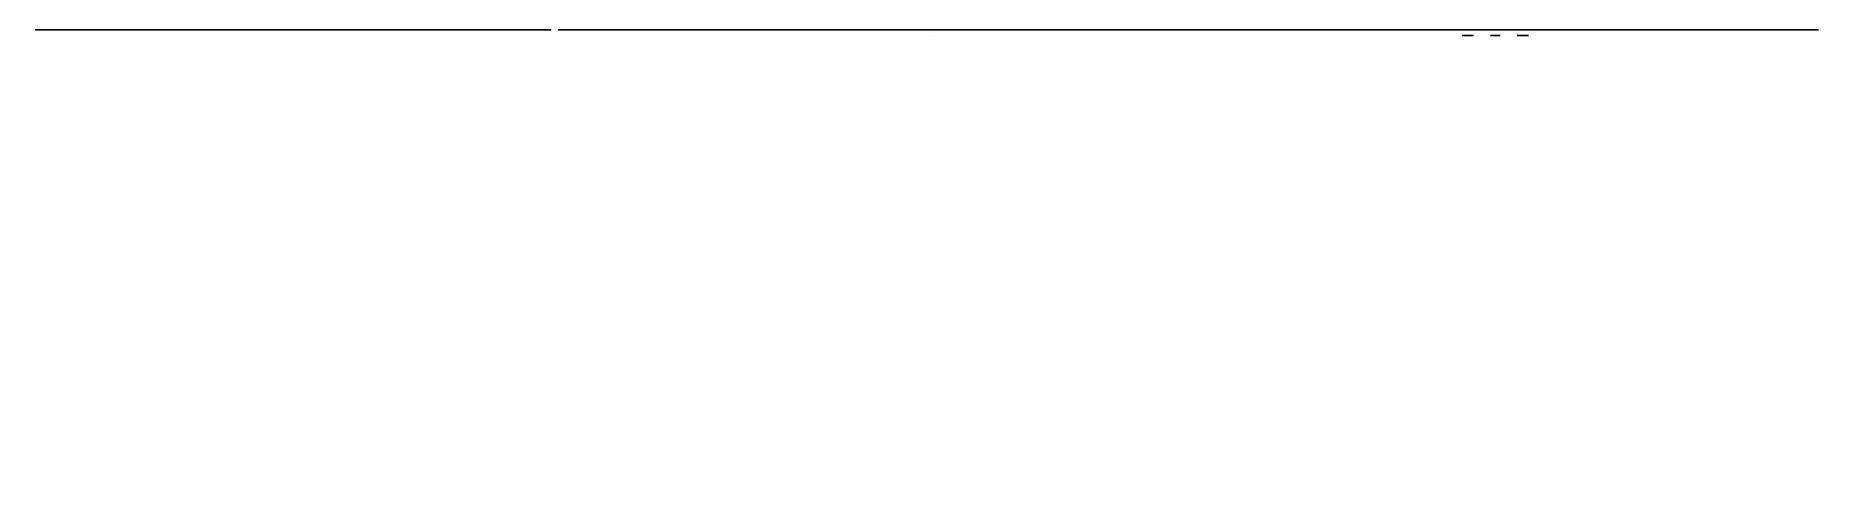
# Model space of a CAD drawing. Header units: millimetres. Extents: x -408 to 405, y -207 to -3.
import ezdxf

# ---------------------------------------------------------------- set-up
doc = ezdxf.new("R2010")
doc.units = ezdxf.units.MM
doc.header["$MEASUREMENT"] = 0
doc.layers.add('STEPMOTOR', color=18, linetype='Continuous', true_color=0x000000)

msp = doc.modelspace()

# ---------------------------------------------------------------- linework, layer by layer
at = {"layer": 'STEPMOTOR', "extrusion": (1.59495e-18, 1, 6.44242e-19)}
msp.add_lwpolyline([(-27.75, 176.25), (-32.3, 175.42), (-36.85, 174.46), (-41.39, 173.38), (-45.93, 172.16), (-50.46, 170.81), (-54.96, 169.33), (-59.44, 167.72), (-63.89, 165.97), (-68.3, 164.1), (-72.67, 162.1), (-77, 159.96), (-81.27, 157.71), (-85.48, 155.32), (-89.62, 152.82), (-93.7, 150.2), (-97.7, 147.46), (-101.63, 144.6), (-105.47, 141.64), (-109.22, 138.58), (-112.87, 135.41), (-116.43, 132.14), (-119.89, 128.78), (-123.25, 125.34), (-126.49, 121.81), (-129.63, 118.2), (-132.65, 114.52), (-135.56, 110.77), (-138.35, 106.96), (-141.02, 103.09), (-143.57, 99.17), (-146, 95.2), (-148.31, 91.19), (-150.5, 87.12), (-152.6, 82.97), (-154.59, 78.74), (-156.48, 74.44), (-158.25, 70.06), (-159.91, 65.62), (-161.45, 61.11), (-162.87, 56.55), (-164.16, 51.93), (-165.33, 47.27), (-166.37, 42.56), (-167.27, 37.82), (-168.04, 33.05), (-168.68, 28.25), (-169.17, 23.43), (-169.54, 18.6), (-169.76, 13.76), (-169.84, 8.91), (-169.79, 4.07), (-169.6, -0.75), (-169.27, -5.57), (-168.81, -10.36), (-168.21, -15.13), (-167.48, -19.86), (-166.62, -24.56), (-165.63, -29.21), (-164.52, -33.81), (-163.29, -38.36), (-161.93, -42.86), (-160.46, -47.29), (-158.88, -51.65), (-157.19, -55.95), (-155.38, -60.2), (-153.44, -64.42), (-151.38, -68.61), (-149.2, -72.76), (-146.88, -76.87), (-144.45, -80.93), (-141.89, -84.93), (-139.21, -88.88), (-136.41, -92.76), (-133.49, -96.57), (-130.46, -100.3), (-127.32, -103.96), (-124.07, -107.53), (-120.71, -111.01), (-117.26, -114.4), (-113.7, -117.68), (-110.06, -120.87), (-106.33, -123.94), (-102.51, -126.91), (-98.61, -129.77), (-94.65, -132.5), (-90.61, -135.12), (-86.51, -137.62), (-82.35, -139.99), (-78.14, -142.24), (-73.89, -144.36), (-69.59, -146.35), (-65.26, -148.21), (-60.9, -149.95), (-56.52, -151.55), (-52.12, -153.03), (-47.7, -154.38), (-43.25, -155.6), (-38.74, -156.72), (-34.18, -157.71), (-29.56, -158.58), (-24.91, -159.33), (-20.21, -159.95), (-15.48, -160.43), (-10.72, -160.79), (-5.93, -161.02), (-1.13, -161.11), (3.69, -161.06), (8.51, -160.88), (13.33, -160.55), (18.15, -160.09), (22.96, -159.5), (27.75, -158.76), (32.52, -157.89), (37.26, -156.89), (41.96, -155.75), (46.63, -154.48), (51.25, -153.08), (55.82, -151.55), (60.34, -149.89), (64.79, -148.12), (69.18, -146.23), (73.5, -144.22), (77.74, -142.1), (81.9, -139.87), (85.99, -137.54), (89.98, -135.11), (93.89, -132.59), (97.7, -129.97), (101.45, -127.26), (105.13, -124.42), (108.76, -121.47), (112.33, -118.41), (115.82, -115.23), (119.25, -111.94), (122.59, -108.55), (125.84, -105.05), (129.01, -101.44), (132.08, -97.74), (135.06, -93.95), (137.93, -90.06), (140.69, -86.09), (143.35, -82.04), (145.89, -77.91), (148.31, -73.71), (150.61, -69.44), (152.79, -65.11), (154.84, -60.72), (156.76, -56.28), (158.55, -51.8), (160.22, -47.27), (161.75, -42.72), (163.14, -38.13), (164.41, -33.52), (165.54, -28.9), (166.53, -24.26), (167.4, -19.62), (168.13, -14.98), (168.73, -10.35), (169.19, -5.72), (169.54, -1.11), (169.75, 3.5), (169.84, 8.15), (169.8, 12.82), (169.64, 17.51), (169.34, 22.22), (168.91, 26.94), (168.34, 31.66), (167.64, 36.39), (166.8, 41.1), (165.83, 45.8), (164.73, 50.49), (163.48, 55.15), (162.11, 59.78), (160.6, 64.37), (158.96, 68.93), (157.19, 73.43), (155.29, 77.89), (153.26, 82.28), (151.11, 86.61), (148.85, 90.88), (146.46, 95.07), (143.97, 99.18), (141.36, 103.21), (138.65, 107.15), (135.84, 111.01), (132.93, 114.77), (129.92, 118.43), (126.84, 121.99), (123.66, 125.44), (120.41, 128.79), (117.09, 132.04), (113.7, 135.17), (110.23, 138.21), (106.65, 141.16), (102.98, 144.04), (99.2, 146.83), (95.34, 149.52), (91.38, 152.12), (87.33, 154.61), (83.2, 157), (78.99, 159.28), (74.71, 161.44), (70.35, 163.49), (65.93, 165.42), (61.45, 167.22), (56.92, 168.9), (52.33, 170.44), (47.7, 171.86), (43.03, 173.15), (38.33, 174.29), (33.6, 175.31), (28.85, 176.19), (24.08, 176.93), (19.31, 177.53), (14.53, 178), (9.75, 178.33), (4.98, 178.53), (0.22, 178.59), (-4.52, 178.52), (-9.23, 178.32), (-13.92, 177.99), (-18.57, 177.53), (-23.18, 176.95)], close=True, dxfattribs=at)
at = {"layer": 'STEPMOTOR', "extrusion": (0, 1, 0)}
for points in [[(148.58, 10.81), (148.76, 10.76), (148.93, 10.7), (149.27, 10.59), (149.96, 10.35), (150.65, 10.1), (151.34, 9.85)], [(151.34, 9.85), (151.34, 8.04)], [(151.34, 8.04), (150.66, 7.78), (149.97, 7.53), (149.28, 7.29), (148.93, 7.17), (148.76, 7.12), (148.59, 7.06)], [(148.56, 5.26), (148.73, 5.2), (148.9, 5.13), (149.24, 5.01), (149.92, 4.74), (150.6, 4.47), (151.28, 4.19)], [(151.28, 4.19), (151.21, 2.38)], [(151.19, 15.5), (151.26, 13.7)], [(151.26, 13.7), (150.59, 13.41), (149.91, 13.14), (149.23, 12.87), (148.89, 12.74), (148.72, 12.68), (148.55, 12.62)], [(151.21, 2.38), (150.51, 2.14), (149.82, 1.92), (149.12, 1.71), (148.77, 1.61), (148.6, 1.56), (148.42, 1.51)], [(148.4, 16.37), (148.58, 16.32), (148.75, 16.27), (149.1, 16.17), (149.8, 15.96), (150.5, 15.74), (151.19, 15.5)], [(148.32, -0.3), (148.49, -0.36), (148.66, -0.43), (148.99, -0.57), (149.66, -0.86), (150.33, -1.16), (151, -1.47)], [(151, -1.47), (150.87, -3.27)], [(150.84, 21.15), (150.97, 19.35)], [(150.97, 19.35), (150.31, 19.04), (149.64, 18.74), (148.97, 18.45), (148.63, 18.31), (148.47, 18.24), (148.3, 18.17)], [(150.87, -3.27), (150.16, -3.48), (149.46, -3.68), (148.75, -3.86), (148.4, -3.95), (148.22, -4), (148.05, -4.04)], [(148.01, 21.91), (148.19, 21.87), (148.37, 21.83), (148.72, 21.74), (149.42, 21.55), (150.13, 21.36), (150.84, 21.15)], [(147.88, -5.83), (148.05, -5.91), (148.21, -5.98), (148.54, -6.14), (149.2, -6.45), (149.86, -6.77), (150.51, -7.11)], [(150.51, -7.11), (150.31, -8.9)], [(150.27, 26.78), (150.47, 24.99)], [(150.47, 24.99), (149.82, 24.65), (149.16, 24.33), (148.5, 24.01), (148.17, 23.86), (148.01, 23.78), (147.84, 23.71)], [(150.31, -8.9), (149.6, -9.09), (148.89, -9.26), (148.18, -9.42), (147.82, -9.49), (147.64, -9.53), (147.47, -9.56)], [(147.42, 27.44), (147.59, 27.4), (147.77, 27.37), (148.13, 27.29), (148.84, 27.13), (149.55, 26.96), (150.27, 26.78)], [(147.23, -11.35), (147.39, -11.43), (147.56, -11.52), (147.88, -11.68), (148.53, -12.02), (149.17, -12.36), (149.82, -12.72)], [(149.82, -12.72), (149.55, -14.51)], [(149.49, 32.39), (149.76, 30.6)], [(149.76, 30.6), (149.12, 30.24), (148.47, 29.89), (147.83, 29.55), (147.5, 29.39), (147.34, 29.31), (147.18, 29.23)], [(149.55, -14.51), (148.83, -14.67), (148.11, -14.81), (147.39, -14.94), (147.04, -15.01), (146.86, -15.04), (146.68, -15.07)], [(146.61, 32.94), (146.79, 32.91), (146.97, 32.88), (147.33, 32.82), (148.05, 32.68), (148.77, 32.54), (149.49, 32.39)], [(146.38, -16.85), (146.54, -16.93), (146.7, -17.02), (147.01, -17.2), (147.65, -17.56), (148.28, -17.93), (148.91, -18.31)], [(148.91, -18.31), (148.57, -20.09)], [(148.5, 37.96), (148.84, 36.19)], [(148.84, 36.19), (148.21, 35.8), (147.58, 35.43), (146.95, 35.07), (146.63, 34.89), (146.47, 34.8), (146.31, 34.71)], [(148.59, 7.06), (148.56, 5.26)], [(148.55, 12.62), (148.58, 10.81)], [(148.57, -20.09), (147.85, -20.22), (147.13, -20.33), (146.4, -20.44), (146.04, -20.49), (145.86, -20.51), (145.69, -20.53)], [(145.61, 38.4), (145.79, 38.38), (145.97, 38.36), (146.33, 38.31), (147.05, 38.2), (147.77, 38.09), (148.5, 37.96)], [(148.42, 1.51), (148.32, -0.3)], [(148.3, 18.17), (148.4, 16.37)], [(148.05, -4.04), (147.88, -5.83)], [(147.84, 23.71), (148.01, 21.91)], [(145.32, -22.3), (145.47, -22.39), (145.63, -22.49), (145.94, -22.67), (146.56, -23.06), (147.18, -23.45), (147.79, -23.86)], [(147.79, -23.86), (147.39, -25.62)], [(147.3, 43.49), (147.71, 41.73)], [(147.71, 41.73), (147.09, 41.32), (146.48, 40.93), (145.86, 40.54), (145.55, 40.35), (145.39, 40.26), (145.24, 40.17)], [(147.47, -9.56), (147.23, -11.35)], [(147.18, 29.23), (147.42, 27.44)], [(147.39, -25.62), (146.66, -25.72), (145.94, -25.81), (145.21, -25.89), (144.85, -25.93), (144.67, -25.94), (144.49, -25.96)], [(144.4, 43.83), (144.58, 43.81), (144.76, 43.79), (145.12, 43.76), (145.84, 43.68), (146.57, 43.59), (147.3, 43.49)], [(146.68, -15.07), (146.38, -16.85)], [(146.31, 34.71), (146.61, 32.94)], [(144.06, -27.71), (144.21, -27.81), (144.36, -27.91), (144.66, -28.11), (145.27, -28.52), (145.87, -28.93), (146.47, -29.36)], [(146.47, -29.36), (146, -31.11)], [(145.9, 48.98), (146.37, 47.23)], [(146.37, 47.23), (145.77, 46.8), (145.17, 46.38), (144.57, 45.97), (144.26, 45.77), (144.11, 45.67), (143.96, 45.58)], [(146, -31.11), (145.27, -31.18), (144.54, -31.25), (143.81, -31.3), (143.45, -31.32), (143.27, -31.33), (143.09, -31.34)], [(142.98, 49.2), (143.16, 49.19), (143.35, 49.18), (143.71, 49.16), (144.44, 49.11), (145.17, 49.05), (145.9, 48.98)], [(145.69, -20.53), (145.32, -22.3)], [(145.24, 40.17), (145.61, 38.4)], [(142.59, -33.07), (142.74, -33.18), (142.89, -33.28), (143.19, -33.49), (143.78, -33.92), (144.36, -34.36), (144.94, -34.81)], [(144.94, -34.81), (144.41, -36.54)], [(144.29, 54.41), (144.83, 52.68)], [(144.83, 52.68), (144.25, 52.23), (143.66, 51.78), (143.07, 51.35), (142.78, 51.14), (142.63, 51.04), (142.48, 50.93)], [(144.49, -25.96), (144.06, -27.71)], [(144.41, -36.54), (143.68, -36.59), (142.95, -36.62), (142.22, -36.65), (141.85, -36.66), (141.67, -36.66), (141.49, -36.66)], [(143.96, 45.58), (144.4, 43.83)], [(141.37, 54.52), (141.55, 54.52), (141.73, 54.51), (142.1, 54.51), (142.83, 54.48), (143.56, 54.45), (144.29, 54.41)], [(140.93, -38.38), (141.07, -38.49), (141.22, -38.6), (141.51, -38.82), (142.08, -39.27), (142.65, -39.73), (143.21, -40.2)], [(143.21, -40.2), (142.62, -41.91)], [(143.09, -31.34), (142.59, -33.07)], [(142.48, 59.77), (143.08, 58.06)], [(143.08, 58.06), (142.52, 57.59), (141.95, 57.13), (141.38, 56.67), (141.09, 56.45), (140.95, 56.34), (140.8, 56.23)], [(142.48, 50.93), (142.98, 49.2)], [(142.62, -41.91), (141.88, -41.93), (141.15, -41.94), (140.42, -41.93), (140.06, -41.93), (139.88, -41.92), (139.69, -41.92)], [(139.56, 59.77), (139.74, 59.78), (139.92, 59.78), (140.29, 59.79), (141.02, 59.79), (141.75, 59.79), (142.48, 59.77)], [(141.49, -36.66), (140.93, -38.38)], [(140.8, 56.23), (141.37, 54.52)], [(139.07, -43.61), (139.21, -43.73), (139.35, -43.84), (139.63, -44.07), (140.18, -44.55), (140.74, -45.03), (141.28, -45.52)], [(141.28, -45.52), (140.62, -47.21)], [(140.48, 65.06), (141.14, 63.38)], [(141.14, 63.38), (140.59, 62.88), (140.04, 62.4), (139.49, 61.93), (139.21, 61.69), (139.07, 61.58), (138.93, 61.46)], [(140.62, -47.21), (139.89, -47.2), (139.16, -47.18), (138.43, -47.15), (138.06, -47.13), (137.88, -47.12), (137.7, -47.11)], [(137.56, 64.95), (137.74, 64.97), (137.92, 64.98), (138.28, 65), (139.01, 65.03), (139.74, 65.05), (140.48, 65.06)], [(139.69, -41.92), (139.07, -43.61)], [(138.93, 61.46), (139.56, 59.77)], [(137.01, -48.78), (137.15, -48.9), (137.29, -49.02), (137.56, -49.26), (138.09, -49.75), (138.63, -50.25), (139.16, -50.77)], [(139.16, -50.77), (138.43, -52.43)], [(138.27, 70.27), (139, 68.62)], [(139, 68.62), (138.47, 68.1), (137.94, 67.6), (137.4, 67.1), (137.13, 66.86), (137, 66.74), (136.86, 66.62)], [(138.43, -52.43), (137.7, -52.39), (136.97, -52.34), (136.24, -52.29), (135.88, -52.25), (135.7, -52.24), (135.52, -52.22)], [(135.36, 70.06), (135.54, 70.08), (135.72, 70.09), (136.08, 70.13), (136.81, 70.19), (137.54, 70.24), (138.27, 70.27)], [(137.7, -47.11), (137.01, -48.78)], [(136.86, 66.62), (137.56, 64.95)], [(134.77, -53.86), (134.9, -53.98), (135.03, -54.11), (135.29, -54.36), (135.81, -54.87), (136.32, -55.4), (136.83, -55.93)], [(136.83, -55.93), (136.05, -57.56)], [(135.88, 75.4), (136.66, 73.77)], [(136.66, 73.77), (136.15, 73.24), (135.64, 72.72), (135.13, 72.2), (134.86, 71.95), (134.73, 71.82), (134.6, 71.7)], [(136.05, -57.56), (135.32, -57.5), (134.59, -57.42), (133.86, -57.34), (133.5, -57.29), (133.32, -57.27), (133.14, -57.24)], [(132.97, 75.08), (133.15, 75.1), (133.33, 75.13), (133.69, 75.17), (134.41, 75.26), (135.14, 75.33), (135.88, 75.4)], [(135.52, -52.22), (134.77, -53.86)], [(134.6, 71.7), (135.36, 70.06)], [(132.33, -58.85), (132.46, -58.98), (132.59, -59.11), (132.84, -59.38), (133.34, -59.91), (133.83, -60.45), (134.32, -61)], [(134.32, -61), (133.48, -62.6)], [(133.29, 80.44), (134.14, 78.84)], [(134.14, 78.84), (133.65, 78.28), (133.16, 77.74), (132.66, 77.21), (132.41, 76.95), (132.28, 76.82), (132.15, 76.69)], [(133.48, -62.6), (132.75, -62.51), (132.02, -62.41), (131.3, -62.3), (130.94, -62.24), (130.76, -62.21), (130.58, -62.17)], [(130.4, 80), (130.57, 80.03), (130.75, 80.07), (131.11, 80.13), (131.83, 80.24), (132.56, 80.34), (133.29, 80.44)], [(133.14, -57.24), (132.33, -58.85)], [(132.15, 76.69), (132.97, 75.08)], [(129.71, -63.76), (129.83, -63.89), (129.96, -64.02), (130.2, -64.3), (130.68, -64.85), (131.15, -65.4), (131.62, -65.97)], [(131.62, -65.97), (130.72, -67.54)], [(130.51, 85.37), (131.42, 83.8)], [(131.42, 83.8), (130.95, 83.23), (130.48, 82.67), (130, 82.12), (129.76, 81.85), (129.64, 81.71), (129.52, 81.58)], [(130.72, -67.54), (129.99, -67.42), (129.27, -67.29), (128.55, -67.16), (128.2, -67.08), (128.02, -67.05), (127.84, -67.01)], [(130.58, -62.17), (129.71, -63.76)], [(127.64, 84.83), (127.82, 84.87), (128, 84.9), (128.35, 84.98), (129.07, 85.12), (129.79, 85.25), (130.51, 85.37)], [(129.52, 81.58), (130.4, 80)], [(126.91, -68.55), (127.03, -68.69), (127.14, -68.83), (127.38, -69.11), (127.83, -69.68), (128.29, -70.26), (128.73, -70.84)], [(128.73, -70.84), (127.77, -72.38)], [(127.56, 90.2), (128.52, 88.66)], [(128.52, 88.66), (128.08, 88.08), (127.63, 87.5), (127.17, 86.93), (126.94, 86.65), (126.82, 86.51), (126.71, 86.37)], [(127.84, -67.01), (126.91, -68.55)], [(127.77, -72.38), (127.05, -72.23), (126.33, -72.07), (125.62, -71.91), (125.27, -71.82), (125.09, -71.78), (124.92, -71.73)], [(126.71, 86.37), (127.64, 84.83)], [(124.71, 89.55), (124.88, 89.59), (125.06, 89.64), (125.41, 89.72), (126.12, 89.89), (126.84, 90.05), (127.56, 90.2)], [(123.93, -73.25), (124.04, -73.39), (124.15, -73.53), (124.38, -73.82), (124.81, -74.41), (125.24, -75), (125.67, -75.6)], [(125.67, -75.6), (124.65, -77.1)], [(124.42, 94.91), (125.44, 93.41)], [(125.44, 93.41), (125.02, 92.81), (124.59, 92.22), (124.16, 91.63), (123.94, 91.34), (123.83, 91.2), (123.72, 91.06)], [(124.92, -71.73), (123.93, -73.25)], [(123.72, 91.06), (124.71, 89.55)], [(124.65, -77.1), (123.93, -76.92), (123.22, -76.74), (122.52, -76.55), (122.17, -76.45), (122, -76.4), (121.82, -76.35)], [(121.6, 94.15), (121.77, 94.21), (121.95, 94.26), (122.29, 94.36), (123, 94.55), (123.71, 94.73), (124.42, 94.91)], [(120.78, -77.82), (120.89, -77.97), (120.99, -78.12), (121.2, -78.41), (121.62, -79.01), (122.02, -79.62), (122.42, -80.24)], [(122.42, -80.24), (121.35, -81.7)], [(121.11, 99.5), (122.19, 98.05)], [(122.19, 98.05), (121.79, 97.43), (121.38, 96.82), (120.97, 96.22), (120.76, 95.92), (120.66, 95.77), (120.55, 95.62)], [(121.82, -76.35), (120.78, -77.82)], [(120.55, 95.62), (121.6, 94.15)], [(121.35, -81.7), (120.64, -81.5), (119.94, -81.29), (119.25, -81.07), (118.9, -80.96), (118.73, -80.9), (118.56, -80.85)], [(118.32, 98.64), (118.49, 98.7), (118.66, 98.76), (119.01, 98.87), (119.7, 99.09), (120.41, 99.3), (121.11, 99.5)], [(117.46, -82.28), (117.56, -82.43), (117.66, -82.58), (117.86, -82.88), (118.25, -83.5), (118.63, -84.12), (119.01, -84.76)], [(119.01, -84.76), (117.89, -86.17)], [(117.64, 103.97), (118.77, 102.55)], [(118.77, 102.55), (118.39, 101.92), (118.01, 101.29), (117.62, 100.68), (117.42, 100.37), (117.32, 100.22), (117.22, 100.07)], [(118.56, -80.85), (117.46, -82.28)], [(117.22, 100.07), (118.32, 98.64)], [(117.89, -86.17), (117.19, -85.95), (116.49, -85.71), (115.8, -85.47), (115.46, -85.34), (115.29, -85.28), (115.12, -85.22)], [(114.87, 103), (115.04, 103.07), (115.21, 103.13), (115.56, 103.26), (116.24, 103.5), (116.94, 103.74), (117.64, 103.97)], [(113.97, -86.61), (114.07, -86.76), (114.16, -86.92), (114.35, -87.23), (114.72, -87.86), (115.08, -88.49), (115.43, -89.14)], [(115.43, -89.14), (114.25, -90.51)], [(113.99, 108.3), (115.17, 106.93)], [(115.17, 106.93), (114.82, 106.28), (114.46, 105.64), (114.1, 105.01), (113.91, 104.7), (113.82, 104.54), (113.72, 104.39)], [(115.12, -85.22), (113.97, -86.61)], [(113.72, 104.39), (114.87, 103)], [(114.25, -90.51), (113.56, -90.26), (112.88, -90), (112.2, -89.73), (111.86, -89.59), (111.7, -89.52), (111.53, -89.45)], [(111.27, 107.23), (111.44, 107.3), (111.6, 107.37), (111.94, 107.51), (112.62, 107.78), (113.3, 108.04), (113.99, 108.3)], [(110.33, -90.8), (110.42, -90.96), (110.51, -91.12), (110.68, -91.44), (111.03, -92.08), (111.36, -92.73), (111.69, -93.39)], [(111.69, -93.39), (110.46, -94.72)], [(111.53, -89.45), (110.33, -90.8)], [(110.19, 112.49), (111.42, 111.17)], [(111.42, 111.17), (111.1, 110.51), (110.76, 109.85), (110.42, 109.21), (110.24, 108.89), (110.15, 108.73), (110.07, 108.58)], [(110.07, 108.58), (111.27, 107.23)], [(110.46, -94.72), (109.78, -94.44), (109.11, -94.15), (108.44, -93.86), (108.11, -93.71), (107.94, -93.63), (107.78, -93.56)], [(107.51, 111.32), (107.67, 111.4), (107.84, 111.48), (108.17, 111.63), (108.84, 111.92), (109.51, 112.21), (110.19, 112.49)], [(106.53, -94.86), (106.61, -95.02), (106.69, -95.18), (106.86, -95.5), (107.18, -96.16), (107.49, -96.82), (107.8, -97.49)], [(107.8, -97.49), (106.52, -98.77)], [(107.78, -93.56), (106.53, -94.86)], [(106.23, 116.54), (107.52, 115.26)], [(107.52, 115.26), (107.21, 114.59), (106.9, 113.93), (106.58, 113.27), (106.42, 112.94), (106.34, 112.78), (106.26, 112.62)], [(106.26, 112.62), (107.51, 111.32)], [(106.52, -98.77), (105.85, -98.47), (105.18, -98.16), (104.53, -97.84), (104.2, -97.68), (104.04, -97.6), (103.88, -97.51)], [(103.6, 115.27), (103.76, 115.35), (103.92, 115.44), (104.25, 115.6), (104.9, 115.92), (105.56, 116.23), (106.23, 116.54)], [(103.88, -97.51), (102.58, -98.77)], [(102.58, -98.77), (102.66, -98.93), (102.73, -99.1), (102.89, -99.43), (103.18, -100.09), (103.47, -100.77), (103.75, -101.45)], [(103.75, -101.45), (102.42, -102.68)], [(102.3, 116.52), (103.6, 115.27)], [(102.13, 120.43), (103.46, 119.21)], [(103.46, 119.21), (103.18, 118.52), (102.89, 117.85), (102.6, 117.18), (102.45, 116.85), (102.37, 116.69), (102.3, 116.52)], [(102.42, -102.68), (101.76, -102.35), (101.11, -102.02), (100.47, -101.67), (100.15, -101.5), (99.99, -101.41), (99.83, -101.32)], [(99.54, 119.07), (99.7, 119.16), (99.86, 119.25), (100.18, 119.42), (100.82, 119.77), (101.47, 120.1), (102.13, 120.43)], [(99.83, -101.32), (98.49, -102.53)], [(98.49, -102.53), (98.56, -102.7), (98.63, -102.86), (98.77, -103.2), (99.04, -103.88), (99.3, -104.56), (99.56, -105.25)], [(99.56, -105.25), (98.19, -106.43)], [(98.2, 120.27), (99.54, 119.07)], [(97.88, 124.17), (99.25, 123)], [(99.25, 123), (99, 122.3), (98.74, 121.62), (98.47, 120.94), (98.34, 120.61), (98.27, 120.44), (98.2, 120.27)], [(98.19, -106.43), (97.54, -106.08), (96.9, -105.72), (96.27, -105.35), (95.96, -105.17), (95.8, -105.07), (95.65, -104.98)], [(95.35, 122.72), (95.5, 122.81), (95.66, 122.9), (95.97, 123.09), (96.6, 123.46), (97.24, 123.82), (97.88, 124.17)], [(95.65, -104.98), (94.26, -106.13)], [(93.96, 123.86), (95.35, 122.72)], [(94.26, -106.13), (94.32, -106.3), (94.39, -106.47), (94.51, -106.81), (94.76, -107.5), (95, -108.19), (95.22, -108.89)], [(95.22, -108.89), (93.81, -110.02)], [(93.5, 127.75), (94.91, 126.63)], [(94.91, 126.63), (94.69, 125.93), (94.45, 125.23), (94.21, 124.55), (94.08, 124.2), (94.02, 124.03), (93.96, 123.86)], [(93.81, -110.02), (93.18, -109.65), (92.55, -109.26), (91.94, -108.87), (91.63, -108.68), (91.48, -108.58), (91.33, -108.48)], [(91.02, 126.2), (91.17, 126.3), (91.32, 126.4), (91.63, 126.6), (92.24, 126.99), (92.87, 127.38), (93.5, 127.75)], [(91.33, -108.48), (89.9, -109.58)], [(89.59, 127.3), (91.02, 126.2)], [(89.9, -109.58), (89.96, -109.75), (90.01, -109.92), (90.13, -110.27), (90.35, -110.96), (90.56, -111.66), (90.76, -112.37)], [(90.76, -112.37), (89.3, -113.45)], [(88.98, 131.17), (90.44, 130.09)], [(90.44, 130.09), (90.24, 129.39), (90.03, 128.68), (89.81, 127.99), (89.7, 127.64), (89.64, 127.47), (89.59, 127.3)], [(89.3, -113.45), (88.69, -113.05), (88.08, -112.64), (87.47, -112.23), (87.18, -112.02), (87.03, -111.92), (86.88, -111.81)], [(86.56, 129.52), (86.71, 129.63), (86.86, 129.73), (87.16, 129.94), (87.76, 130.36), (88.36, 130.77), (88.98, 131.17)], [(86.88, -111.81), (85.41, -112.86)], [(85.09, 130.56), (86.56, 129.52)], [(85.41, -112.86), (85.46, -113.03), (85.51, -113.2), (85.61, -113.55), (85.81, -114.26), (85.99, -114.97), (86.17, -115.68)], [(86.17, -115.68), (84.67, -116.7)], [(84.34, 134.41), (85.84, 133.39)], [(85.84, 133.39), (85.67, 132.68), (85.48, 131.97), (85.29, 131.26), (85.19, 130.91), (85.14, 130.74), (85.09, 130.56)], [(84.67, -116.7), (84.07, -116.28), (83.48, -115.85), (82.89, -115.42), (82.6, -115.2), (82.46, -115.09), (82.31, -114.97)], [(81.99, 132.67), (82.13, 132.79), (82.27, 132.9), (82.56, 133.12), (83.15, 133.55), (83.74, 133.98), (84.34, 134.41)], [(82.31, -114.97), (80.81, -115.96)], [(80.48, 133.66), (81.99, 132.67)], [(80.81, -115.96), (80.85, -116.14), (80.89, -116.32), (80.98, -116.67), (81.15, -117.38), (81.31, -118.09), (81.45, -118.82)], [(81.45, -118.82), (79.92, -119.78)], [(79.58, 137.47), (81.12, 136.51)], [(81.12, 136.51), (80.97, 135.79), (80.82, 135.08), (80.65, 134.37), (80.57, 134.01), (80.52, 133.84), (80.48, 133.66)], [(79.92, -119.78), (79.34, -119.34), (78.76, -118.88), (78.19, -118.43), (77.91, -118.2), (77.77, -118.08), (77.63, -117.97)], [(77.3, 135.65), (77.43, 135.77), (77.57, 135.89), (77.85, 136.12), (78.42, 136.58), (79, 137.03), (79.58, 137.47)], [(77.63, -117.97), (76.09, -118.9)], [(75.75, 136.58), (77.3, 135.65)], [(76.09, -118.9), (76.12, -119.08), (76.16, -119.25), (76.24, -119.61), (76.38, -120.32), (76.51, -121.05), (76.63, -121.77)], [(76.63, -121.77), (75.06, -122.68)], [(74.71, 140.36), (76.28, 139.46)], [(76.28, 139.46), (76.16, 138.73), (76.04, 138.01), (75.9, 137.29), (75.82, 136.94), (75.79, 136.76), (75.75, 136.58)], [(75.06, -122.68), (74.49, -122.21), (73.93, -121.74), (73.38, -121.26), (73.11, -121.02), (72.97, -120.9), (72.84, -120.78)], [(72.5, 138.45), (72.63, 138.58), (72.77, 138.7), (73.04, 138.94), (73.59, 139.42), (74.15, 139.89), (74.71, 140.36)], [(72.84, -120.78), (71.26, -121.65)], [(70.92, 139.33), (72.5, 138.45)], [(71.26, -121.65), (71.29, -121.83), (71.32, -122.01), (71.38, -122.37), (71.5, -123.09), (71.6, -123.82), (71.69, -124.55)], [(71.69, -124.55), (70.09, -125.39)], [(69.74, 143.06), (71.34, 142.22)], [(71.34, 142.22), (71.25, 141.49), (71.15, 140.76), (71.04, 140.04), (70.98, 139.68), (70.95, 139.5), (70.92, 139.33)], [(70.09, -125.39), (69.54, -124.91), (69, -124.41), (68.47, -123.92), (68.2, -123.66), (68.07, -123.54), (67.94, -123.41)], [(67.6, 141.07), (67.73, 141.2), (67.86, 141.33), (68.12, 141.58), (68.65, 142.08), (69.19, 142.57), (69.74, 143.06)], [(67.94, -123.41), (66.33, -124.23)], [(65.98, 141.89), (67.6, 141.07)], [(66.33, -124.23), (66.36, -124.41), (66.38, -124.59), (66.43, -124.95), (66.52, -125.67), (66.59, -126.4), (66.66, -127.13)], [(66.66, -127.13), (65.03, -127.92)], [(64.67, 145.58), (66.3, 144.79)], [(66.3, 144.79), (66.24, 144.06), (66.16, 143.33), (66.08, 142.61), (66.03, 142.25), (66.01, 142.07), (65.98, 141.89)], [(65.03, -127.92), (64.5, -127.41), (63.97, -126.9), (63.46, -126.38), (63.21, -126.12), (63.08, -125.99), (62.96, -125.86)], [(62.6, 143.51), (62.73, 143.64), (62.85, 143.77), (63.1, 144.03), (63.62, 144.55), (64.14, 145.07), (64.67, 145.58)], [(62.96, -125.86), (61.32, -126.62)], [(60.96, 144.26), (62.6, 143.51)], [(61.32, -126.62), (61.33, -126.8), (61.35, -126.98), (61.39, -127.34), (61.44, -128.06), (61.49, -128.8), (61.53, -129.53)], [(61.53, -129.53), (59.87, -130.26)], [(59.51, 147.9), (61.17, 147.18)], [(61.17, 147.18), (61.13, 146.44), (61.08, 145.71), (61.03, 144.98), (60.99, 144.62), (60.98, 144.44), (60.96, 144.26)], [(59.87, -130.26), (59.36, -129.73), (58.86, -129.2), (58.36, -128.66), (58.12, -128.39), (58, -128.26), (57.88, -128.12)], [(57.52, 145.76), (57.64, 145.89), (57.76, 146.03), (58, 146.3), (58.49, 146.84), (59, 147.37), (59.51, 147.9)], [(57.88, -128.12), (56.21, -128.81)], [(55.85, 146.44), (57.52, 145.76)], [(56.21, -128.81), (56.22, -128.99), (56.23, -129.17), (56.25, -129.54), (56.29, -130.27), (56.31, -131), (56.32, -131.73)], [(56.32, -131.73), (54.64, -132.4)], [(54.26, 150.03), (55.95, 149.37)], [(55.95, 149.37), (55.94, 148.63), (55.92, 147.9), (55.89, 147.17), (55.87, 146.81), (55.86, 146.63), (55.85, 146.44)], [(54.64, -132.4), (54.14, -131.85), (53.66, -131.3), (53.18, -130.75), (52.95, -130.47), (52.84, -130.33), (52.72, -130.19)], [(52.35, 147.81), (52.47, 147.95), (52.58, 148.09), (52.82, 148.37), (53.29, 148.93), (53.77, 149.48), (54.26, 150.03)], [(52.72, -130.19), (51.03, -130.82)], [(50.66, 148.44), (52.35, 147.81)], [(51.03, -130.82), (51.03, -131), (51.04, -131.18), (51.04, -131.54), (51.05, -132.27), (51.04, -133.01), (51.03, -133.74)], [(51.03, -133.74), (49.32, -134.34)], [(50.65, 151.36), (50.67, 150.62), (50.68, 149.89), (50.68, 149.16), (50.67, 148.8), (50.67, 148.62), (50.66, 148.44)], [(48.94, 151.96), (50.65, 151.36)], [(49.32, -134.34), (48.85, -133.78), (48.38, -133.21), (47.93, -132.64), (47.71, -132.35), (47.6, -132.21), (47.49, -132.06)], [(47.12, 149.67), (47.23, 149.82), (47.34, 149.96), (47.56, 150.25), (48.01, 150.82), (48.47, 151.39), (48.94, 151.96)], [(47.49, -132.06), (45.78, -132.63)], [(45.4, 150.23), (47.12, 149.67)], [(45.78, -132.63), (45.77, -132.81), (45.77, -132.99), (45.76, -133.36), (45.74, -134.08), (45.71, -134.82), (45.66, -135.55)], [(45.66, -135.55), (43.94, -136.09)], [(45.28, 153.15), (45.33, 152.42), (45.36, 151.69), (45.39, 150.96), (45.4, 150.6), (45.4, 150.41), (45.4, 150.23)], [(43.55, 153.69), (45.28, 153.15)], [(43.94, -136.09), (43.48, -135.51), (43.04, -134.92), (42.61, -134.33), (42.4, -134.04), (42.29, -133.89), (42.19, -133.74)], [(41.82, 151.33), (41.92, 151.48), (42.02, 151.63), (42.23, 151.93), (42.66, 152.52), (43.1, 153.1), (43.55, 153.69)], [(42.19, -133.74), (40.46, -134.24)], [(40.08, 151.83), (41.82, 151.33)], [(40.46, -134.24), (40.45, -134.42), (40.44, -134.6), (40.42, -134.97), (40.37, -135.69), (40.31, -136.42), (40.24, -137.16)], [(40.24, -137.16), (38.49, -137.63)], [(39.85, 154.75), (39.93, 154.01), (39.99, 153.28), (40.04, 152.56), (40.06, 152.19), (40.07, 152.01), (40.08, 151.83)], [(38.1, 155.21), (39.85, 154.75)], [(38.49, -137.63), (38.06, -137.03), (37.64, -136.43), (37.23, -135.83), (37.03, -135.52), (36.93, -135.37), (36.83, -135.22)], [(36.45, 152.8), (36.55, 152.95), (36.65, 153.1), (36.85, 153.41), (37.26, 154.01), (37.68, 154.61), (38.1, 155.21)], [(36.83, -135.22), (35.08, -135.65)], [(34.7, 153.23), (36.45, 152.8)], [(35.08, -135.65), (35.07, -135.84), (35.05, -136.02), (35.02, -136.38), (34.94, -137.1), (34.85, -137.83), (34.75, -138.56)], [(34.75, -138.56), (32.99, -138.96)], [(34.36, 156.13), (34.47, 155.41), (34.56, 154.68), (34.63, 153.95), (34.67, 153.59), (34.69, 153.41), (34.7, 153.23)], [(32.6, 156.53), (34.36, 156.13)], [(32.99, -138.96), (32.58, -138.35), (32.19, -137.74), (31.8, -137.12), (31.61, -136.81), (31.52, -136.65), (31.43, -136.49)], [(31.04, 154.06), (31.13, 154.22), (31.23, 154.37), (31.42, 154.68), (31.8, 155.3), (32.2, 155.92), (32.6, 156.53)], [(31.43, -136.49), (29.66, -136.87)], [(29.28, 154.43), (31.04, 154.06)], [(29.66, -136.87), (29.64, -137.05), (29.61, -137.23), (29.57, -137.59), (29.46, -138.31), (29.35, -139.03), (29.22, -139.76)], [(28.83, 157.32), (28.96, 156.59), (29.07, 155.87), (29.18, 155.15), (29.23, 154.79), (29.25, 154.61), (29.28, 154.43)], [(29.22, -139.76), (27.44, -140.09)], [(27.05, 157.65), (28.83, 157.32)], [(27.44, -140.09), (27.06, -139.47), (26.69, -138.84), (26.32, -138.2), (26.15, -137.89), (26.06, -137.73), (25.97, -137.57)], [(25.59, 155.12), (25.67, 155.28), (25.76, 155.44), (25.94, 155.76), (26.3, 156.39), (26.67, 157.02), (27.05, 157.65)], [(25.97, -137.57), (24.19, -137.87)], [(23.81, 155.42), (25.59, 155.12)], [(24.19, -137.87), (24.17, -138.05), (24.14, -138.23), (24.07, -138.59), (23.94, -139.31), (23.8, -140.02), (23.65, -140.74)], [(23.25, 158.29), (23.41, 157.57), (23.55, 156.85), (23.69, 156.14), (23.75, 155.78), (23.78, 155.6), (23.81, 155.42)], [(23.65, -140.74), (21.86, -141.02)], [(21.46, 158.56), (23.25, 158.29)], [(21.86, -141.02), (21.5, -140.37), (21.15, -139.73), (20.81, -139.08), (20.65, -138.76), (20.56, -138.6), (20.48, -138.44)], [(20.1, 155.97), (20.18, 156.14), (20.26, 156.3), (20.42, 156.62), (20.76, 157.27), (21.11, 157.91), (21.46, 158.56)], [(20.48, -138.44), (18.7, -138.67)], [(18.31, 156.21), (20.1, 155.97)], [(18.7, -138.67), (18.66, -138.85), (18.62, -139.03), (18.55, -139.39), (18.39, -140.1), (18.22, -140.81), (18.04, -141.52)], [(17.65, 159.06), (17.83, 158.34), (18, 157.63), (18.16, 156.92), (18.23, 156.56), (18.27, 156.38), (18.31, 156.21)], [(18.04, -141.52), (16.24, -141.73)], [(15.85, 159.26), (17.65, 159.06)], [(16.24, -141.73), (15.91, -141.07), (15.58, -140.42), (15.27, -139.76), (15.12, -139.43), (15.04, -139.27), (14.97, -139.1)], [(14.58, 156.62), (14.65, 156.79), (14.73, 156.95), (14.88, 157.28), (15.19, 157.94), (15.51, 158.6), (15.85, 159.26)], [(14.97, -139.1), (13.17, -139.27)], [(12.78, 156.79), (14.58, 156.62)], [(13.17, -139.27), (13.13, -139.45), (13.08, -139.62), (13, -139.98), (12.81, -140.68), (12.62, -141.39), (12.41, -142.09)], [(12.01, 159.61), (12.22, 158.9), (12.42, 158.2), (12.61, 157.49), (12.69, 157.14), (12.74, 156.96), (12.78, 156.79)], [(12.41, -142.09), (10.61, -142.23)], [(10.21, 159.74), (12.01, 159.61)], [(10.61, -142.23), (10.3, -141.56), (10, -140.9), (9.71, -140.23), (9.57, -139.89), (9.5, -139.72), (9.43, -139.56)], [(9.04, 157.06), (9.11, 157.23), (9.17, 157.4), (9.31, 157.74), (9.6, 158.41), (9.9, 159.08), (10.21, 159.74)], [(9.43, -139.56), (7.63, -139.66)], [(7.24, 157.16), (9.04, 157.06)], [(7.63, -139.66), (7.58, -139.83), (7.53, -140.01), (7.43, -140.36), (7.22, -141.06), (6.99, -141.75), (6.76, -142.45)], [(6.36, 159.95), (6.6, 159.26), (6.82, 158.56), (7.03, 157.86), (7.14, 157.51), (7.19, 157.34), (7.24, 157.16)], [(6.76, -142.45), (4.95, -142.52)], [(4.56, 160.02), (6.36, 159.95)], [(4.95, -142.52), (4.67, -141.84), (4.39, -141.17), (4.13, -140.49), (4, -140.15), (3.94, -139.98), (3.88, -139.81)], [(3.48, 157.3), (3.55, 157.47), (3.61, 157.64), (3.74, 157.98), (4, 158.66), (4.27, 159.34), (4.56, 160.02)], [(3.88, -139.81), (2.07, -139.84)], [(1.68, 157.33), (3.48, 157.3)], [(2.07, -139.84), (2.02, -140.01), (1.96, -140.19), (1.85, -140.53), (1.61, -141.22), (1.36, -141.91), (1.1, -142.6)], [(0.71, 160.09), (0.97, 159.4), (1.22, 158.71), (1.45, 158.02), (1.57, 157.67), (1.63, 157.5), (1.68, 157.33)], [(1.1, -142.6), (-0.71, -142.6)], [(-1.1, 160.08), (0.71, 160.09)], [(-0.71, -142.6), (-0.97, -141.91), (-1.22, -141.22), (-1.45, -140.54), (-1.57, -140.19), (-1.63, -140.02), (-1.68, -139.85)], [(-2.07, 157.32), (-2.02, 157.5), (-1.96, 157.67), (-1.85, 158.02), (-1.61, 158.7), (-1.36, 159.39), (-1.1, 160.08)], [(-1.68, -139.85), (-3.48, -139.81)], [(-3.88, 157.29), (-2.07, 157.32)], [(-3.48, -139.81), (-3.55, -139.99), (-3.61, -140.16), (-3.74, -140.5), (-4, -141.18), (-4.27, -141.86), (-4.56, -142.54)], [(-4.95, 160.01), (-4.67, 159.33), (-4.39, 158.65), (-4.13, 157.97), (-4, 157.63), (-3.94, 157.46), (-3.88, 157.29)], [(-4.56, -142.54), (-6.36, -142.47)], [(-6.76, 159.94), (-4.95, 160.01)], [(-6.36, -142.47), (-6.6, -141.77), (-6.82, -141.07), (-7.03, -140.38), (-7.14, -140.03), (-7.19, -139.85), (-7.24, -139.68)], [(-7.63, 157.14), (-7.58, 157.32), (-7.53, 157.49), (-7.43, 157.84), (-7.22, 158.54), (-6.99, 159.24), (-6.76, 159.94)], [(-7.24, -139.68), (-9.04, -139.58)], [(-9.43, 157.04), (-7.63, 157.14)], [(-9.04, -139.58), (-9.11, -139.75), (-9.17, -139.92), (-9.31, -140.25), (-9.6, -140.92), (-9.9, -141.59), (-10.21, -142.26)], [(-10.61, 159.72), (-10.3, 159.05), (-10, 158.38), (-9.71, 157.71), (-9.57, 157.38), (-9.5, 157.21), (-9.43, 157.04)], [(-10.21, -142.26), (-12.01, -142.13)], [(-12.41, 159.58), (-10.61, 159.72)], [(-12.01, -142.13), (-12.22, -141.42), (-12.42, -140.71), (-12.61, -140.01), (-12.69, -139.66), (-12.74, -139.48), (-12.78, -139.3)], [(-13.17, 156.75), (-13.13, 156.93), (-13.08, 157.11), (-13, 157.46), (-12.81, 158.17), (-12.62, 158.87), (-12.41, 159.58)], [(-12.78, -139.3), (-14.58, -139.14)], [(-14.97, 156.58), (-13.17, 156.75)], [(-14.58, -139.14), (-14.65, -139.3), (-14.73, -139.47), (-14.88, -139.8), (-15.19, -140.46), (-15.51, -141.12), (-15.85, -141.77)], [(-16.24, 159.21), (-15.91, 158.56), (-15.58, 157.9), (-15.27, 157.24), (-15.12, 156.91), (-15.04, 156.75), (-14.97, 156.58)], [(-15.85, -141.77), (-17.65, -141.57)], [(-18.04, 159.01), (-16.24, 159.21)], [(-17.65, -141.57), (-17.83, -140.86), (-18, -140.15), (-18.16, -139.43), (-18.23, -139.08), (-18.27, -138.9), (-18.31, -138.72)], [(-18.7, 156.16), (-18.66, 156.34), (-18.62, 156.51), (-18.55, 156.87), (-18.39, 157.58), (-18.22, 158.29), (-18.04, 159.01)], [(-18.31, -138.72), (-20.1, -138.49)], [(-20.48, 155.92), (-18.7, 156.16)], [(-20.1, -138.49), (-20.18, -138.65), (-20.26, -138.82), (-20.42, -139.14), (-20.76, -139.79), (-21.11, -140.43), (-21.46, -141.07)], [(-21.86, 158.5), (-21.5, 157.86), (-21.15, 157.21), (-20.81, 156.57), (-20.65, 156.25), (-20.56, 156.08), (-20.48, 155.92)], [(-21.46, -141.07), (-23.25, -140.81)], [(-23.65, 158.23), (-21.86, 158.5)], [(-23.25, -140.81), (-23.41, -140.09), (-23.55, -139.37), (-23.69, -138.65), (-23.75, -138.29), (-23.78, -138.11), (-23.81, -137.94)], [(-24.19, 155.36), (-24.17, 155.54), (-24.14, 155.71), (-24.07, 156.07), (-23.94, 156.79), (-23.8, 157.51), (-23.65, 158.23)], [(-23.81, -137.94), (-25.59, -137.64)], [(-25.97, 155.05), (-24.19, 155.36)], [(-25.59, -137.64), (-25.67, -137.8), (-25.76, -137.95), (-25.94, -138.27), (-26.3, -138.91), (-26.67, -139.54), (-27.05, -140.17)], [(-27.44, 157.58), (-27.06, 156.95), (-26.69, 156.32), (-26.32, 155.69), (-26.15, 155.37), (-26.06, 155.21), (-25.97, 155.05)], [(-27.05, -140.17), (-28.83, -139.83)], [(-29.22, 157.24), (-27.44, 157.58)], [(-28.83, -139.83), (-28.96, -139.11), (-29.07, -138.38), (-29.18, -137.66), (-29.23, -137.3), (-29.25, -137.12), (-29.28, -136.94)], [(-29.66, 154.35), (-29.64, 154.53), (-29.61, 154.71), (-29.57, 155.07), (-29.46, 155.79), (-29.35, 156.51), (-29.22, 157.24)], [(-29.28, -136.94), (-31.04, -136.58)], [(-31.43, 153.98), (-29.66, 154.35)], [(-31.04, -136.58), (-31.13, -136.73), (-31.23, -136.89), (-31.42, -137.2), (-31.8, -137.82), (-32.2, -138.44), (-32.6, -139.05)], [(-32.99, 156.45), (-32.58, 155.84), (-32.19, 155.22), (-31.8, 154.6), (-31.61, 154.29), (-31.52, 154.13), (-31.43, 153.98)], [(-32.6, -139.05), (-34.36, -138.65)], [(-34.75, 156.04), (-32.99, 156.45)], [(-34.36, -138.65), (-34.47, -137.92), (-34.56, -137.19), (-34.63, -136.47), (-34.67, -136.11), (-34.69, -135.93), (-34.7, -135.75)], [(-34.7, -135.75), (-36.45, -135.31)], [(-35.08, 153.14), (-35.07, 153.32), (-35.05, 153.5), (-35.02, 153.86), (-34.94, 154.59), (-34.85, 155.31), (-34.75, 156.04)], [(-36.83, 152.7), (-35.08, 153.14)], [(-36.45, -135.31), (-36.55, -135.47), (-36.65, -135.62), (-36.85, -135.92), (-37.26, -136.53), (-37.68, -137.13), (-38.1, -137.73)], [(-38.49, 155.11), (-38.06, 154.51), (-37.64, 153.91), (-37.23, 153.31), (-37.03, 153.01), (-36.93, 152.85), (-36.83, 152.7)], [(-38.1, -137.73), (-39.85, -137.26)], [(-40.24, 154.64), (-38.49, 155.11)], [(-39.85, -137.26), (-39.93, -136.53), (-39.99, -135.8), (-40.04, -135.07), (-40.06, -134.71), (-40.07, -134.53), (-40.08, -134.35)], [(-40.08, -134.35), (-41.82, -133.85)], [(-40.46, 151.73), (-40.45, 151.91), (-40.44, 152.09), (-40.42, 152.45), (-40.37, 153.18), (-40.31, 153.91), (-40.24, 154.64)], [(-42.19, 151.22), (-40.46, 151.73)], [(-41.82, -133.85), (-41.92, -134), (-42.02, -134.15), (-42.23, -134.44), (-42.66, -135.03), (-43.1, -135.62), (-43.55, -136.2)], [(-43.94, 153.57), (-43.48, 152.99), (-43.04, 152.4), (-42.61, 151.82), (-42.4, 151.52), (-42.29, 151.37), (-42.19, 151.22)], [(-43.55, -136.2), (-45.28, -135.67)], [(-45.66, 153.03), (-43.94, 153.57)], [(-45.28, -135.67), (-45.33, -134.94), (-45.36, -134.2), (-45.39, -133.48), (-45.4, -133.11), (-45.4, -132.93), (-45.4, -132.75)], [(-45.4, -132.75), (-47.12, -132.19)], [(-45.78, 150.11), (-45.77, 150.29), (-45.77, 150.48), (-45.76, 150.84), (-45.74, 151.57), (-45.71, 152.3), (-45.66, 153.03)], [(-47.49, 149.55), (-45.78, 150.11)], [(-47.12, -132.19), (-47.23, -132.33), (-47.34, -132.48), (-47.56, -132.76), (-48.01, -133.34), (-48.47, -133.91), (-48.94, -134.47)], [(-49.32, 151.83), (-48.85, 151.26), (-48.38, 150.69), (-47.93, 150.12), (-47.71, 149.84), (-47.6, 149.69), (-47.49, 149.55)], [(-48.94, -134.47), (-50.65, -133.88)], [(-51.03, 151.23), (-49.32, 151.83)], [(-50.65, -133.88), (-50.67, -133.14), (-50.68, -132.41), (-50.68, -131.68), (-50.67, -131.32), (-50.67, -131.13), (-50.66, -130.95)], [(-50.66, -130.95), (-52.35, -130.33)], [(-52.72, 147.67), (-51.03, 148.3)], [(-51.03, 148.3), (-51.03, 148.48), (-51.04, 148.67), (-51.04, 149.03), (-51.05, 149.76), (-51.04, 150.49), (-51.03, 151.23)], [(-52.35, -130.33), (-52.47, -130.47), (-52.58, -130.61), (-52.82, -130.89), (-53.29, -131.44), (-53.77, -131.99), (-54.26, -132.54)], [(-54.64, 149.88), (-54.14, 149.34), (-53.66, 148.79), (-53.18, 148.23), (-52.95, 147.95), (-52.84, 147.81), (-52.72, 147.67)], [(-54.26, -132.54), (-55.95, -131.88)], [(-56.32, 149.22), (-54.64, 149.88)], [(-55.95, -131.88), (-55.94, -131.15), (-55.92, -130.41), (-55.89, -129.69), (-55.87, -129.32), (-55.86, -129.14), (-55.85, -128.96)], [(-55.85, -128.96), (-57.52, -128.27)], [(-57.88, 145.6), (-56.21, 146.3)], [(-56.21, 146.3), (-56.22, 146.48), (-56.23, 146.66), (-56.25, 147.02), (-56.29, 147.75), (-56.31, 148.48), (-56.32, 149.22)], [(-57.52, -128.27), (-57.64, -128.41), (-57.76, -128.54), (-58, -128.81), (-58.49, -129.35), (-59, -129.89), (-59.51, -130.41)], [(-59.87, 147.74), (-59.36, 147.21), (-58.86, 146.68), (-58.36, 146.15), (-58.12, 145.88), (-58, 145.74), (-57.88, 145.6)], [(-59.51, -130.41), (-61.17, -129.69)], [(-61.53, 147.01), (-59.87, 147.74)], [(-61.17, -129.69), (-61.13, -128.96), (-61.08, -128.23), (-61.03, -127.5), (-60.99, -127.14), (-60.98, -126.96), (-60.96, -126.78)], [(-60.96, -126.78), (-62.6, -126.03)], [(-62.96, 143.34), (-61.32, 144.1)], [(-61.32, 144.1), (-61.33, 144.28), (-61.35, 144.46), (-61.39, 144.82), (-61.44, 145.55), (-61.49, 146.28), (-61.53, 147.01)], [(-62.6, -126.03), (-62.73, -126.16), (-62.85, -126.29), (-63.1, -126.55), (-63.62, -127.07), (-64.14, -127.58), (-64.67, -128.09)], [(-65.03, 145.4), (-64.5, 144.9), (-63.97, 144.38), (-63.46, 143.87), (-63.21, 143.61), (-63.08, 143.48), (-62.96, 143.34)], [(-64.67, -128.09), (-66.3, -127.31)], [(-66.66, 144.62), (-65.03, 145.4)], [(-66.3, -127.31), (-66.24, -126.58), (-66.16, -125.85), (-66.08, -125.12), (-66.03, -124.76), (-66.01, -124.58), (-65.98, -124.4)], [(-65.98, -124.4), (-67.6, -123.59)], [(-67.94, 140.9), (-66.33, 141.71)], [(-66.33, 141.71), (-66.36, 141.89), (-66.38, 142.07), (-66.43, 142.43), (-66.52, 143.16), (-66.59, 143.88), (-66.66, 144.62)], [(-67.6, -123.59), (-67.73, -123.72), (-67.86, -123.84), (-68.12, -124.1), (-68.65, -124.59), (-69.19, -125.09), (-69.74, -125.58)], [(-70.09, 142.88), (-69.54, 142.39), (-69, 141.9), (-68.47, 141.4), (-68.2, 141.15), (-68.07, 141.02), (-67.94, 140.9)], [(-69.74, -125.58), (-71.34, -124.73)], [(-71.69, 142.03), (-70.09, 142.88)], [(-71.34, -124.73), (-71.25, -124), (-71.15, -123.28), (-71.04, -122.56), (-70.98, -122.2), (-70.95, -122.02), (-70.92, -121.84)], [(-70.92, -121.84), (-72.5, -120.97)], [(-72.84, 138.26), (-71.26, 139.14)], [(-71.26, 139.14), (-71.29, 139.32), (-71.32, 139.5), (-71.38, 139.85), (-71.5, 140.57), (-71.6, 141.3), (-71.69, 142.03)], [(-72.5, -120.97), (-72.63, -121.09), (-72.77, -121.21), (-73.04, -121.46), (-73.59, -121.93), (-74.15, -122.41), (-74.71, -122.88)], [(-75.06, 140.16), (-74.49, 139.7), (-73.93, 139.22), (-73.38, 138.75), (-73.11, 138.51), (-72.97, 138.38), (-72.84, 138.26)], [(-74.71, -122.88), (-76.28, -121.97)], [(-76.63, 139.26), (-75.06, 140.16)], [(-76.28, -121.97), (-76.16, -121.25), (-76.04, -120.53), (-75.9, -119.81), (-75.82, -119.45), (-75.79, -119.28), (-75.75, -119.1)], [(-75.75, -119.1), (-77.3, -118.17)], [(-77.63, 135.45), (-76.09, 136.38)], [(-76.09, 136.38), (-76.12, 136.56), (-76.16, 136.74), (-76.24, 137.09), (-76.38, 137.81), (-76.51, 138.53), (-76.63, 139.26)], [(-77.3, -118.17), (-77.43, -118.29), (-77.57, -118.4), (-77.85, -118.63), (-78.42, -119.09), (-79, -119.54), (-79.58, -119.99)], [(-79.92, 137.26), (-79.34, 136.82), (-78.76, 136.37), (-78.19, 135.91), (-77.91, 135.68), (-77.77, 135.57), (-77.63, 135.45)], [(-79.58, -119.99), (-81.12, -119.03)], [(-81.45, 136.3), (-79.92, 137.26)], [(-81.12, -119.03), (-80.97, -118.31), (-80.82, -117.59), (-80.65, -116.88), (-80.57, -116.53), (-80.52, -116.35), (-80.48, -116.18)], [(-80.48, -116.18), (-81.99, -115.19)], [(-82.31, 132.46), (-80.81, 133.45)], [(-80.81, 133.45), (-80.85, 133.62), (-80.89, 133.8), (-80.98, 134.15), (-81.15, 134.86), (-81.31, 135.58), (-81.45, 136.3)], [(-81.99, -115.19), (-82.13, -115.3), (-82.27, -115.41), (-82.56, -115.63), (-83.15, -116.07), (-83.74, -116.5), (-84.34, -116.92)], [(-84.67, 134.19), (-84.07, 133.76), (-83.48, 133.33), (-82.89, 132.9), (-82.6, 132.68), (-82.46, 132.57), (-82.31, 132.46)], [(-84.34, -116.92), (-85.84, -115.91)], [(-86.17, 133.16), (-84.67, 134.19)], [(-85.84, -115.91), (-85.67, -115.19), (-85.48, -114.48), (-85.29, -113.78), (-85.19, -113.43), (-85.14, -113.25), (-85.09, -113.08)], [(-85.09, -113.08), (-86.56, -112.04)], [(-86.88, 129.29), (-85.41, 130.34)], [(-85.41, 130.34), (-85.46, 130.51), (-85.51, 130.69), (-85.61, 131.04), (-85.81, 131.74), (-85.99, 132.45), (-86.17, 133.16)], [(-86.56, -112.04), (-86.71, -112.14), (-86.86, -112.25), (-87.16, -112.46), (-87.76, -112.87), (-88.36, -113.28), (-88.98, -113.68)], [(-89.3, 130.93), (-88.69, 130.53), (-88.08, 130.13), (-87.47, 129.71), (-87.18, 129.5), (-87.03, 129.4), (-86.88, 129.29)], [(-88.98, -113.68), (-90.44, -112.61)], [(-90.76, 129.86), (-89.3, 130.93)], [(-90.44, -112.61), (-90.24, -111.9), (-90.03, -111.2), (-89.81, -110.5), (-89.7, -110.16), (-89.64, -109.99), (-89.59, -109.81)], [(-89.59, -109.81), (-91.02, -108.72)], [(-91.33, 125.96), (-89.9, 127.06)], [(-89.9, 127.06), (-89.96, 127.23), (-90.01, 127.4), (-90.13, 127.75), (-90.35, 128.45), (-90.56, 129.15), (-90.76, 129.86)], [(-91.02, -108.72), (-91.17, -108.82), (-91.32, -108.92), (-91.63, -109.12), (-92.24, -109.51), (-92.87, -109.89), (-93.5, -110.27)], [(-93.81, 127.51), (-93.18, 127.13), (-92.55, 126.75), (-91.94, 126.36), (-91.63, 126.16), (-91.48, 126.06), (-91.33, 125.96)], [(-93.5, -110.27), (-94.91, -109.14)], [(-95.22, 126.38), (-93.81, 127.51)], [(-94.91, -109.14), (-94.69, -108.44), (-94.45, -107.75), (-94.21, -107.06), (-94.08, -106.72), (-94.02, -106.55), (-93.96, -106.38)], [(-93.96, -106.38), (-95.35, -105.23)], [(-95.65, 122.46), (-94.26, 123.62)], [(-94.26, 123.62), (-94.32, 123.79), (-94.39, 123.96), (-94.51, 124.3), (-94.76, 124.98), (-95, 125.68), (-95.22, 126.38)], [(-95.35, -105.23), (-95.5, -105.33), (-95.66, -105.42), (-95.97, -105.61), (-96.6, -105.98), (-97.24, -106.34), (-97.88, -106.69)], [(-98.19, 123.92), (-97.54, 123.56), (-96.9, 123.21), (-96.27, 122.84), (-95.96, 122.65), (-95.8, 122.56), (-95.65, 122.46)], [(-97.88, -106.69), (-99.25, -105.51)], [(-99.56, 122.73), (-98.19, 123.92)], [(-99.25, -105.51), (-99, -104.82), (-98.74, -104.14), (-98.47, -103.46), (-98.34, -103.12), (-98.27, -102.95), (-98.2, -102.79)], [(-98.2, -102.79), (-99.54, -101.59)], [(-99.83, 118.81), (-98.49, 120.01)], [(-98.49, 120.01), (-98.56, 120.18), (-98.63, 120.35), (-98.77, 120.68), (-99.04, 121.36), (-99.3, 122.04), (-99.56, 122.73)], [(-99.54, -101.59), (-99.7, -101.68), (-99.86, -101.76), (-100.18, -101.94), (-100.82, -102.28), (-101.47, -102.62), (-102.13, -102.95)], [(-102.42, 120.16), (-101.76, 119.84), (-101.11, 119.5), (-100.47, 119.16), (-100.15, 118.98), (-99.99, 118.9), (-99.83, 118.81)], [(-102.13, -102.95), (-103.46, -101.72)], [(-103.46, -101.72), (-103.18, -101.04), (-102.89, -100.37), (-102.6, -99.7), (-102.45, -99.37), (-102.37, -99.2), (-102.3, -99.04)], [(-102.3, -99.04), (-103.6, -97.79)], [(-103.75, 118.93), (-102.42, 120.16)], [(-103.88, 115), (-102.58, 116.25)], [(-102.58, 116.25), (-102.66, 116.42), (-102.73, 116.58), (-102.89, 116.91), (-103.18, 117.58), (-103.47, 118.25), (-103.75, 118.93)], [(-103.6, -97.79), (-103.76, -97.87), (-103.92, -97.95), (-104.25, -98.12), (-104.9, -98.44), (-105.56, -98.75), (-106.23, -99.05)], [(-106.52, 116.26), (-105.85, 115.95), (-105.18, 115.64), (-104.53, 115.32), (-104.2, 115.16), (-104.04, 115.08), (-103.88, 115)], [(-106.23, -99.05), (-107.52, -97.78)], [(-107.52, -97.78), (-107.21, -97.1), (-106.9, -96.44), (-106.58, -95.79), (-106.42, -95.46), (-106.34, -95.3), (-106.26, -95.14)], [(-106.26, -95.14), (-107.51, -93.84)], [(-107.8, 114.98), (-106.52, 116.26)], [(-107.78, 111.04), (-106.53, 112.34)], [(-106.53, 112.34), (-106.61, 112.5), (-106.69, 112.66), (-106.86, 112.99), (-107.18, 113.64), (-107.49, 114.31), (-107.8, 114.98)], [(-107.51, -93.84), (-107.67, -93.92), (-107.84, -93.99), (-108.17, -94.14), (-108.84, -94.44), (-109.51, -94.73), (-110.19, -95.01)], [(-110.46, 112.2), (-109.78, 111.92), (-109.11, 111.64), (-108.44, 111.34), (-108.11, 111.19), (-107.94, 111.12), (-107.78, 111.04)], [(-111.42, -93.68), (-111.1, -93.02), (-110.76, -92.37), (-110.42, -91.73), (-110.24, -91.41), (-110.15, -91.25), (-110.07, -91.09)], [(-110.07, -91.09), (-111.27, -89.75)], [(-110.19, -95.01), (-111.42, -93.68)], [(-111.53, 106.94), (-110.33, 108.29)], [(-110.33, 108.29), (-110.42, 108.44), (-110.51, 108.6), (-110.68, 108.92), (-111.03, 109.56), (-111.36, 110.21), (-111.69, 110.87)], [(-111.69, 110.87), (-110.46, 112.2)], [(-111.27, -89.75), (-111.44, -89.82), (-111.6, -89.89), (-111.94, -90.03), (-112.62, -90.3), (-113.3, -90.56), (-113.99, -90.81)], [(-114.25, 108), (-113.56, 107.74), (-112.88, 107.48), (-112.2, 107.22), (-111.86, 107.08), (-111.7, 107.01), (-111.53, 106.94)], [(-115.17, -89.44), (-114.82, -88.8), (-114.46, -88.16), (-114.1, -87.53), (-113.91, -87.22), (-113.82, -87.06), (-113.72, -86.91)], [(-113.72, -86.91), (-114.87, -85.52)], [(-115.12, 102.7), (-113.97, 104.09)], [(-113.97, 104.09), (-114.07, 104.24), (-114.16, 104.4), (-114.35, 104.71), (-114.72, 105.34), (-115.08, 105.98), (-115.43, 106.62)], [(-113.99, -90.81), (-115.17, -89.44)], [(-115.43, 106.62), (-114.25, 108)], [(-114.87, -85.52), (-115.04, -85.58), (-115.21, -85.65), (-115.56, -85.77), (-116.24, -86.02), (-116.94, -86.25), (-117.64, -86.48)], [(-117.89, 103.65), (-117.19, 103.43), (-116.49, 103.19), (-115.8, 102.95), (-115.46, 102.83), (-115.29, 102.76), (-115.12, 102.7)], [(-118.77, -85.07), (-118.39, -84.44), (-118.01, -83.81), (-117.62, -83.19), (-117.42, -82.89), (-117.32, -82.74), (-117.22, -82.59)], [(-117.22, -82.59), (-118.32, -81.16)], [(-118.56, 98.33), (-117.46, 99.76)], [(-117.46, 99.76), (-117.56, 99.91), (-117.66, 100.06), (-117.86, 100.37), (-118.25, 100.98), (-118.63, 101.61), (-119.01, 102.24)], [(-117.64, -86.48), (-118.77, -85.07)], [(-119.01, 102.24), (-117.89, 103.65)], [(-118.32, -81.16), (-118.49, -81.21), (-118.66, -81.27), (-119.01, -81.39), (-119.7, -81.6), (-120.41, -81.81), (-121.11, -82.02)], [(-121.35, 99.18), (-120.64, 98.98), (-119.94, 98.77), (-119.25, 98.56), (-118.9, 98.44), (-118.73, 98.39), (-118.56, 98.33)], [(-122.19, -80.56), (-121.79, -79.94), (-121.38, -79.33), (-120.97, -78.73), (-120.76, -78.44), (-120.66, -78.29), (-120.55, -78.14)], [(-120.55, -78.14), (-121.6, -76.67)], [(-121.82, 93.83), (-120.78, 95.31)], [(-120.78, 95.31), (-120.89, 95.45), (-120.99, 95.6), (-121.2, 95.9), (-121.62, 96.5), (-122.02, 97.11), (-122.42, 97.72)], [(-121.11, -82.02), (-122.19, -80.56)], [(-122.42, 97.72), (-121.35, 99.18)], [(-121.6, -76.67), (-121.77, -76.72), (-121.95, -76.77), (-122.29, -76.87), (-123, -77.07), (-123.71, -77.25), (-124.42, -77.42)], [(-124.65, 94.58), (-123.93, 94.41), (-123.22, 94.23), (-122.52, 94.03), (-122.17, 93.93), (-122, 93.88), (-121.82, 93.83)], [(-125.44, -75.93), (-125.02, -75.33), (-124.59, -74.73), (-124.16, -74.15), (-123.94, -73.86), (-123.83, -73.71), (-123.72, -73.57)], [(-123.72, -73.57), (-124.71, -72.06)], [(-124.92, 89.22), (-123.93, 90.73)], [(-123.93, 90.73), (-124.04, 90.87), (-124.15, 91.02), (-124.38, 91.3), (-124.81, 91.89), (-125.24, 92.48), (-125.67, 93.08)], [(-124.42, -77.42), (-125.44, -75.93)], [(-125.67, 93.08), (-124.65, 94.58)], [(-124.71, -72.06), (-124.88, -72.11), (-125.06, -72.15), (-125.41, -72.24), (-126.12, -72.41), (-126.84, -72.56), (-127.56, -72.71)], [(-127.77, 89.86), (-127.05, 89.71), (-126.33, 89.56), (-125.62, 89.39), (-125.27, 89.31), (-125.09, 89.26), (-124.92, 89.22)], [(-128.52, -71.18), (-128.08, -70.59), (-127.63, -70.02), (-127.17, -69.45), (-126.94, -69.17), (-126.82, -69.03), (-126.71, -68.89)], [(-126.71, -68.89), (-127.64, -67.34)], [(-127.84, 84.49), (-126.91, 86.04)], [(-126.91, 86.04), (-127.03, 86.18), (-127.14, 86.32), (-127.38, 86.6), (-127.83, 87.16), (-128.29, 87.74), (-128.73, 88.33)], [(-127.56, -72.71), (-128.52, -71.18)], [(-127.64, -67.34), (-127.82, -67.38), (-128, -67.42), (-128.35, -67.49), (-129.07, -67.63), (-129.79, -67.76), (-130.51, -67.88)], [(-128.73, 88.33), (-127.77, 89.86)], [(-130.72, 85.02), (-129.99, 84.91), (-129.27, 84.78), (-128.55, 84.64), (-128.2, 84.57), (-128.02, 84.53), (-127.84, 84.49)], [(-131.42, -66.32), (-130.95, -65.75), (-130.48, -65.19), (-130, -64.64), (-129.76, -64.37), (-129.64, -64.23), (-129.52, -64.1)], [(-129.52, -64.1), (-130.4, -62.52)], [(-130.58, 79.66), (-129.71, 81.24)], [(-129.71, 81.24), (-129.83, 81.37), (-129.96, 81.51), (-130.2, 81.78), (-130.68, 82.33), (-131.15, 82.89), (-131.62, 83.46)], [(-130.4, -62.52), (-130.57, -62.55), (-130.75, -62.58), (-131.11, -62.64), (-131.83, -62.75), (-132.56, -62.86), (-133.29, -62.95)], [(-130.51, -67.88), (-131.42, -66.32)], [(-133.48, 80.08), (-132.75, 79.99), (-132.02, 79.89), (-131.3, 79.78), (-130.94, 79.72), (-130.76, 79.69), (-130.58, 79.66)], [(-131.62, 83.46), (-130.72, 85.02)], [(-134.14, -61.35), (-133.65, -60.8), (-133.16, -60.26), (-132.66, -59.73), (-132.41, -59.46), (-132.28, -59.33), (-132.15, -59.2)], [(-132.15, -59.2), (-132.97, -57.59)], [(-133.14, 74.73), (-132.33, 76.34)], [(-132.33, 76.34), (-132.46, 76.47), (-132.59, 76.6), (-132.84, 76.86), (-133.34, 77.39), (-133.83, 77.93), (-134.32, 78.48)], [(-132.97, -57.59), (-133.15, -57.62), (-133.33, -57.64), (-133.69, -57.69), (-134.41, -57.78), (-135.14, -57.85), (-135.88, -57.92)], [(-136.05, 75.04), (-135.32, 74.98), (-134.59, 74.9), (-133.86, 74.82), (-133.5, 74.77), (-133.32, 74.75), (-133.14, 74.73)], [(-133.29, -62.95), (-134.14, -61.35)], [(-134.32, 78.48), (-133.48, 80.08)], [(-136.66, -56.29), (-136.15, -55.76), (-135.64, -55.23), (-135.13, -54.72), (-134.86, -54.46), (-134.73, -54.34), (-134.6, -54.21)], [(-134.6, -54.21), (-135.36, -52.57)], [(-135.52, 69.7), (-134.77, 71.34)], [(-134.77, 71.34), (-134.9, 71.47), (-135.03, 71.59), (-135.29, 71.85), (-135.81, 72.36), (-136.32, 72.88), (-136.83, 73.41)], [(-135.36, -52.57), (-135.54, -52.59), (-135.72, -52.61), (-136.08, -52.64), (-136.81, -52.7), (-137.54, -52.75), (-138.27, -52.79)], [(-138.43, 69.91), (-137.7, 69.87), (-136.97, 69.83), (-136.24, 69.77), (-135.88, 69.74), (-135.7, 69.72), (-135.52, 69.7)], [(-135.88, -57.92), (-136.66, -56.29)], [(-136.83, 73.41), (-136.05, 75.04)], [(-139, -51.13), (-138.47, -50.62), (-137.94, -50.11), (-137.4, -49.62), (-137.13, -49.38), (-137, -49.26), (-136.86, -49.14)], [(-136.86, -49.14), (-137.56, -47.47)], [(-137.7, 64.59), (-137.01, 66.26)], [(-137.01, 66.26), (-137.15, 66.38), (-137.29, 66.5), (-137.56, 66.74), (-138.09, 67.24), (-138.63, 67.74), (-139.16, 68.25)], [(-137.56, -47.47), (-137.74, -47.48), (-137.92, -47.49), (-138.28, -47.51), (-139.01, -47.54), (-139.74, -47.57), (-140.48, -47.58)], [(-140.62, 64.69), (-139.89, 64.68), (-139.16, 64.66), (-138.43, 64.63), (-138.06, 64.61), (-137.88, 64.6), (-137.7, 64.59)], [(-138.27, -52.79), (-139, -51.13)], [(-139.16, 68.25), (-138.43, 69.91)], [(-141.14, -45.89), (-140.59, -45.4), (-140.04, -44.92), (-139.49, -44.44), (-139.21, -44.21), (-139.07, -44.09), (-138.93, -43.98)], [(-138.93, -43.98), (-139.56, -42.29)], [(-139.69, 59.4), (-139.07, 61.1)], [(-139.07, 61.1), (-139.21, 61.21), (-139.35, 61.33), (-139.63, 61.56), (-140.18, 62.03), (-140.74, 62.51), (-141.28, 63.01)], [(-139.56, -42.29), (-139.74, -42.29), (-139.92, -42.3), (-140.29, -42.3), (-141.02, -42.31), (-141.75, -42.3), (-142.48, -42.29)], [(-142.62, 59.39), (-141.88, 59.41), (-141.15, 59.42), (-140.42, 59.42), (-140.06, 59.41), (-139.88, 59.41), (-139.69, 59.4)], [(-140.48, -47.58), (-141.14, -45.89)], [(-141.28, 63.01), (-140.62, 64.69)], [(-143.08, -40.58), (-142.52, -40.11), (-141.95, -39.64), (-141.38, -39.19), (-141.09, -38.97), (-140.95, -38.86), (-140.8, -38.75)], [(-140.8, -38.75), (-141.37, -37.03)], [(-141.49, 54.15), (-140.93, 55.86)], [(-140.93, 55.86), (-141.07, 55.97), (-141.22, 56.08), (-141.51, 56.3), (-142.08, 56.75), (-142.65, 57.21), (-143.21, 57.69)], [(-141.37, -37.03), (-141.55, -37.03), (-141.73, -37.03), (-142.1, -37.02), (-142.83, -37), (-143.56, -36.97), (-144.29, -36.92)], [(-144.41, 54.03), (-143.68, 54.07), (-142.95, 54.11), (-142.22, 54.13), (-141.85, 54.14), (-141.67, 54.14), (-141.49, 54.15)], [(-142.48, -42.29), (-143.08, -40.58)], [(-144.83, -35.19), (-144.25, -34.74), (-143.66, -34.3), (-143.07, -33.87), (-142.78, -33.66), (-142.63, -33.55), (-142.48, -33.45)], [(-142.48, -33.45), (-142.98, -31.72)], [(-143.09, 48.82), (-142.59, 50.56)], [(-142.59, 50.56), (-142.74, 50.66), (-142.89, 50.77), (-143.19, 50.98), (-143.78, 51.41), (-144.36, 51.85), (-144.94, 52.3)], [(-143.21, 57.69), (-142.62, 59.39)], [(-142.98, -31.72), (-143.16, -31.71), (-143.35, -31.7), (-143.71, -31.68), (-144.44, -31.63), (-145.17, -31.57), (-145.9, -31.49)], [(-146, 48.59), (-145.27, 48.67), (-144.54, 48.73), (-143.81, 48.78), (-143.45, 48.8), (-143.27, 48.81), (-143.09, 48.82)], [(-146.37, -29.75), (-145.77, -29.32), (-145.17, -28.9), (-144.57, -28.49), (-144.26, -28.29), (-144.11, -28.19), (-143.96, -28.09)], [(-143.96, -28.09), (-144.4, -26.34)], [(-144.49, 43.44), (-144.06, 45.2)], [(-144.06, 45.2), (-144.21, 45.29), (-144.36, 45.39), (-144.66, 45.59), (-145.27, 46), (-145.87, 46.42), (-146.47, 46.85)], [(-144.29, -36.92), (-144.83, -35.19)], [(-144.4, -26.34), (-144.58, -26.33), (-144.76, -26.31), (-145.12, -26.27), (-145.84, -26.2), (-146.57, -26.11), (-147.3, -26.01)], [(-144.94, 52.3), (-144.41, 54.03)], [(-147.39, 43.11), (-146.66, 43.21), (-145.94, 43.3), (-145.21, 43.38), (-144.85, 43.41), (-144.67, 43.43), (-144.49, 43.44)], [(-147.71, -24.25), (-147.09, -23.84), (-146.48, -23.44), (-145.86, -23.06), (-145.55, -22.87), (-145.39, -22.78), (-145.24, -22.68)], [(-145.24, -22.68), (-145.61, -20.92)], [(-145.69, 38.02), (-145.32, 39.78)], [(-145.32, 39.78), (-145.47, 39.88), (-145.63, 39.97), (-145.94, 40.16), (-146.56, 40.54), (-147.18, 40.94), (-147.79, 41.34)], [(-145.61, -20.92), (-145.79, -20.9), (-145.97, -20.87), (-146.33, -20.82), (-147.05, -20.72), (-147.77, -20.6), (-148.5, -20.48)], [(-148.57, 37.57), (-147.85, 37.7), (-147.13, 37.82), (-146.4, 37.92), (-146.04, 37.97), (-145.86, 38), (-145.69, 38.02)], [(-145.9, -31.49), (-146.37, -29.75)], [(-146.47, 46.85), (-146, 48.59)], [(-148.84, -18.7), (-148.21, -18.32), (-147.58, -17.94), (-146.95, -17.58), (-146.63, -17.41), (-146.47, -17.32), (-146.31, -17.23)], [(-146.31, -17.23), (-146.61, -15.45)], [(-146.68, 32.55), (-146.38, 34.33)], [(-146.38, 34.33), (-146.54, 34.42), (-146.7, 34.5), (-147.01, 34.68), (-147.65, 35.04), (-148.28, 35.41), (-148.91, 35.79)], [(-146.61, -15.45), (-146.79, -15.42), (-146.97, -15.39), (-147.33, -15.33), (-148.05, -15.2), (-148.77, -15.06), (-149.49, -14.91)], [(-149.55, 32), (-148.83, 32.15), (-148.11, 32.29), (-147.39, 32.43), (-147.04, 32.49), (-146.86, 32.52), (-146.68, 32.55)], [(-149.76, -13.12), (-149.12, -12.76), (-148.47, -12.41), (-147.83, -12.07), (-147.5, -11.9), (-147.34, -11.82), (-147.18, -11.74)], [(-147.18, -11.74), (-147.42, -9.95)], [(-147.47, 27.05), (-147.23, 28.84)], [(-147.23, 28.84), (-147.39, 28.92), (-147.56, 29), (-147.88, 29.16), (-148.53, 29.5), (-149.17, 29.85), (-149.82, 30.21)], [(-147.3, -26.01), (-147.71, -24.25)], [(-147.79, 41.34), (-147.39, 43.11)], [(-147.42, -9.95), (-147.59, -9.92), (-147.77, -9.88), (-148.13, -9.81), (-148.84, -9.65), (-149.55, -9.48), (-150.27, -9.3)], [(-150.31, 26.39), (-149.6, 26.57), (-148.89, 26.74), (-148.18, 26.9), (-147.82, 26.98), (-147.64, 27.01), (-147.47, 27.05)], [(-150.47, -7.5), (-149.82, -7.17), (-149.16, -6.84), (-148.5, -6.53), (-148.17, -6.37), (-148.01, -6.3), (-147.84, -6.22)], [(-147.84, -6.22), (-148.01, -4.43)], [(-148.05, 21.52), (-147.88, 23.32)], [(-147.88, 23.32), (-148.05, 23.39), (-148.21, 23.47), (-148.54, 23.62), (-149.2, 23.93), (-149.86, 24.26), (-150.51, 24.59)], [(-148.01, -4.43), (-148.19, -4.39), (-148.37, -4.34), (-148.72, -4.25), (-149.42, -4.07), (-150.13, -3.87), (-150.84, -3.67)], [(-150.87, 20.76), (-150.16, 20.96), (-149.46, 21.16), (-148.75, 21.35), (-148.4, 21.44), (-148.22, 21.48), (-148.05, 21.52)], [(-150.97, -1.86), (-150.31, -1.55), (-149.64, -1.25), (-148.97, -0.96), (-148.63, -0.82), (-148.47, -0.75), (-148.3, -0.69)], [(-148.3, -0.69), (-148.4, 1.12)], [(-148.42, 15.98), (-148.32, 17.78)], [(-148.32, 17.78), (-148.49, 17.85), (-148.66, 17.92), (-148.99, 18.06), (-149.66, 18.34), (-150.33, 18.64), (-151, 18.95)], [(-148.4, 1.12), (-148.58, 1.16), (-148.75, 1.21), (-149.1, 1.32), (-149.8, 1.53), (-150.5, 1.75), (-151.19, 1.98)], [(-151.21, 15.11), (-150.51, 15.34), (-149.82, 15.56), (-149.12, 15.78), (-148.77, 15.88), (-148.6, 15.93), (-148.42, 15.98)], [(-148.5, -20.48), (-148.84, -18.7)], [(-151.26, 3.79), (-150.59, 4.07), (-149.91, 4.35), (-149.23, 4.61), (-148.89, 4.74), (-148.72, 4.8), (-148.55, 4.87)], [(-148.55, 4.87), (-148.58, 6.67)], [(-148.59, 10.42), (-148.56, 12.23)], [(-148.56, 12.23), (-148.73, 12.29), (-148.9, 12.35), (-149.24, 12.48), (-149.92, 12.74), (-150.6, 13.01), (-151.28, 13.3)], [(-148.91, 35.79), (-148.57, 37.57)], [(-148.58, 6.67), (-148.76, 6.73), (-148.93, 6.78), (-149.27, 6.9), (-149.96, 7.13), (-150.65, 7.38), (-151.34, 7.64)], [(-151.34, 9.45), (-150.66, 9.71), (-149.97, 9.96), (-149.28, 10.2), (-148.93, 10.31), (-148.76, 10.37), (-148.59, 10.42)], [(-149.49, -14.91), (-149.76, -13.12)], [(-149.82, 30.21), (-149.55, 32)], [(-150.27, -9.3), (-150.47, -7.5)], [(-150.51, 24.59), (-150.31, 26.39)], [(-150.84, -3.67), (-150.97, -1.86)], [(-151, 18.95), (-150.87, 20.76)], [(-151.19, 1.98), (-151.26, 3.79)], [(-151.28, 13.3), (-151.21, 15.11)], [(-151.34, 7.64), (-151.34, 9.45)], [(-162.35, 117.72), (-162.23, 119.48)], [(-162.23, 119.48), (-162.67, 119.7)], [(-162.69, 123.29), (-162.25, 123.52)], [(-162.25, 123.52), (-162.39, 125.28)], [(-162.82, 117.55), (-162.35, 117.72)], [(-162.39, 125.28), (-162.87, 125.44)], [(-162.67, 119.7), (-163.12, 119.91)], [(-163.14, 123.08), (-162.69, 123.29)], [(-163.3, 117.41), (-162.82, 117.55)], [(-162.87, 125.44), (-163.34, 125.58)], [(-163.31, 111.99), (-162.93, 113.72)], [(-162.93, 113.72), (-163.34, 114.01)], [(-163.42, 128.98), (-163.02, 129.28)], [(-163.02, 129.28), (-163.42, 131)], [(-163.12, 119.91), (-163.58, 120.1)], [(-163.59, 122.88), (-163.14, 123.08)], [(-163.77, 117.29), (-163.3, 117.41)], [(-163.8, 111.9), (-163.31, 111.99)], [(-163.34, 125.58), (-163.82, 125.7)], [(-163.34, 114.01), (-163.75, 114.28)], [(-163.83, 128.7), (-163.42, 128.98)], [(-163.42, 131), (-163.92, 131.08)], [(-163.58, 120.1), (-164.03, 120.27)], [(-164.04, 122.71), (-163.59, 122.88)], [(-163.75, 114.28), (-164.17, 114.53)], [(-164.24, 117.18), (-163.77, 117.29)], [(-164.29, 111.83), (-163.8, 111.9)], [(-163.82, 125.7), (-164.29, 125.8)], [(-164.25, 128.44), (-163.83, 128.7)], [(-163.92, 131.08), (-164.41, 131.15)], [(-164.03, 120.27), (-164.48, 120.42)], [(-164.5, 122.55), (-164.04, 122.71)], [(-164.17, 114.53), (-164.59, 114.77)], [(-164.71, 117.09), (-164.24, 117.18)], [(-164.67, 128.2), (-164.25, 128.44)], [(-164.29, 125.8), (-164.76, 125.88)], [(-164.78, 111.78), (-164.29, 111.83)], [(-164.41, 131.15), (-164.89, 131.19)], [(-164.48, 120.42), (-164.71, 120.49)], [(-165.12, 106.47), (-164.48, 108.12)], [(-164.48, 108.12), (-164.84, 108.47)], [(-164.72, 122.49), (-164.5, 122.55)], [(-164.59, 114.77), (-165.02, 114.98)], [(-164.99, 134.5), (-164.63, 134.85)], [(-164.63, 134.85), (-165.29, 136.49)], [(-165.1, 127.98), (-164.67, 128.2)], [(-164.95, 117.06), (-164.71, 117.09)], [(-164.71, 120.49), (-164.83, 120.52), (-164.94, 120.54)], [(-164.95, 122.42), (-164.84, 122.45), (-164.72, 122.49)], [(-164.76, 125.88), (-165, 125.91)], [(-165.26, 111.74), (-164.78, 111.78)], [(-164.84, 108.47), (-165.21, 108.8)], [(-164.89, 131.19), (-165.38, 131.22)], [(-164.94, 120.54), (-164.95, 122.42)], [(-165.18, 117.03), (-165.07, 117.05), (-164.95, 117.06)], [(-165.36, 134.16), (-164.99, 134.5)], [(-165, 125.91), (-165.12, 125.92), (-165.23, 125.93)], [(-165.02, 114.98), (-165.24, 115.08)], [(-165.31, 127.88), (-165.1, 127.98)], [(-165.62, 106.46), (-165.12, 106.47)], [(-165.45, 115.17), (-165.18, 117.03)], [(-165.21, 108.8), (-165.59, 109.11)], [(-165.23, 125.93), (-165.52, 127.79)], [(-165.24, 115.08), (-165.34, 115.13), (-165.45, 115.17)], [(-165.74, 111.73), (-165.26, 111.74)], [(-165.29, 136.49), (-165.79, 136.5)], [(-165.52, 127.79), (-165.42, 127.84), (-165.31, 127.88)], [(-165.73, 133.85), (-165.36, 134.16)], [(-165.38, 131.22), (-165.86, 131.23)], [(-165.59, 109.11), (-165.97, 109.41)], [(-166.11, 106.46), (-165.62, 106.46)], [(-166.11, 133.55), (-165.73, 133.85)], [(-165.98, 111.73), (-165.74, 111.73)], [(-165.79, 136.5), (-166.29, 136.49)], [(-165.86, 131.23), (-166.09, 131.23)], [(-165.97, 109.41), (-166.36, 109.69)], [(-166.21, 111.74), (-166.1, 111.73), (-165.98, 111.73)], [(-166.09, 131.23), (-166.21, 131.22), (-166.33, 131.21)], [(-166.5, 133.27), (-166.11, 133.55)], [(-166.6, 106.48), (-166.11, 106.46)], [(-166.76, 109.94), (-166.21, 111.74)], [(-166.29, 136.49), (-166.78, 136.47)], [(-166.33, 131.21), (-166.89, 133.01)], [(-166.36, 109.69), (-166.56, 109.82)], [(-166.69, 133.13), (-166.5, 133.27)], [(-166.56, 109.82), (-166.66, 109.88), (-166.76, 109.94)], [(-167.09, 106.52), (-166.6, 106.48)], [(-166.89, 133.01), (-166.79, 133.07), (-166.69, 133.13)], [(-166.78, 136.47), (-167.26, 136.42)], [(-167.72, 101.28), (-166.85, 102.82)], [(-166.85, 102.82), (-167.15, 103.22)], [(-167.37, 139.72), (-167.06, 140.12)], [(-167.06, 140.12), (-167.96, 141.65)], [(-167.56, 106.58), (-167.09, 106.52)], [(-167.15, 103.22), (-167.47, 103.6)], [(-167.26, 136.42), (-167.73, 136.36)], [(-167.68, 139.34), (-167.37, 139.72)], [(-167.47, 103.6), (-167.79, 103.97)], [(-167.79, 106.61), (-167.56, 106.58)], [(-168, 138.97), (-167.68, 139.34)], [(-168.22, 101.35), (-167.72, 101.28)], [(-167.73, 136.36), (-167.97, 136.32)], [(-167.79, 103.97), (-168.13, 104.32)], [(-168.03, 106.66), (-167.91, 106.63), (-167.79, 106.61)], [(-167.96, 141.65), (-168.45, 141.58)], [(-167.97, 136.32), (-168.08, 136.3), (-168.2, 136.28)], [(-168.33, 138.61), (-168, 138.97)], [(-168.83, 104.96), (-168.03, 106.66)], [(-168.13, 104.32), (-168.47, 104.65)], [(-168.2, 136.28), (-169.02, 137.96)], [(-168.71, 101.42), (-168.22, 101.35)], [(-168.67, 138.28), (-168.33, 138.61)], [(-168.45, 141.58), (-168.94, 141.5)], [(-168.47, 104.65), (-168.65, 104.81)], [(-168.65, 104.81), (-168.74, 104.88), (-168.83, 104.96)], [(-168.84, 138.12), (-168.67, 138.28)], [(-169.19, 101.51), (-168.71, 101.42)], [(-169.02, 137.96), (-168.93, 138.04), (-168.84, 138.12)], [(-168.94, 141.5), (-169.42, 141.4)], [(-169.66, 101.62), (-169.19, 101.51)], [(-169.42, 141.4), (-169.89, 141.29)], [(-170.12, 101.75), (-169.66, 101.62)], [(-169.89, 141.29), (-170.35, 141.16)], [(-171.07, 96.54), (-169.98, 97.93)], [(-169.98, 97.93), (-170.22, 98.37)], [(-170.35, 101.82), (-170.12, 101.75)], [(-170.22, 98.37), (-170.48, 98.8)], [(-170.49, 144.54), (-170.25, 144.98)], [(-170.25, 144.98), (-171.36, 146.35)], [(-170.35, 141.16), (-170.58, 141.08)], [(-170.57, 101.9), (-170.46, 101.86), (-170.35, 101.82)], [(-170.48, 98.8), (-170.75, 99.21)], [(-170.74, 144.11), (-170.49, 144.54)], [(-171.62, 100.34), (-170.57, 101.9)], [(-170.58, 141.08), (-170.69, 141.04), (-170.8, 141)], [(-171, 143.69), (-170.74, 144.11)], [(-170.75, 99.21), (-171.02, 99.6)], [(-170.8, 141), (-171.87, 142.55)], [(-171.28, 143.29), (-171, 143.69)], [(-171.02, 99.6), (-171.32, 99.98)], [(-171.56, 96.68), (-171.07, 96.54)], [(-171.57, 142.91), (-171.28, 143.29)], [(-171.32, 99.98), (-171.47, 100.16)], [(-171.36, 146.35), (-171.84, 146.21)], [(-171.47, 100.16), (-171.54, 100.25), (-171.62, 100.34)], [(-172.03, 96.83), (-171.56, 96.68)], [(-171.71, 142.73), (-171.57, 142.91)], [(-171.87, 142.55), (-171.79, 142.64), (-171.71, 142.73)], [(-171.84, 146.21), (-172.32, 146.06)], [(-172.49, 96.99), (-172.03, 96.83)], [(-172.32, 146.06), (-172.78, 145.89)], [(-172.94, 97.17), (-172.49, 96.99)], [(-172.78, 145.89), (-173.22, 145.71)], [(-173.38, 97.36), (-172.94, 97.17)], [(-173.22, 145.71), (-173.66, 145.51)], [(-173.59, 97.47), (-173.38, 97.36)], [(-173.8, 97.58), (-173.7, 97.52), (-173.59, 97.47)], [(-173.66, 145.51), (-173.87, 145.4)], [(-175.07, 96.19), (-173.8, 97.58)], [(-175.09, 92.36), (-173.81, 93.57)], [(-173.81, 93.57), (-173.98, 94.04)], [(-173.87, 145.4), (-173.97, 145.34), (-174.08, 145.29)], [(-173.98, 94.04), (-174.17, 94.49)], [(-174.08, 145.29), (-175.36, 146.66)], [(-174.3, 148.83), (-174.13, 149.3)], [(-174.13, 149.3), (-175.43, 150.49)], [(-174.17, 94.49), (-174.37, 94.94)], [(-174.48, 148.37), (-174.3, 148.83)], [(-174.37, 94.94), (-174.59, 95.37)], [(-174.68, 147.92), (-174.48, 148.37)], [(-174.59, 95.37), (-174.82, 95.79)], [(-174.89, 147.48), (-174.68, 147.92)], [(-174.82, 95.79), (-174.94, 95.99)], [(-175.12, 147.06), (-174.89, 147.48)], [(-174.94, 95.99), (-175.01, 96.09), (-175.07, 96.19)], [(-175.55, 92.56), (-175.09, 92.36)], [(-175.24, 146.86), (-175.12, 147.06)], [(-175.36, 146.66), (-175.3, 146.76), (-175.24, 146.86)], [(-175.43, 150.49), (-175.89, 150.28)], [(-176, 92.78), (-175.55, 92.56)], [(-175.89, 150.28), (-176.33, 150.06)], [(-176.43, 93.01), (-176, 92.78)], [(-176.33, 150.06), (-176.76, 149.83)], [(-176.85, 93.25), (-176.43, 93.01)], [(-176.76, 149.83), (-177.18, 149.58)], [(-177.25, 93.51), (-176.85, 93.25)], [(-177.18, 149.58), (-177.58, 149.31)], [(-177.45, 93.64), (-177.25, 93.51)], [(-177.64, 93.78), (-177.54, 93.71), (-177.45, 93.64)], [(-177.58, 149.31), (-177.77, 149.18)], [(-179.1, 92.6), (-177.64, 93.78)], [(-177.77, 149.18), (-177.86, 149.11), (-177.96, 149.04)], [(-177.96, 149.04), (-179.43, 150.2)], [(-179.69, 88.81), (-178.24, 89.82)], [(-178.24, 89.82), (-178.34, 90.31)], [(-178.34, 90.31), (-178.46, 90.79)], [(-178.46, 90.79), (-178.6, 91.26)], [(-178.6, 91.26), (-178.75, 91.72)], [(-178.7, 152.5), (-178.61, 153)], [(-178.61, 153), (-180.07, 153.98)], [(-178.82, 152.02), (-178.7, 152.5)], [(-178.75, 91.72), (-178.91, 92.17)], [(-178.95, 151.55), (-178.82, 152.02)], [(-178.91, 92.17), (-179, 92.39)], [(-179.09, 151.09), (-178.95, 151.55)], [(-179, 92.39), (-179.05, 92.5), (-179.1, 92.6)], [(-179.25, 150.64), (-179.09, 151.09)], [(-179.34, 150.42), (-179.25, 150.64)], [(-179.43, 150.2), (-179.39, 150.31), (-179.34, 150.42)], [(-180.12, 89.08), (-179.69, 88.81)], [(-180.07, 153.98), (-180.49, 153.71)], [(-180.53, 89.37), (-180.12, 89.08)], [(-180.49, 153.71), (-180.9, 153.42)], [(-180.92, 89.66), (-180.53, 89.37)], [(-180.9, 153.42), (-181.29, 153.12)], [(-181.3, 89.96), (-180.92, 89.66)], [(-181.29, 153.12), (-181.66, 152.82)], [(-181.66, 90.28), (-181.3, 89.96)], [(-182.06, -5.13), (-181.38, -4.84)], [(-181.38, -4.84), (-181.43, -3.05)], [(-181.49, -10.55), (-181.41, -8.76)], [(-181.41, -8.76), (-182.08, -8.46)], [(-181.43, -3.05), (-182.13, -2.8)], [(-182.19, -10.79), (-181.49, -10.55)], [(-181.66, 152.82), (-182.02, 152.5)], [(-181.83, 90.44), (-181.66, 90.28)], [(-182.35, 0.52), (-181.69, 0.86)], [(-181.69, 0.86), (-181.88, 2.64)], [(-182.02, -16.23), (-181.81, -14.45)], [(-181.81, -14.45), (-182.46, -14.1)], [(-182, 90.6), (-181.91, 90.52), (-181.83, 90.44)], [(-181.88, 2.64), (-182.6, 2.84)], [(-183.62, 89.65), (-182, 90.6)], [(-182.74, -16.42), (-182.02, -16.23)], [(-182.02, 152.5), (-182.19, 152.33)], [(-182.74, -5.4), (-182.06, -5.13)], [(-182.08, -8.46), (-182.76, -8.18)], [(-182.13, -2.8), (-182.83, -2.57)], [(-182.89, -11), (-182.19, -10.79)], [(-182.19, 152.33), (-182.27, 152.25), (-182.35, 152.16)], [(-183.01, 0.2), (-182.35, 0.52)], [(-182.35, 152.16), (-183.99, 153.1)], [(-183.07, 6.13), (-182.44, 6.52)], [(-182.44, 6.52), (-182.76, 8.29)], [(-182.46, -14.1), (-183.12, -13.78)], [(-182.6, 2.84), (-183.31, 3.01)], [(-182.98, -21.86), (-182.63, -20.1)], [(-182.63, -20.1), (-183.26, -19.71)], [(-183.43, -5.64), (-182.74, -5.4)], [(-183.46, -16.58), (-182.74, -16.42)], [(-182.76, 8.29), (-183.48, 8.43)], [(-182.76, -8.18), (-183.44, -7.93)], [(-182.83, -2.57), (-183.53, -2.37)], [(-183.59, -11.2), (-182.89, -11)], [(-183.71, -21.99), (-182.98, -21.86)], [(-183.68, -0.09), (-183.01, 0.2)], [(-183.7, 5.77), (-183.07, 6.13)], [(-183.12, -13.78), (-183.78, -13.47)], [(-184.77, 86), (-183.18, 86.77)], [(-183.18, 86.77), (-183.21, 87.27)], [(-183.21, 87.27), (-183.26, 87.77)], [(-183.26, -19.71), (-183.89, -19.33)], [(-183.26, 87.77), (-183.32, 88.25)], [(-183.31, 3.01), (-184.02, 3.16)], [(-183.32, 88.25), (-183.4, 88.73)], [(-183.4, 88.73), (-183.5, 89.2)], [(-184.11, -5.87), (-183.94, -5.81), (-183.77, -5.76), (-183.43, -5.64)], [(-183.44, -7.93), (-183.79, -7.81), (-183.96, -7.75), (-184.13, -7.69)], [(-184.17, -16.72), (-183.46, -16.58)], [(-183.48, 8.43), (-184.21, 8.55)], [(-183.5, 89.2), (-183.56, 89.43)], [(-183.53, -2.37), (-183.87, -2.28), (-184.05, -2.23), (-184.22, -2.19)], [(-183.56, 89.43), (-183.59, 89.54), (-183.62, 89.65)], [(-183.61, 155.48), (-183.58, 155.98)], [(-183.58, 155.98), (-185.18, 156.74)], [(-184.29, -11.37), (-184.12, -11.33), (-183.94, -11.28), (-183.59, -11.2)], [(-184.2, 11.68), (-183.6, 12.11)], [(-183.6, 12.11), (-184.05, 13.85)], [(-183.65, 154.99), (-183.61, 155.48)], [(-183.7, 154.5), (-183.65, 154.99)], [(-184.35, -0.37), (-184.18, -0.3), (-184.01, -0.23), (-183.68, -0.09)], [(-184.34, 5.42), (-183.7, 5.77)], [(-183.78, 154.02), (-183.7, 154.5)], [(-184.44, -22.1), (-183.71, -21.99)], [(-183.78, -13.47), (-184.11, -13.33), (-184.28, -13.26), (-184.44, -13.19)], [(-183.87, 153.55), (-183.78, 154.02)], [(-183.93, 153.32), (-183.87, 153.55)], [(-184.36, -27.4), (-183.88, -25.67)], [(-183.88, -25.67), (-184.48, -25.23)], [(-183.89, -19.33), (-184.53, -18.97)], [(-183.99, 153.1), (-183.95, 153.21), (-183.93, 153.32)], [(-184.02, 3.16), (-184.38, 3.23), (-184.55, 3.26), (-184.73, 3.29)], [(-184.05, 13.85), (-184.79, 13.93)], [(-184.13, -7.69), (-184.11, -5.87)], [(-184.88, -16.84), (-184.7, -16.81), (-184.53, -16.78), (-184.17, -16.72)], [(-184.81, 11.26), (-184.2, 11.68)], [(-184.21, 8.55), (-184.93, 8.64)], [(-184.22, -2.19), (-184.35, -0.37)], [(-184.44, -13.19), (-184.29, -11.37)], [(-184.99, 5.1), (-184.83, 5.18), (-184.67, 5.26), (-184.34, 5.42)], [(-185.1, -27.48), (-184.36, -27.4)], [(-185.16, -22.19), (-184.44, -22.1)], [(-184.48, -25.23), (-185.08, -24.81)], [(-184.53, -18.97), (-184.85, -18.81), (-185.01, -18.72), (-185.17, -18.64)], [(-184.73, 3.29), (-184.99, 5.1)], [(-185.15, 86.33), (-184.77, 86)], [(-184.79, 13.93), (-185.52, 14)], [(-185.42, 10.87), (-184.81, 11.26)], [(-185.17, -18.64), (-184.88, -16.84)], [(-184.93, 8.64), (-185.29, 8.68), (-185.47, 8.7), (-185.65, 8.72)], [(-185.08, -24.81), (-185.68, -24.41)], [(-185.83, -27.53), (-185.1, -27.48)], [(-185.51, 86.67), (-185.15, 86.33)], [(-185.88, -22.25), (-185.7, -22.24), (-185.52, -22.22), (-185.16, -22.19)], [(-185.74, 17.12), (-185.18, 17.6)], [(-185.18, 17.6), (-185.76, 19.29)], [(-185.18, 156.74), (-185.55, 156.41)], [(-186.04, 10.5), (-185.88, 10.59), (-185.73, 10.68), (-185.42, 10.87)], [(-185.86, 87.01), (-185.51, 86.67)], [(-185.52, 14), (-186.24, 14.04)], [(-186.15, -32.83), (-185.54, -31.14)], [(-185.54, -31.14), (-186.1, -30.65)], [(-185.55, 156.41), (-185.91, 156.06)], [(-185.65, 8.72), (-186.04, 10.5)], [(-185.68, -24.41), (-185.99, -24.22), (-186.14, -24.12), (-186.3, -24.03)], [(-186.32, 16.66), (-185.74, 17.12)], [(-185.76, 19.29), (-186.5, 19.32)], [(-186.55, -27.56), (-185.83, -27.53)], [(-186.18, 87.37), (-185.86, 87.01)], [(-186.3, -24.03), (-185.88, -22.25)], [(-185.91, 156.06), (-186.25, 155.71)], [(-186.1, -30.65), (-186.67, -30.19)], [(-186.89, -32.84), (-186.15, -32.83)], [(-186.49, 87.73), (-186.18, 87.37)], [(-186.24, 14.04), (-186.6, 14.05), (-186.78, 14.06), (-186.96, 14.06)], [(-186.25, 155.71), (-186.58, 155.35)], [(-186.9, 16.23), (-186.32, 16.66)], [(-186.64, 87.92), (-186.49, 87.73)], [(-186.5, 19.32), (-187.23, 19.33)], [(-187.28, -27.58), (-187.1, -27.57), (-186.92, -27.57), (-186.55, -27.56)], [(-186.58, 155.35), (-186.88, 154.98)], [(-186.78, 88.11), (-186.71, 88.02), (-186.64, 87.92)], [(-186.67, -30.19), (-187.24, -29.74)], [(-188.53, 87.41), (-186.78, 88.11)], [(-186.88, 154.98), (-187.03, 154.79)], [(-187.62, -32.84), (-186.89, -32.84)], [(-187.49, 15.81), (-187.34, 15.91), (-187.19, 16.02), (-186.9, 16.23)], [(-186.96, 14.06), (-187.49, 15.81)], [(-187.03, 154.79), (-187.1, 154.7), (-187.16, 154.6)], [(-187.69, 22.43), (-187.16, 22.95)], [(-187.16, 22.95), (-187.86, 24.6)], [(-187.16, 154.6), (-188.92, 155.28)], [(-187.23, 19.33), (-187.96, 19.32)], [(-187.24, -29.74), (-187.53, -29.53), (-187.68, -29.42), (-187.83, -29.32)], [(-187.83, -29.32), (-187.28, -27.58)], [(-188.33, -38.1), (-187.6, -36.46)], [(-187.6, -36.46), (-188.13, -35.93)], [(-188.35, -32.82), (-187.62, -32.84)], [(-188.23, 21.93), (-187.69, 22.43)], [(-187.86, 24.6), (-188.61, 24.57)], [(-187.96, 19.32), (-188.32, 19.31), (-188.5, 19.3), (-188.68, 19.29)], [(-188.13, -35.93), (-188.66, -35.43)], [(-188.78, 21.45), (-188.23, 21.93)], [(-189.07, -38.06), (-188.33, -38.1)], [(-189.07, -32.78), (-188.89, -32.79), (-188.71, -32.8), (-188.35, -32.82)], [(-188.45, 85.49), (-188.44, 85.98)], [(-188.44, 85.98), (-188.45, 86.47)], [(-188.48, 85), (-188.45, 85.49)], [(-188.45, 86.47), (-188.47, 86.94)], [(-188.47, 86.94), (-188.5, 87.18)], [(-188.52, 84.5), (-188.48, 85)], [(-188.5, 87.18), (-188.51, 87.3), (-188.53, 87.41)], [(-190.21, 83.97), (-188.52, 84.5)], [(-188.61, 24.57), (-189.34, 24.53)], [(-188.66, -35.43), (-189.2, -34.94)], [(-188.68, 19.29), (-189.33, 21)], [(-189.33, 21), (-189.19, 21.11), (-189.05, 21.22), (-188.78, 21.45)], [(-188.87, 155.75), (-188.85, 156.23)], [(-188.85, 156.23), (-188.85, 156.71)], [(-188.85, 156.71), (-188.87, 157.2)], [(-188.89, 155.51), (-188.87, 155.75)], [(-188.87, 157.2), (-188.9, 157.7)], [(-188.92, 155.28), (-188.9, 155.4), (-188.89, 155.51)], [(-188.9, 157.7), (-188.95, 158.2)], [(-188.95, 158.2), (-190.64, 158.71)], [(-189.81, -38.01), (-189.07, -38.06)], [(-189.75, -34.47), (-189.07, -32.78)], [(-189.2, -34.94), (-189.47, -34.7), (-189.61, -34.59), (-189.75, -34.47)], [(-189.34, 24.53), (-190.06, 24.47)], [(-190.03, 27.58), (-189.54, 28.14)], [(-189.54, 28.14), (-190.36, 29.73)], [(-190.53, -37.93), (-189.81, -38.01)], [(-190.53, 27.05), (-190.03, 27.58)], [(-190.06, 24.47), (-190.42, 24.42), (-190.6, 24.4), (-190.78, 24.38)], [(-190.91, -43.19), (-190.06, -41.61)], [(-190.06, -41.61), (-190.54, -41.05)], [(-190.53, 84.35), (-190.21, 83.97)], [(-190.36, 29.73), (-191.1, 29.65)], [(-191.04, 26.53), (-190.53, 27.05)], [(-191.24, -37.83), (-191.07, -37.86), (-190.89, -37.89), (-190.53, -37.93)], [(-190.84, 84.74), (-190.53, 84.35)], [(-190.54, -41.05), (-191.03, -40.51)], [(-190.64, 158.71), (-190.96, 158.32)], [(-190.78, 24.38), (-191.56, 26.03)], [(-191.13, 85.13), (-190.84, 84.74)], [(-191.64, -43.1), (-190.91, -43.19)], [(-190.96, 158.32), (-191.27, 157.93)], [(-191.03, -40.51), (-191.53, -39.98)], [(-191.56, 26.03), (-191.43, 26.15), (-191.3, 26.28), (-191.04, 26.53)], [(-191.1, 29.65), (-191.83, 29.55)], [(-191.4, 85.54), (-191.13, 85.13)], [(-192.05, -39.47), (-191.24, -37.83)], [(-191.27, 157.93), (-191.55, 157.53)], [(-191.65, 85.94), (-191.4, 85.54)], [(-191.53, -39.98), (-191.79, -39.72), (-191.92, -39.6), (-192.05, -39.47)], [(-191.55, 157.53), (-191.82, 157.12)], [(-192.37, -42.99), (-191.64, -43.1)], [(-191.77, 86.15), (-191.65, 85.94)], [(-191.88, 86.36), (-191.83, 86.25), (-191.77, 86.15)], [(-191.82, 157.12), (-192.06, 156.71)], [(-191.83, 29.55), (-192.55, 29.43)], [(-193.71, 85.93), (-191.88, 86.36)], [(-192.06, 156.71), (-192.18, 156.51)], [(-192.18, 156.51), (-192.23, 156.4), (-192.29, 156.3)], [(-192.29, 156.3), (-194.12, 156.71)], [(-192.74, 32.55), (-192.3, 33.14)], [(-192.3, 33.14), (-193.24, 34.67)], [(-193.09, -42.86), (-192.37, -42.99)], [(-192.55, 29.43), (-192.9, 29.37), (-193.08, 29.33), (-193.25, 29.3)], [(-193.2, 31.97), (-192.74, 32.55)], [(-193.86, -48.08), (-192.89, -46.57)], [(-192.89, -46.57), (-193.33, -45.97)], [(-193.79, -42.71), (-193.62, -42.75), (-193.44, -42.79), (-193.09, -42.86)], [(-193.67, 31.42), (-193.2, 31.97)], [(-193.24, 34.67), (-193.97, 34.53)], [(-193.25, 29.3), (-194.15, 30.88)], [(-193.33, -45.97), (-193.78, -45.39)], [(-194.15, 30.88), (-194.03, 31.02), (-193.91, 31.15), (-193.67, 31.42)], [(-193.72, 85.69), (-193.71, 85.81), (-193.71, 85.93)], [(-193.73, 85.46), (-193.72, 85.69)], [(-193.78, 84.98), (-193.73, 85.46)], [(-193.78, -45.39), (-194.24, -44.83)], [(-193.84, 84.5), (-193.78, 84.98)], [(-194.72, -44.29), (-193.79, -42.71)], [(-193.92, 84.02), (-193.84, 84.5)], [(-194.58, -47.94), (-193.86, -48.08)], [(-194.03, 83.53), (-193.92, 84.02)], [(-193.97, 34.53), (-194.69, 34.38)], [(-194.15, 83.04), (-194.03, 83.53)], [(-194.12, 156.71), (-194.13, 156.82), (-194.13, 156.94)], [(-194.13, 156.94), (-194.15, 157.18)], [(-194.15, 157.18), (-194.2, 157.65)], [(-195.89, 82.77), (-194.15, 83.04)], [(-194.2, 157.65), (-194.27, 158.13)], [(-194.24, -44.83), (-194.48, -44.56), (-194.6, -44.42), (-194.72, -44.29)], [(-194.27, 158.13), (-194.36, 158.61)], [(-194.36, 158.61), (-194.46, 159.1)], [(-194.46, 159.1), (-194.59, 159.58)], [(-195.3, -47.77), (-194.58, -47.94)], [(-194.59, 159.58), (-196.34, 159.84)], [(-194.69, 34.38), (-195.39, 34.2)], [(-196, -47.59), (-195.3, -47.77)], [(-195.39, 34.2), (-195.74, 34.11), (-195.92, 34.06), (-196.09, 34.01)], [(-195.82, 37.29), (-195.42, 37.92)], [(-195.42, 37.92), (-196.48, 39.37)], [(-196.24, 36.69), (-195.82, 37.29)], [(-196.16, 83.2), (-195.89, 82.77)], [(-196.7, -47.39), (-196.52, -47.44), (-196.35, -47.49), (-196, -47.59)], [(-196.09, 34.01), (-197.11, 35.53)], [(-197.16, -52.74), (-196.09, -51.3)], [(-196.09, -51.3), (-196.48, -50.67)], [(-196.4, 83.63), (-196.16, 83.2)], [(-196.66, 36.1), (-196.24, 36.69)], [(-196.34, 159.84), (-196.6, 159.41)], [(-196.63, 84.06), (-196.4, 83.63)], [(-196.48, 39.37), (-197.19, 39.18)], [(-196.48, -50.67), (-196.89, -50.06)], [(-196.6, 159.41), (-196.84, 158.97)], [(-196.84, 84.5), (-196.63, 84.06)], [(-197.11, 35.53), (-196.99, 35.67), (-196.88, 35.81), (-196.66, 36.1)], [(-197.74, -48.89), (-196.7, -47.39)], [(-196.84, 158.97), (-197.06, 158.54)], [(-197.02, 84.94), (-196.84, 84.5)], [(-196.89, -50.06), (-197.3, -49.47)], [(-197.11, 85.16), (-197.02, 84.94)], [(-197.06, 158.54), (-197.26, 158.1)], [(-197.19, 85.38), (-197.15, 85.27), (-197.11, 85.16)], [(-197.88, -52.54), (-197.16, -52.74)], [(-197.19, 39.18), (-197.9, 38.97)], [(-199.06, 85.23), (-197.19, 85.38)], [(-197.26, 158.1), (-197.45, 157.65)], [(-197.3, -49.47), (-197.52, -49.17), (-197.63, -49.03), (-197.74, -48.89)], [(-197.45, 157.65), (-197.53, 157.43)], [(-197.53, 157.43), (-197.57, 157.32), (-197.6, 157.21)], [(-197.6, 157.21), (-199.48, 157.34)], [(-198.58, -52.32), (-197.88, -52.54)], [(-197.9, 38.97), (-198.59, 38.75)], [(-199.27, -52.09), (-198.58, -52.32)], [(-198.59, 38.75), (-198.93, 38.63), (-199.1, 38.57), (-199.27, 38.51)], [(-199.25, 41.8), (-198.89, 42.45)], [(-198.89, 42.45), (-200.05, 43.82)], [(-199.1, 85), (-199.08, 85.12), (-199.06, 85.23)], [(-199.15, 84.77), (-199.1, 85)], [(-199.27, 84.3), (-199.15, 84.77)], [(-199.62, 41.16), (-199.25, 41.8)], [(-199.27, 38.51), (-200.4, 39.94)], [(-199.94, -51.83), (-199.78, -51.9), (-199.61, -51.96), (-199.27, -52.09)], [(-199.4, 83.84), (-199.27, 84.3)], [(-199.56, 83.37), (-199.4, 83.84)], [(-199.48, 157.34), (-199.5, 157.46), (-199.52, 157.57)], [(-199.52, 157.57), (-199.57, 157.8)], [(-199.73, 82.91), (-199.56, 83.37)], [(-199.57, 157.8), (-199.69, 158.26)], [(-200, 40.54), (-199.62, 41.16)], [(-200.81, -57.13), (-199.63, -55.78)], [(-199.63, -55.78), (-199.97, -55.12)], [(-199.69, 158.26), (-199.84, 158.73)], [(-199.92, 82.45), (-199.73, 82.91)], [(-199.84, 158.73), (-200, 159.19)], [(-201.69, 82.44), (-199.92, 82.45)], [(-201.09, -53.25), (-199.94, -51.83)], [(-199.97, -55.12), (-200.33, -54.48)], [(-200.4, 39.94), (-200.29, 40.09), (-200.19, 40.24), (-200, 40.54)], [(-200, 159.19), (-200.17, 159.65)], [(-200.05, 43.82), (-200.75, 43.58)], [(-200.17, 159.65), (-200.37, 160.12)], [(-200.33, -54.48), (-200.7, -53.86)], [(-200.37, 160.12), (-202.14, 160.11)], [(-200.7, -53.86), (-200.9, -53.55), (-200.99, -53.4), (-201.09, -53.25)], [(-200.75, 43.58), (-201.44, 43.32)], [(-201.51, -56.88), (-200.81, -57.13)], [(-201.44, 43.32), (-202.12, 43.04)], [(-202.19, -56.61), (-201.51, -56.88)], [(-201.88, 82.9), (-201.69, 82.44)], [(-202.06, 83.36), (-201.88, 82.9)], [(-202.22, 83.82), (-202.06, 83.36)], [(-202.12, 43.04), (-202.45, 42.9), (-202.61, 42.82), (-202.77, 42.75)], [(-202.14, 160.11), (-202.33, 159.64)], [(-202.86, -56.32), (-202.19, -56.61)], [(-202.37, 84.29), (-202.22, 83.82)], [(-202.33, 159.64), (-202.5, 159.18)], [(-202.48, 84.75), (-202.37, 84.29)], [(-202.54, 84.98), (-202.48, 84.75)], [(-202.5, 159.18), (-202.66, 158.71)], [(-202.58, 85.21), (-202.56, 85.1), (-202.54, 84.98)], [(-204.46, 85.34), (-202.58, 85.21)], [(-202.66, 158.71), (-202.79, 158.25)], [(-203, 46.03), (-202.7, 46.71)], [(-202.7, 46.71), (-203.96, 47.99)], [(-202.77, 42.75), (-204.01, 44.1)], [(-202.79, 158.25), (-202.91, 157.78)], [(-203.51, -56.02), (-203.35, -56.1), (-203.19, -56.18), (-202.86, -56.32)], [(-202.91, 157.78), (-202.96, 157.55)], [(-202.96, 157.55), (-202.98, 157.43), (-203, 157.32)], [(-203.32, 45.37), (-203, 46.03)], [(-203, 157.32), (-204.87, 157.17)], [(-203.65, 44.73), (-203.32, 45.37)], [(-204.77, -61.24), (-203.49, -59.98)], [(-203.49, -59.98), (-203.79, -59.3)], [(-204.76, -57.35), (-203.51, -56.02)], [(-204.01, 44.1), (-203.92, 44.25), (-203.83, 44.41), (-203.65, 44.73)], [(-203.79, -59.3), (-204.1, -58.64)], [(-203.96, 47.99), (-204.64, 47.69)], [(-204.1, -58.64), (-204.42, -57.99)], [(-204.42, -57.99), (-204.59, -57.67), (-204.68, -57.51), (-204.76, -57.35)], [(-204.53, 85.12), (-204.49, 85.23), (-204.46, 85.34)], [(-204.61, 84.9), (-204.53, 85.12)], [(-204.8, 84.45), (-204.61, 84.9)], [(-204.64, 47.69), (-205.3, 47.38)], [(-205.45, -60.94), (-204.77, -61.24)], [(-205, 84.01), (-204.8, 84.45)], [(-204.87, 157.17), (-204.91, 157.28), (-204.95, 157.39)], [(-204.95, 157.39), (-205.04, 157.61)], [(-205.22, 83.58), (-205, 84.01)], [(-205.04, 157.61), (-205.22, 158.05)], [(-205.22, 158.05), (-205.43, 158.49)], [(-205.46, 83.14), (-205.22, 83.58)], [(-205.3, 47.38), (-205.95, 47.06)], [(-205.43, 158.49), (-205.66, 158.92)], [(-206.11, -60.62), (-205.45, -60.94)], [(-205.72, 82.71), (-205.46, 83.14)], [(-205.66, 158.92), (-205.9, 159.35)], [(-207.47, 82.97), (-205.72, 82.71)], [(-205.9, 159.35), (-206.17, 159.78)], [(-205.95, 47.06), (-206.27, 46.89), (-206.43, 46.8), (-206.59, 46.72)], [(-206.76, -60.28), (-206.11, -60.62)], [(-206.17, 159.78), (-207.91, 159.51)], [(-206.59, 46.72), (-207.92, 47.97)], [(-207.38, -59.93), (-207.23, -60.02), (-207.07, -60.11), (-206.76, -60.28)], [(-207.06, 49.97), (-206.81, 50.67)], [(-206.81, 50.67), (-208.16, 51.85)], [(-207.33, 49.29), (-207.06, 49.97)], [(-207.61, 48.62), (-207.33, 49.29)], [(-208.73, -61.16), (-207.38, -59.93)], [(-207.6, 83.45), (-207.47, 82.97)], [(-207.7, 83.94), (-207.6, 83.45)], [(-207.92, 47.97), (-207.84, 48.13), (-207.76, 48.29), (-207.61, 48.62)], [(-209.03, -65.04), (-207.66, -63.88)], [(-207.66, -63.88), (-207.91, -63.18)], [(-207.79, 84.42), (-207.7, 83.94)], [(-207.86, 84.9), (-207.79, 84.42)], [(-207.91, 85.37), (-207.86, 84.9)], [(-207.91, -63.18), (-208.16, -62.5)], [(-207.91, 159.51), (-208.03, 159.02)], [(-207.93, 85.61), (-207.91, 85.37)], [(-207.94, 85.85), (-207.93, 85.73), (-207.93, 85.61)], [(-209.77, 86.25), (-207.94, 85.85)], [(-208.03, 159.02), (-208.14, 158.53)], [(-208.14, 158.53), (-208.22, 158.05)], [(-208.16, 51.85), (-208.81, 51.51)], [(-208.16, -62.5), (-208.44, -61.82)], [(-208.22, 158.05), (-208.28, 157.57)], [(-208.28, 157.57), (-208.33, 157.1)], [(-208.33, 157.1), (-208.34, 156.86)], [(-208.34, 156.86), (-208.35, 156.74), (-208.35, 156.62)], [(-208.35, 156.62), (-210.18, 156.19)], [(-208.44, -61.82), (-208.58, -61.49), (-208.66, -61.33), (-208.73, -61.16)], [(-208.81, 51.51), (-209.45, 51.15)], [(-209.68, -64.69), (-209.03, -65.04)], [(-209.45, 51.15), (-210.08, 50.78)], [(-210.32, -64.32), (-209.68, -64.69)], [(-209.88, 86.04), (-209.83, 86.15), (-209.77, 86.25)], [(-210, 85.84), (-209.88, 86.04)], [(-210.24, 85.43), (-210, 85.84)], [(-210.08, 50.78), (-210.39, 50.58), (-210.54, 50.49), (-210.69, 50.39)], [(-210.18, 156.19), (-210.23, 156.3), (-210.29, 156.4)], [(-210.51, 85.02), (-210.24, 85.43)], [(-210.29, 156.4), (-210.41, 156.61)], [(-210.94, -63.94), (-210.32, -64.32)], [(-210.41, 156.61), (-210.66, 157.02)], [(-210.79, 84.62), (-210.51, 85.02)], [(-210.66, 157.02), (-210.93, 157.42)], [(-210.69, 50.39), (-212.11, 51.54)], [(-211.1, 84.23), (-210.79, 84.62)], [(-210.93, 157.42), (-211.22, 157.81)], [(-211.54, -63.54), (-211.39, -63.64), (-211.24, -63.74), (-210.94, -63.94)], [(-211.42, 83.84), (-211.1, 84.23)], [(-211.4, 53.6), (-211.2, 54.32)], [(-211.2, 54.32), (-212.64, 55.39)], [(-211.22, 157.81), (-211.52, 158.2)], [(-211.62, 52.9), (-211.4, 53.6)], [(-213.11, 84.35), (-211.42, 83.84)], [(-211.52, 158.2), (-211.85, 158.58)], [(-212.98, -64.67), (-211.54, -63.54)], [(-211.85, 52.21), (-211.62, 52.9)], [(-212.11, 51.54), (-212.04, 51.7), (-211.98, 51.87), (-211.85, 52.21)], [(-211.85, 158.58), (-213.53, 158.05)], [(-213.56, -68.52), (-212.11, -67.46)], [(-212.11, -67.46), (-212.3, -66.75)], [(-212.3, -66.75), (-212.51, -66.04)], [(-212.51, -66.04), (-212.73, -65.35)], [(-212.64, 55.39), (-213.27, 55)], [(-212.73, -65.35), (-212.85, -65.01), (-212.91, -64.84), (-212.98, -64.67)], [(-213.16, 84.85), (-213.11, 84.35)], [(-214.9, 87.95), (-213.14, 87.27)], [(-213.14, 87.27), (-213.16, 87.15), (-213.17, 87.04)], [(-213.19, 85.35), (-213.16, 84.85)], [(-213.17, 87.04), (-213.19, 86.8)], [(-213.19, 86.8), (-213.21, 86.32)], [(-213.21, 85.84), (-213.19, 85.35)], [(-213.21, 86.32), (-213.21, 85.84)], [(-213.27, 55), (-213.88, 54.6)], [(-213.53, 158.05), (-213.58, 157.55)], [(-213.56, 155.37), (-213.55, 155.25), (-213.53, 155.14)], [(-213.53, 155.14), (-215.28, 154.44)], [(-214.19, -68.12), (-213.56, -68.52)], [(-213.59, 155.61), (-213.56, 155.37)], [(-213.58, 157.55), (-213.61, 157.06)], [(-213.61, 156.08), (-213.59, 155.61)], [(-213.61, 157.06), (-213.62, 156.57)], [(-213.62, 156.57), (-213.61, 156.08)], [(-213.88, 54.6), (-214.47, 54.18)], [(-214.79, -67.7), (-214.19, -68.12)], [(-214.47, 54.18), (-214.76, 53.96), (-214.91, 53.85), (-215.05, 53.74)], [(-215.38, -67.27), (-214.79, -67.7)], [(-215.03, 87.76), (-214.96, 87.85), (-214.9, 87.95)], [(-215.18, 87.57), (-215.03, 87.76)], [(-215.05, 53.74), (-216.55, 54.78)], [(-215.48, 87.2), (-215.18, 87.57)], [(-215.28, 154.44), (-215.35, 154.54), (-215.42, 154.63)], [(-215.95, -66.83), (-215.81, -66.94), (-215.67, -67.06), (-215.38, -67.27)], [(-215.42, 154.63), (-215.57, 154.82)], [(-215.81, 86.84), (-215.48, 87.2)], [(-215.57, 154.82), (-215.88, 155.18)], [(-216.15, 86.49), (-215.81, 86.84)], [(-216, 56.9), (-215.86, 57.62)], [(-215.86, 57.62), (-217.37, 58.59)], [(-215.88, 155.18), (-216.2, 155.54)], [(-217.47, -67.85), (-215.95, -66.83)], [(-216.17, 56.18), (-216, 56.9)], [(-216.51, 86.15), (-216.15, 86.49)], [(-216.35, 55.48), (-216.17, 56.18)], [(-216.2, 155.54), (-216.55, 155.88)], [(-216.55, 54.78), (-216.5, 54.96), (-216.45, 55.13), (-216.35, 55.48)], [(-216.88, 85.81), (-216.51, 86.15)], [(-216.55, 155.88), (-216.91, 156.22)], [(-218.34, -71.64), (-216.82, -70.7)], [(-216.82, -70.7), (-216.95, -69.97)], [(-218.48, 86.57), (-216.88, 85.81)], [(-216.91, 156.22), (-217.29, 156.56)], [(-216.95, -69.97), (-217.1, -69.25)], [(-217.1, -69.25), (-217.28, -68.55)], [(-217.28, -68.55), (-217.37, -68.2), (-217.42, -68.02), (-217.47, -67.85)], [(-217.29, 156.56), (-218.88, 155.78)], [(-217.37, 58.59), (-217.97, 58.15)], [(-217.97, 58.15), (-218.55, 57.7)], [(-219.71, 90.39), (-218.07, 89.46)], [(-218.07, 89.46), (-218.11, 89.34), (-218.13, 89.23)], [(-218.13, 89.23), (-218.19, 89)], [(-218.19, 89), (-218.28, 88.53)], [(-218.28, 88.53), (-218.36, 88.05)], [(-218.93, -71.19), (-218.34, -71.64)], [(-218.36, 88.05), (-218.41, 87.56)], [(-218.41, 87.56), (-218.45, 87.07)], [(-218.5, 153.12), (-218.47, 153.01), (-218.44, 152.9)], [(-218.44, 152.9), (-220.06, 151.95)], [(-218.45, 87.07), (-218.48, 86.57)], [(-218.56, 153.35), (-218.5, 153.12)], [(-218.55, 57.7), (-219.11, 57.24)], [(-218.66, 153.82), (-218.56, 153.35)], [(-218.74, 154.3), (-218.66, 153.82)], [(-218.8, 154.78), (-218.74, 154.3)], [(-218.85, 155.28), (-218.8, 154.78)], [(-218.88, 155.78), (-218.85, 155.28)], [(-219.51, -70.74), (-218.93, -71.19)], [(-219.11, 57.24), (-219.38, 57), (-219.52, 56.88), (-219.65, 56.76)], [(-220.06, -70.27), (-219.51, -70.74)], [(-219.65, 56.76), (-221.23, 57.69)], [(-219.87, 90.22), (-219.79, 90.3), (-219.71, 90.39)], [(-220.04, 90.05), (-219.87, 90.22)], [(-220.4, 89.73), (-220.04, 90.05)], [(-220.6, -69.78), (-220.46, -69.91), (-220.33, -70.03), (-220.06, -70.27)], [(-220.06, 151.95), (-220.15, 152.03), (-220.23, 152.11)], [(-220.23, 152.11), (-220.4, 152.27)], [(-220.4, 152.27), (-220.76, 152.59)], [(-220.77, 89.43), (-220.4, 89.73)], [(-222.19, -70.69), (-220.6, -69.78)], [(-220.84, 59.84), (-220.74, 60.57)], [(-220.74, 60.57), (-222.32, 61.42)], [(-220.76, 152.59), (-221.14, 152.89)], [(-221.16, 89.13), (-220.77, 89.43)], [(-220.95, 59.11), (-220.84, 59.84)], [(-221.07, 58.39), (-220.95, 59.11)], [(-221.23, 57.69), (-221.19, 57.86), (-221.15, 58.04), (-221.07, 58.39)], [(-221.14, 152.89), (-221.53, 153.19)], [(-221.57, 88.84), (-221.16, 89.13)], [(-221.53, 153.19), (-221.94, 153.47)], [(-221.99, 88.57), (-221.57, 88.84)], [(-223.34, -74.4), (-221.75, -73.57)], [(-221.75, -73.57), (-221.83, -72.84)], [(-221.83, -72.84), (-221.93, -72.11)], [(-221.93, -72.11), (-222.05, -71.39)], [(-221.94, 153.47), (-222.36, 153.74)], [(-223.45, 89.56), (-221.99, 88.57)], [(-222.05, -71.39), (-222.11, -71.04), (-222.15, -70.86), (-222.19, -70.69)], [(-222.32, 61.42), (-222.89, 60.94)], [(-222.36, 153.74), (-223.82, 152.73)], [(-224.1, 93.51), (-222.63, 92.35)], [(-222.63, 92.35), (-222.67, 92.24), (-222.72, 92.14)], [(-222.72, 92.14), (-222.81, 91.92)], [(-222.81, 91.92), (-222.97, 91.47)], [(-222.89, 60.94), (-223.43, 60.45)], [(-223.06, 150.16), (-223.01, 150.05), (-222.96, 149.95)], [(-222.96, 149.95), (-224.42, 148.77)], [(-222.97, 91.47), (-223.11, 91)], [(-223.15, 150.38), (-223.06, 150.16)], [(-223.11, 91), (-223.24, 90.53)], [(-223.31, 150.83), (-223.15, 150.38)], [(-223.24, 90.53), (-223.36, 90.05)], [(-223.46, 151.29), (-223.31, 150.83)], [(-223.9, -73.91), (-223.34, -74.4)], [(-223.36, 90.05), (-223.45, 89.56)], [(-223.43, 60.45), (-223.96, 59.95)], [(-223.6, 151.76), (-223.46, 151.29)], [(-223.72, 152.24), (-223.6, 151.76)], [(-223.82, 152.73), (-223.72, 152.24)], [(-224.43, -73.41), (-223.9, -73.91)], [(-223.96, 59.95), (-224.21, 59.69), (-224.34, 59.56), (-224.46, 59.43)], [(-224.29, 93.37), (-224.2, 93.44), (-224.1, 93.51)], [(-224.48, 93.24), (-224.29, 93.37)], [(-224.42, 148.77), (-224.52, 148.84), (-224.61, 148.91)], [(-224.95, -72.9), (-224.43, -73.41)], [(-224.46, 59.43), (-226.1, 60.24)], [(-224.88, 92.97), (-224.48, 93.24)], [(-224.61, 148.91), (-224.81, 149.04)], [(-224.81, 149.04), (-225.21, 149.3)], [(-225.3, 92.73), (-224.88, 92.97)], [(-225.45, -72.38), (-225.33, -72.51), (-225.2, -72.64), (-224.95, -72.9)], [(-225.21, 149.3), (-225.63, 149.54)], [(-225.73, 92.49), (-225.3, 92.73)], [(-227.1, -73.16), (-225.45, -72.38)], [(-225.63, 149.54), (-226.06, 149.77)], [(-226.17, 92.27), (-225.73, 92.49)], [(-225.88, 62.41), (-225.84, 63.15)], [(-225.84, 63.15), (-227.48, 63.88)], [(-225.93, 61.67), (-225.88, 62.41)], [(-226.01, 60.95), (-225.93, 61.67)], [(-226.1, 60.24), (-226.08, 60.41), (-226.05, 60.59), (-226.01, 60.95)], [(-226.06, 149.77), (-226.51, 149.99)], [(-226.63, 92.06), (-226.17, 92.27)], [(-226.51, 149.99), (-226.96, 150.2)], [(-227.93, 93.25), (-226.63, 92.06)], [(-227.98, 97.26), (-226.7, 95.89)], [(-226.7, 95.89), (-226.76, 95.79), (-226.82, 95.69)], [(-226.82, 95.69), (-226.94, 95.49)], [(-228.53, -76.78), (-226.88, -76.07)], [(-226.88, -76.07), (-226.91, -75.33)], [(-226.91, -75.33), (-226.95, -74.6)], [(-226.94, 95.49), (-227.17, 95.07)], [(-226.95, -74.6), (-227.02, -73.88)], [(-226.96, 150.2), (-228.25, 148.99)], [(-227.12, 146.56), (-227.05, 146.46), (-226.99, 146.36)], [(-226.99, 146.36), (-228.26, 144.97)], [(-227.02, -73.88), (-227.06, -73.52), (-227.08, -73.34), (-227.1, -73.16)], [(-227.24, 146.76), (-227.12, 146.56)], [(-227.17, 95.07), (-227.38, 94.63)], [(-227.47, 147.18), (-227.24, 146.76)], [(-227.38, 94.63), (-227.58, 94.18)], [(-227.69, 147.61), (-227.47, 147.18)], [(-227.48, 63.88), (-228, 63.35)], [(-227.58, 94.18), (-227.76, 93.72)], [(-227.89, 148.06), (-227.69, 147.61)], [(-227.76, 93.72), (-227.93, 93.25)], [(-228.08, 148.52), (-227.89, 148.06)], [(-228.19, 97.15), (-228.09, 97.21), (-227.98, 97.26)], [(-228, 63.35), (-228.51, 62.82)], [(-228.25, 148.99), (-228.08, 148.52)], [(-228.4, 97.05), (-228.19, 97.15)], [(-228.26, 144.97), (-228.36, 145.03), (-228.47, 145.08)], [(-228.84, 96.84), (-228.4, 97.05)], [(-228.47, 145.08), (-228.68, 145.19)], [(-228.51, 62.82), (-229, 62.28)], [(-229.05, -76.25), (-228.53, -76.78)], [(-228.68, 145.19), (-229.12, 145.38)], [(-229.28, 96.66), (-228.84, 96.84)], [(-229, 62.28), (-229.23, 62.01), (-229.35, 61.87), (-229.46, 61.73)], [(-229.55, -75.71), (-229.05, -76.25)], [(-229.12, 145.38), (-229.57, 145.56)], [(-229.74, 96.49), (-229.28, 96.66)], [(-229.46, 61.73), (-231.16, 62.41)], [(-230.03, -75.16), (-229.55, -75.71)], [(-229.57, 145.56), (-230.03, 145.72)], [(-230.22, 96.34), (-229.74, 96.49)], [(-230.48, -74.61), (-230.37, -74.75), (-230.26, -74.89), (-230.03, -75.16)], [(-230.03, 145.72), (-230.5, 145.87)], [(-231.26, 101.55), (-230.19, 100)], [(-230.19, 100), (-230.27, 99.91), (-230.35, 99.82)], [(-230.7, 96.2), (-230.22, 96.34)], [(-230.35, 99.82), (-230.49, 99.64)], [(-230.59, 142.39), (-230.52, 142.3), (-230.44, 142.21)], [(-230.44, 142.21), (-231.49, 140.65)], [(-232.19, -75.26), (-230.48, -74.61)], [(-230.49, 99.64), (-230.78, 99.26)], [(-230.5, 145.87), (-230.99, 146.01)], [(-230.74, 142.57), (-230.59, 142.39)], [(-231.81, 97.57), (-230.7, 96.2)], [(-231.04, 142.95), (-230.74, 142.57)], [(-230.78, 99.26), (-231.06, 98.86)], [(-230.99, 146.01), (-232.08, 144.62)], [(-231.31, 143.34), (-231.04, 142.95)], [(-231.06, 98.86), (-231.32, 98.44)], [(-231.12, 63.13), (-231.09, 63.86)], [(-231.09, 63.86), (-231.09, 64.59)], [(-231.09, 64.59), (-231.11, 65.33)], [(-231.11, 65.33), (-232.8, 65.94)], [(-231.16, 62.41), (-231.15, 62.59), (-231.13, 62.77), (-231.12, 63.13)], [(-231.48, 101.47), (-231.37, 101.51), (-231.26, 101.55)], [(-231.58, 143.75), (-231.31, 143.34)], [(-231.32, 98.44), (-231.57, 98.02)], [(-231.71, 101.4), (-231.48, 101.47)], [(-231.49, 140.65), (-231.6, 140.69), (-231.71, 140.73)], [(-231.57, 98.02), (-231.81, 97.57)], [(-231.84, 144.18), (-231.58, 143.75)], [(-231.71, 140.73), (-231.94, 140.8)], [(-232.17, 101.26), (-231.71, 101.4)], [(-232.08, 144.62), (-231.84, 144.18)], [(-231.94, 140.8), (-232.4, 140.93)], [(-232.16, -77.44), (-232.15, -76.71)], [(-232.15, -76.71), (-232.16, -75.98)], [(-232.19, -78.18), (-232.16, -77.44)], [(-232.16, -75.98), (-232.17, -75.62), (-232.18, -75.44), (-232.19, -75.26)], [(-232.64, 101.15), (-232.17, 101.26)], [(-233.88, -78.76), (-232.19, -78.18)], [(-232.4, 140.93), (-232.87, 141.04)], [(-233.12, 101.05), (-232.64, 101.15)], [(-232.8, 65.94), (-233.29, 65.38)], [(-232.87, 141.04), (-233.35, 141.13)], [(-233.86, 106.28), (-233.04, 104.59)], [(-233.04, 104.59), (-233.13, 104.51), (-233.22, 104.43)], [(-233.61, 100.97), (-233.12, 101.05)], [(-233.22, 104.43), (-233.39, 104.27)], [(-233.41, 137.74), (-233.32, 137.67), (-233.23, 137.59)], [(-233.23, 137.59), (-234.03, 135.89)], [(-233.29, 65.38), (-233.75, 64.81)], [(-233.35, 141.13), (-233.84, 141.21)], [(-233.39, 104.27), (-233.73, 103.94)], [(-233.59, 137.9), (-233.41, 137.74)], [(-233.93, 138.23), (-233.59, 137.9)], [(-234.1, 100.9), (-233.61, 100.97)], [(-233.73, 103.94), (-234.06, 103.58)], [(-233.75, 64.81), (-234.2, 64.24)], [(-233.84, 141.21), (-234.34, 141.27)], [(-234.09, 106.23), (-233.98, 106.25), (-233.86, 106.28)], [(-234.36, -78.19), (-233.88, -78.76)], [(-234.26, 138.58), (-233.93, 138.23)], [(-234.03, 135.89), (-234.15, 135.92), (-234.27, 135.94)], [(-234.06, 103.58), (-234.38, 103.21)], [(-234.33, 106.19), (-234.09, 106.23)], [(-235, 102.43), (-234.1, 100.9)], [(-234.2, 64.24), (-234.41, 63.95), (-234.52, 63.8), (-234.62, 63.65)], [(-234.59, 138.95), (-234.26, 138.58)], [(-234.27, 135.94), (-234.5, 135.97)], [(-234.8, 106.13), (-234.33, 106.19)], [(-234.34, 141.27), (-235.21, 139.73)], [(-234.82, -77.62), (-234.36, -78.19)], [(-234.38, 103.21), (-234.69, 102.83)], [(-234.5, 135.97), (-234.97, 136.03)], [(-234.91, 139.33), (-234.59, 138.95)], [(-234.62, 63.65), (-236.36, 64.21)], [(-234.69, 102.83), (-235, 102.43)], [(-235.28, 106.08), (-234.8, 106.13)], [(-235.26, -77.04), (-234.82, -77.62)], [(-235.21, 139.73), (-234.91, 139.33)], [(-234.97, 136.03), (-235.46, 136.07)], [(-235.73, 111.34), (-235.17, 109.54)], [(-235.17, 109.54), (-235.27, 109.48), (-235.37, 109.42)], [(-235.67, -76.45), (-235.57, -76.6), (-235.47, -76.74), (-235.26, -77.04)], [(-235.77, 106.06), (-235.28, 106.08)], [(-235.5, 132.74), (-235.4, 132.67), (-235.3, 132.61)], [(-235.3, 132.61), (-235.84, 130.81)], [(-235.37, 109.42), (-235.56, 109.29)], [(-235.46, 136.07), (-235.95, 136.09)], [(-235.7, 132.86), (-235.5, 132.74)], [(-235.56, 109.29), (-235.95, 109)], [(-237.42, -76.97), (-235.67, -76.45)], [(-236.09, 133.14), (-235.7, 132.86)], [(-235.97, 111.33), (-235.85, 111.33), (-235.73, 111.34)], [(-236.27, 106.05), (-235.77, 106.06)], [(-235.84, 130.81), (-235.96, 130.82), (-236.08, 130.82)], [(-235.95, 136.09), (-236.44, 136.09)], [(-235.95, 109), (-236.33, 108.7)], [(-236.2, 111.32), (-235.97, 111.33)], [(-236.08, 130.82), (-236.32, 130.82)], [(-236.47, 133.44), (-236.09, 133.14)], [(-236.68, 111.33), (-236.2, 111.32)], [(-236.77, 106.06), (-236.27, 106.05)], [(-236.32, 130.82), (-236.79, 130.81)], [(-236.33, 108.7), (-236.7, 108.39)], [(-236.36, 64.21), (-236.36, 64.38), (-236.37, 64.56), (-236.37, 64.93)], [(-236.37, 64.93), (-236.41, 65.65)], [(-236.41, 65.65), (-236.46, 66.38)], [(-236.44, 136.09), (-236.94, 136.08)], [(-236.46, 66.38), (-236.54, 67.12)], [(-236.85, 133.75), (-236.47, 133.44)], [(-236.83, 116.62), (-236.53, 114.76)], [(-236.53, 114.76), (-236.64, 114.72), (-236.75, 114.67)], [(-236.54, 67.12), (-238.26, 67.6)], [(-236.82, 127.47), (-236.72, 127.42), (-236.61, 127.38)], [(-236.61, 127.38), (-236.88, 125.52)], [(-237.17, 111.36), (-236.68, 111.33)], [(-236.7, 108.39), (-237.07, 108.05)], [(-236.75, 114.67), (-236.96, 114.57)], [(-237.43, 107.7), (-236.77, 106.06)], [(-236.79, 130.81), (-237.28, 130.77)], [(-237.04, 127.57), (-236.82, 127.47)], [(-237.06, 116.64), (-236.94, 116.63), (-236.83, 116.62)], [(-237.22, 134.08), (-236.85, 133.75)], [(-236.88, 125.52), (-236.99, 125.5), (-237.11, 125.49)], [(-236.94, 136.08), (-237.58, 134.43)], [(-236.96, 114.57), (-237.39, 114.35)], [(-237.47, 127.78), (-237.04, 127.57)], [(-237.29, 116.67), (-237.06, 116.64)], [(-237.07, 108.05), (-237.43, 107.7)], [(-237.11, 125.49), (-237.35, 125.46)], [(-237.12, 122.01), (-237.11, 120.13)], [(-237.11, 120.13), (-237.22, 120.1), (-237.34, 120.06)], [(-237.35, 122.07), (-237.23, 122.04), (-237.12, 122.01)], [(-237.65, 111.41), (-237.17, 111.36)], [(-237.58, 134.43), (-237.22, 134.08)], [(-237.28, 130.77), (-237.76, 130.72)], [(-237.77, 116.75), (-237.29, 116.67)], [(-237.34, 120.06), (-237.56, 120)], [(-237.35, 125.46), (-237.82, 125.37)], [(-237.58, 122.13), (-237.35, 122.07)], [(-237.39, 114.35), (-237.81, 114.11)], [(-237.44, -77.69), (-237.43, -77.33), (-237.42, -77.15), (-237.42, -76.97)], [(-237.48, -78.42), (-237.44, -77.69)], [(-237.89, 128.02), (-237.47, 127.78)], [(-237.55, -79.15), (-237.48, -78.42)], [(-237.63, -79.89), (-237.55, -79.15)], [(-237.56, 120), (-238.02, 119.84)], [(-238.03, 122.28), (-237.58, 122.13)], [(-239.37, -80.34), (-237.63, -79.89)], [(-238.14, 111.47), (-237.65, 111.41)], [(-237.76, 130.72), (-238.26, 130.65)], [(-238.24, 116.85), (-237.77, 116.75)], [(-237.81, 114.11), (-238.22, 113.85)], [(-237.82, 125.37), (-238.29, 125.27)], [(-238.31, 128.27), (-237.89, 128.02)], [(-238.02, 119.84), (-238.47, 119.67)], [(-238.48, 122.45), (-238.03, 122.28)], [(-238.64, 111.55), (-238.14, 111.47)], [(-238.22, 113.85), (-238.64, 113.57)], [(-238.71, 116.97), (-238.24, 116.85)], [(-238.26, 67.6), (-238.71, 67)], [(-238.26, 130.65), (-238.75, 130.56)], [(-238.29, 125.27), (-238.76, 125.14)], [(-238.72, 128.55), (-238.31, 128.27)], [(-238.47, 119.67), (-238.92, 119.47)], [(-238.94, 122.64), (-238.48, 122.45)], [(-238.64, 113.57), (-239.04, 113.27)], [(-239.04, 113.27), (-238.64, 111.55)], [(-238.71, 67), (-239.13, 66.4)], [(-239.19, 117.11), (-238.71, 116.97)], [(-239.13, 128.83), (-238.72, 128.55)], [(-238.75, 130.56), (-239.13, 128.83)], [(-238.76, 125.14), (-239.24, 125)], [(-238.92, 119.47), (-239.36, 119.26)], [(-239.39, 122.85), (-238.94, 122.64)], [(-239.13, 66.4), (-239.53, 65.8)], [(-239.67, 117.27), (-239.19, 117.11)], [(-239.24, 125), (-239.71, 124.83)], [(-239.36, 119.26), (-239.81, 119.03)], [(-239.8, -79.74), (-239.37, -80.34)], [(-239.83, 123.07), (-239.39, 122.85)], [(-239.53, 65.8), (-239.72, 65.49), (-239.82, 65.34), (-239.91, 65.18)], [(-239.81, 119.03), (-239.67, 117.27)], [(-239.71, 124.83), (-239.83, 123.07)], [(-240.22, -79.13), (-239.8, -79.74)], [(-239.91, 65.18), (-241.69, 65.6)], [(-240.61, -78.52), (-240.22, -79.13)], [(-240.98, -77.9), (-240.89, -78.05), (-240.8, -78.21), (-240.61, -78.52)], [(-242.76, -78.29), (-240.98, -77.9)], [(-241.69, 65.6), (-241.7, 65.78), (-241.72, 65.96), (-241.75, 66.32)], [(-241.75, 66.32), (-241.84, 67.04)], [(-241.84, 67.04), (-241.95, 67.77)], [(-241.95, 67.77), (-242.08, 68.5)], [(-242.08, 68.5), (-243.84, 68.85)], [(-242.84, -79.01), (-242.8, -78.65), (-242.78, -78.47), (-242.76, -78.29)], [(-242.94, -79.73), (-242.84, -79.01)], [(-243.06, -80.45), (-242.94, -79.73)], [(-243.2, -81.18), (-243.06, -80.45)], [(-243.19, 117.72), (-243.07, 119.48)], [(-243.07, 119.48), (-243.52, 119.7)], [(-243.54, 123.29), (-243.1, 123.52)], [(-243.1, 123.52), (-243.24, 125.28)], [(-243.67, 117.55), (-243.19, 117.72)], [(-244.96, -81.5), (-243.2, -81.18)], [(-243.24, 125.28), (-243.72, 125.44)], [(-243.52, 119.7), (-243.97, 119.91)], [(-243.99, 123.08), (-243.54, 123.29)], [(-244.14, 117.41), (-243.67, 117.55)], [(-243.72, 125.44), (-244.19, 125.58)], [(-244.16, 111.99), (-243.77, 113.72)], [(-243.77, 113.72), (-244.18, 114.01)], [(-243.84, 68.85), (-244.23, 68.22)], [(-244.27, 128.98), (-243.86, 129.28)], [(-243.86, 129.28), (-244.27, 131)], [(-243.97, 119.91), (-244.42, 120.1)], [(-244.44, 122.88), (-243.99, 123.08)], [(-244.62, 117.29), (-244.14, 117.41)], [(-244.65, 111.9), (-244.16, 111.99)], [(-244.18, 114.01), (-244.6, 114.28)], [(-244.19, 125.58), (-244.67, 125.7)], [(-244.23, 68.22), (-244.61, 67.59)], [(-244.68, 128.7), (-244.27, 128.98)], [(-244.27, 131), (-244.76, 131.08)], [(-244.42, 120.1), (-244.88, 120.27)], [(-244.89, 122.71), (-244.44, 122.88)], [(-244.6, 114.28), (-245.02, 114.53)], [(-244.61, 67.59), (-244.96, 66.95)], [(-245.09, 117.18), (-244.62, 117.29)], [(-245.14, 111.83), (-244.65, 111.9)], [(-244.67, 125.7), (-245.14, 125.8)], [(-245.1, 128.44), (-244.68, 128.7)], [(-244.76, 131.08), (-245.25, 131.15)], [(-244.88, 120.27), (-245.33, 120.42)], [(-245.34, 122.55), (-244.89, 122.71)], [(-244.96, 66.95), (-245.13, 66.63), (-245.21, 66.47), (-245.29, 66.31)], [(-245.35, -80.87), (-244.96, -81.5)], [(-245.02, 114.53), (-245.44, 114.77)], [(-245.56, 117.09), (-245.09, 117.18)], [(-245.52, 128.2), (-245.1, 128.44)], [(-245.14, 125.8), (-245.61, 125.88)], [(-245.63, 111.78), (-245.14, 111.83)], [(-245.25, 131.15), (-245.74, 131.19)], [(-245.29, 66.31), (-247.1, 66.6)], [(-245.33, 120.42), (-245.56, 120.49)], [(-245.96, 106.47), (-245.33, 108.12)], [(-245.33, 108.12), (-245.69, 108.47)], [(-245.57, 122.49), (-245.34, 122.55)], [(-245.71, -80.23), (-245.35, -80.87)], [(-245.44, 114.77), (-245.87, 114.98)], [(-245.84, 134.5), (-245.48, 134.85)], [(-245.48, 134.85), (-246.14, 136.49)], [(-245.94, 127.98), (-245.52, 128.2)], [(-245.8, 117.06), (-245.56, 117.09)], [(-245.56, 120.49), (-245.67, 120.52), (-245.79, 120.54)], [(-245.8, 122.42), (-245.68, 122.45), (-245.57, 122.49)], [(-245.61, 125.88), (-245.85, 125.91)], [(-246.11, 111.74), (-245.63, 111.78)], [(-245.69, 108.47), (-246.06, 108.8)], [(-246.06, -79.59), (-245.71, -80.23)], [(-245.74, 131.19), (-246.22, 131.22)], [(-245.79, 120.54), (-245.8, 122.42)], [(-246.03, 117.03), (-245.91, 117.05), (-245.8, 117.06)], [(-246.2, 134.16), (-245.84, 134.5)], [(-245.85, 125.91), (-245.96, 125.92), (-246.08, 125.93)], [(-245.87, 114.98), (-246.08, 115.08)], [(-246.16, 127.88), (-245.94, 127.98)], [(-246.46, 106.46), (-245.96, 106.47)], [(-246.3, 115.17), (-246.03, 117.03)], [(-246.38, -78.95), (-246.3, -79.11), (-246.22, -79.27), (-246.06, -79.59)], [(-246.06, 108.8), (-246.43, 109.11)], [(-246.08, 125.93), (-246.37, 127.79)], [(-246.08, 115.08), (-246.19, 115.13), (-246.3, 115.17)], [(-246.59, 111.73), (-246.11, 111.74)], [(-246.14, 136.49), (-246.64, 136.5)], [(-246.37, 127.79), (-246.26, 127.84), (-246.16, 127.88)], [(-246.58, 133.85), (-246.2, 134.16)], [(-246.22, 131.22), (-246.7, 131.23)], [(-248.19, -79.21), (-246.38, -78.95)], [(-246.43, 109.11), (-246.82, 109.41)], [(-246.96, 106.46), (-246.46, 106.46)], [(-246.96, 133.55), (-246.58, 133.85)], [(-246.83, 111.73), (-246.59, 111.73)], [(-246.64, 136.5), (-247.13, 136.49)], [(-246.7, 131.23), (-246.94, 131.23)], [(-246.82, 109.41), (-247.21, 109.69)], [(-247.06, 111.74), (-246.94, 111.73), (-246.83, 111.73)], [(-246.94, 131.23), (-247.06, 131.22), (-247.17, 131.21)], [(-247.34, 133.27), (-246.96, 133.55)], [(-247.45, 106.48), (-246.96, 106.46)], [(-247.61, 109.94), (-247.06, 111.74)], [(-247.1, 66.6), (-247.13, 66.78), (-247.15, 66.96), (-247.22, 67.31)], [(-247.13, 136.49), (-247.62, 136.47)], [(-247.17, 131.21), (-247.74, 133.01)], [(-247.21, 109.69), (-247.41, 109.82)], [(-247.22, 67.31), (-247.36, 68.02)], [(-247.54, 133.13), (-247.34, 133.27)], [(-247.36, 68.02), (-247.52, 68.74)], [(-247.41, 109.82), (-247.51, 109.88), (-247.61, 109.94)], [(-247.93, 106.52), (-247.45, 106.48)], [(-247.52, 68.74), (-247.7, 69.46)], [(-247.74, 133.01), (-247.64, 133.07), (-247.54, 133.13)], [(-247.62, 136.47), (-248.11, 136.42)], [(-248.57, 101.28), (-247.69, 102.82)], [(-247.69, 102.82), (-248, 103.22)], [(-247.7, 69.46), (-249.49, 69.67)], [(-248.21, 139.72), (-247.91, 140.12)], [(-247.91, 140.12), (-248.8, 141.65)], [(-248.41, 106.58), (-247.93, 106.52)], [(-248, 103.22), (-248.32, 103.6)], [(-248.11, 136.42), (-248.58, 136.36)], [(-248.32, -79.92), (-248.25, -79.56), (-248.22, -79.39), (-248.19, -79.21)], [(-248.52, 139.34), (-248.21, 139.72)], [(-248.47, -80.63), (-248.32, -79.92)], [(-248.32, 103.6), (-248.64, 103.97)], [(-248.64, 106.61), (-248.41, 106.58)], [(-248.64, -81.34), (-248.47, -80.63)], [(-248.84, 138.97), (-248.52, 139.34)], [(-249.07, 101.35), (-248.57, 101.28)], [(-248.58, 136.36), (-248.81, 136.32)], [(-248.84, -82.06), (-248.64, -81.34)], [(-248.64, 103.97), (-248.98, 104.32)], [(-248.87, 106.66), (-248.76, 106.63), (-248.64, 106.61)], [(-248.8, 141.65), (-249.3, 141.58)], [(-248.81, 136.32), (-248.93, 136.3), (-249.04, 136.28)], [(-250.62, -82.24), (-248.84, -82.06)], [(-249.18, 138.61), (-248.84, 138.97)], [(-249.68, 104.96), (-248.87, 106.66)], [(-248.98, 104.32), (-249.32, 104.65)], [(-249.04, 136.28), (-249.87, 137.96)], [(-249.56, 101.42), (-249.07, 101.35)], [(-249.52, 138.28), (-249.18, 138.61)], [(-249.3, 141.58), (-249.79, 141.5)], [(-249.32, 104.65), (-249.5, 104.81)], [(-249.49, 69.67), (-249.83, 69.02)], [(-249.5, 104.81), (-249.59, 104.88), (-249.68, 104.96)], [(-249.69, 138.12), (-249.52, 138.28)], [(-250.04, 101.51), (-249.56, 101.42)], [(-249.87, 137.96), (-249.78, 138.04), (-249.69, 138.12)], [(-249.79, 141.5), (-250.27, 141.4)], [(-249.83, 69.02), (-250.16, 68.36)], [(-250.51, 101.62), (-250.04, 101.51)], [(-250.16, 68.36), (-250.47, 67.7)], [(-250.27, 141.4), (-250.74, 141.29)], [(-250.47, 67.7), (-250.61, 67.37), (-250.68, 67.21), (-250.75, 67.04)], [(-250.97, 101.75), (-250.51, 101.62)], [(-250.96, -81.59), (-250.62, -82.24)], [(-250.74, 141.29), (-251.2, 141.16)], [(-250.75, 67.04), (-252.57, 67.19)], [(-251.92, 96.54), (-250.83, 97.93)], [(-250.83, 97.93), (-251.07, 98.37)], [(-251.28, -80.92), (-250.96, -81.59)], [(-251.2, 101.82), (-250.97, 101.75)], [(-251.07, 98.37), (-251.33, 98.8)], [(-251.34, 144.54), (-251.1, 144.98)], [(-251.1, 144.98), (-252.21, 146.35)], [(-251.2, 141.16), (-251.42, 141.08)], [(-251.42, 101.9), (-251.31, 101.86), (-251.2, 101.82)], [(-251.57, -80.26), (-251.28, -80.92)], [(-251.33, 98.8), (-251.59, 99.21)], [(-251.59, 144.11), (-251.34, 144.54)], [(-251.42, 141.08), (-251.54, 141.04), (-251.65, 141)], [(-252.47, 100.34), (-251.42, 101.9)], [(-251.85, -79.59), (-251.78, -79.76), (-251.71, -79.93), (-251.57, -80.26)], [(-251.85, 143.69), (-251.59, 144.11)], [(-251.59, 99.21), (-251.87, 99.6)], [(-251.65, 141), (-252.71, 142.55)], [(-253.67, -79.72), (-251.85, -79.59)], [(-252.12, 143.29), (-251.85, 143.69)], [(-251.87, 99.6), (-252.16, 99.98)], [(-252.4, 96.68), (-251.92, 96.54)], [(-252.41, 142.91), (-252.12, 143.29)], [(-252.16, 99.98), (-252.31, 100.16)], [(-252.21, 146.35), (-252.69, 146.21)], [(-252.31, 100.16), (-252.39, 100.25), (-252.47, 100.34)], [(-252.88, 96.83), (-252.4, 96.68)], [(-252.56, 142.73), (-252.41, 142.91)], [(-252.71, 142.55), (-252.64, 142.64), (-252.56, 142.73)], [(-252.57, 67.19), (-252.61, 67.36), (-252.65, 67.54), (-252.74, 67.89)], [(-252.69, 146.21), (-253.16, 146.06)], [(-252.74, 67.89), (-252.94, 68.59)], [(-253.34, 96.99), (-252.88, 96.83)], [(-252.94, 68.59), (-253.15, 69.29)], [(-253.15, 69.29), (-253.39, 69.99)], [(-253.16, 146.06), (-253.62, 145.89)], [(-253.79, 97.17), (-253.34, 96.99)], [(-253.39, 69.99), (-255.18, 70.08)], [(-253.62, 145.89), (-254.07, 145.71)], [(-253.85, -80.41), (-253.76, -80.06), (-253.71, -79.89), (-253.67, -79.72)], [(-254.23, 97.36), (-253.79, 97.17)], [(-254.06, -81.11), (-253.85, -80.41)], [(-254.28, -81.81), (-254.06, -81.11)], [(-254.07, 145.71), (-254.51, 145.51)], [(-254.44, 97.47), (-254.23, 97.36)], [(-254.53, -82.51), (-254.28, -81.81)], [(-254.65, 97.58), (-254.54, 97.52), (-254.44, 97.47)], [(-254.51, 145.51), (-254.72, 145.4)], [(-256.32, -82.56), (-254.53, -82.51)], [(-255.94, 92.36), (-254.65, 93.57)], [(-254.65, 93.57), (-254.83, 94.04)], [(-255.92, 96.19), (-254.65, 97.58)], [(-254.72, 145.4), (-254.82, 145.34), (-254.92, 145.29)], [(-254.83, 94.04), (-255.02, 94.49)], [(-254.92, 145.29), (-256.21, 146.66)], [(-255.15, 148.83), (-254.98, 149.3)], [(-254.98, 149.3), (-256.28, 150.49)], [(-255.02, 94.49), (-255.22, 94.94)], [(-255.33, 148.37), (-255.15, 148.83)], [(-255.18, 70.08), (-255.48, 69.4)], [(-255.22, 94.94), (-255.44, 95.37)], [(-255.53, 147.92), (-255.33, 148.37)], [(-255.44, 95.37), (-255.67, 95.79)], [(-255.48, 69.4), (-255.76, 68.72)], [(-255.74, 147.48), (-255.53, 147.92)], [(-255.67, 95.79), (-255.79, 95.99)], [(-255.97, 147.06), (-255.74, 147.48)], [(-255.76, 68.72), (-256.01, 68.04)], [(-255.79, 95.99), (-255.85, 96.09), (-255.92, 96.19)], [(-256.4, 92.56), (-255.94, 92.36)], [(-256.09, 146.86), (-255.97, 147.06)], [(-256.01, 68.04), (-256.13, 67.7), (-256.19, 67.52), (-256.25, 67.35)], [(-256.21, 146.66), (-256.15, 146.76), (-256.09, 146.86)], [(-256.25, 67.35), (-258.07, 67.37)], [(-256.28, 150.49), (-256.73, 150.28)], [(-256.61, -81.88), (-256.32, -82.56)], [(-256.85, 92.78), (-256.4, 92.56)], [(-256.88, -81.2), (-256.61, -81.88)], [(-256.73, 150.28), (-257.18, 150.06)], [(-257.28, 93.01), (-256.85, 92.78)], [(-257.12, -80.51), (-256.88, -81.2)], [(-257.35, -79.83), (-257.29, -80), (-257.24, -80.17), (-257.12, -80.51)], [(-257.18, 150.06), (-257.61, 149.83)], [(-257.7, 93.25), (-257.28, 93.01)], [(-259.17, -79.81), (-257.35, -79.83)], [(-257.61, 149.83), (-258.02, 149.58)], [(-258.1, 93.51), (-257.7, 93.25)], [(-258.02, 149.58), (-258.42, 149.31)], [(-258.07, 67.37), (-258.13, 67.54), (-258.18, 67.71), (-258.29, 68.05)], [(-258.29, 93.64), (-258.1, 93.51)], [(-258.29, 68.05), (-258.54, 68.74)], [(-258.48, 93.78), (-258.39, 93.71), (-258.29, 93.64)], [(-258.42, 149.31), (-258.62, 149.18)], [(-259.95, 92.6), (-258.48, 93.78)], [(-258.54, 68.74), (-258.81, 69.42)], [(-258.62, 149.18), (-258.71, 149.11), (-258.8, 149.04)], [(-258.8, 149.04), (-260.28, 150.2)], [(-258.81, 69.42), (-259.1, 70.1)], [(-260.54, 88.81), (-259.09, 89.82)], [(-259.09, 89.82), (-259.19, 90.31)], [(-259.1, 70.1), (-260.89, 70.05)], [(-259.41, -80.49), (-259.29, -80.15), (-259.23, -79.98), (-259.17, -79.81)], [(-259.19, 90.31), (-259.31, 90.79)], [(-259.31, 90.79), (-259.44, 91.26)], [(-259.66, -81.17), (-259.41, -80.49)], [(-259.44, 91.26), (-259.59, 91.72)], [(-259.55, 152.5), (-259.45, 153)], [(-259.45, 153), (-260.92, 153.98)], [(-259.66, 152.02), (-259.55, 152.5)], [(-259.59, 91.72), (-259.76, 92.17)], [(-259.94, -81.85), (-259.66, -81.17)], [(-259.79, 151.55), (-259.66, 152.02)], [(-259.76, 92.17), (-259.85, 92.39)], [(-259.94, 151.09), (-259.79, 151.55)], [(-259.85, 92.39), (-259.9, 92.5), (-259.95, 92.6)], [(-260.24, -82.53), (-259.94, -81.85)], [(-260.1, 150.64), (-259.94, 151.09)], [(-260.19, 150.42), (-260.1, 150.64)], [(-260.28, 150.2), (-260.23, 150.31), (-260.19, 150.42)], [(-262.03, -82.45), (-260.24, -82.53)], [(-260.96, 89.08), (-260.54, 88.81)], [(-260.89, 70.05), (-261.14, 69.35)], [(-260.92, 153.98), (-261.34, 153.71)], [(-261.37, 89.37), (-260.96, 89.08)], [(-261.14, 69.35), (-261.36, 68.65)], [(-261.34, 153.71), (-261.74, 153.42)], [(-261.36, 68.65), (-261.57, 67.96)], [(-261.77, 89.66), (-261.37, 89.37)], [(-261.57, 67.96), (-261.66, 67.61), (-261.71, 67.43), (-261.75, 67.26)], [(-261.74, 153.42), (-262.13, 153.12)], [(-261.75, 67.26), (-263.57, 67.13)], [(-262.14, 89.96), (-261.77, 89.66)], [(-262.27, -81.75), (-262.03, -82.45)], [(-262.13, 153.12), (-262.51, 152.82)], [(-262.5, 90.28), (-262.14, 89.96)], [(-262.48, -81.05), (-262.27, -81.75)], [(-262.68, -80.35), (-262.48, -81.05)], [(-262.68, 90.44), (-262.5, 90.28)], [(-262.51, 152.82), (-262.86, 152.5)], [(-262.85, -79.65), (-262.81, -79.82), (-262.77, -80), (-262.68, -80.35)], [(-262.84, 90.6), (-262.76, 90.52), (-262.68, 90.44)], [(-264.47, 89.65), (-262.84, 90.6)], [(-264.67, -79.5), (-262.85, -79.65)], [(-262.86, 152.5), (-263.03, 152.33)], [(-263.03, 152.33), (-263.12, 152.25), (-263.2, 152.16)], [(-263.2, 152.16), (-264.83, 153.1)], [(-263.57, 67.13), (-263.64, 67.3), (-263.7, 67.47), (-263.84, 67.8)], [(-263.84, 67.8), (-264.14, 68.47)], [(-265.62, 86), (-264.03, 86.77)], [(-264.03, 86.77), (-264.06, 87.27)], [(-264.06, 87.27), (-264.11, 87.77)], [(-264.11, 87.77), (-264.17, 88.25)], [(-264.14, 68.47), (-264.46, 69.13)], [(-264.17, 88.25), (-264.25, 88.73)], [(-264.25, 88.73), (-264.35, 89.2)], [(-264.35, 89.2), (-264.4, 89.43)], [(-264.4, 89.43), (-264.43, 89.54), (-264.47, 89.65)], [(-264.45, 155.48), (-264.43, 155.98)], [(-264.43, 155.98), (-266.03, 156.74)], [(-264.49, 154.99), (-264.45, 155.48)], [(-264.46, 69.13), (-264.8, 69.79)], [(-264.55, 154.5), (-264.49, 154.99)], [(-264.62, 154.02), (-264.55, 154.5)], [(-264.72, 153.55), (-264.62, 154.02)], [(-264.95, -80.16), (-264.81, -79.83), (-264.74, -79.66), (-264.67, -79.5)], [(-264.77, 153.32), (-264.72, 153.55)], [(-264.83, 153.1), (-264.8, 153.21), (-264.77, 153.32)], [(-264.8, 69.79), (-266.58, 69.6)], [(-265.26, -80.82), (-264.95, -80.16)], [(-265.58, -81.48), (-265.26, -80.82)], [(-265.93, -82.13), (-265.58, -81.48)], [(-266, 86.33), (-265.62, 86)], [(-267.71, -81.92), (-265.93, -82.13)], [(-266.36, 86.67), (-266, 86.33)], [(-266.03, 156.74), (-266.4, 156.41)], [(-266.7, 87.01), (-266.36, 86.67)], [(-266.4, 156.41), (-266.76, 156.06)], [(-266.58, 69.6), (-266.78, 68.88)], [(-267.03, 87.37), (-266.7, 87.01)], [(-266.76, 156.06), (-267.1, 155.71)], [(-266.78, 68.88), (-266.95, 68.17)], [(-266.95, 68.17), (-267.1, 67.46)], [(-267.34, 87.73), (-267.03, 87.37)], [(-267.1, 67.46), (-267.17, 67.1), (-267.2, 66.93), (-267.23, 66.75)], [(-267.1, 155.71), (-267.42, 155.35)], [(-267.23, 66.75), (-269.04, 66.49)], [(-267.49, 87.92), (-267.34, 87.73)], [(-267.42, 155.35), (-267.73, 154.98)], [(-267.63, 88.11), (-267.56, 88.02), (-267.49, 87.92)], [(-269.37, 87.41), (-267.63, 88.11)], [(-267.9, -81.2), (-267.71, -81.92)], [(-267.73, 154.98), (-267.87, 154.79)], [(-267.87, 154.79), (-267.94, 154.7), (-268.01, 154.6)], [(-268.06, -80.48), (-267.9, -81.2)], [(-268.01, 154.6), (-269.77, 155.28)], [(-268.2, -79.77), (-268.06, -80.48)], [(-268.32, -79.06), (-268.29, -79.23), (-268.26, -79.41), (-268.2, -79.77)], [(-270.12, -78.77), (-268.32, -79.06)], [(-269.04, 66.49), (-269.12, 66.65), (-269.2, 66.81), (-269.36, 67.14)], [(-269.3, 85.49), (-269.29, 85.98)], [(-269.29, 85.98), (-269.29, 86.47)], [(-269.29, 86.47), (-269.32, 86.94)], [(-269.33, 85), (-269.3, 85.49)], [(-269.32, 86.94), (-269.34, 87.18)], [(-269.37, 84.5), (-269.33, 85)], [(-269.34, 87.18), (-269.36, 87.3), (-269.37, 87.41)], [(-269.36, 67.14), (-269.7, 67.78)], [(-271.06, 83.97), (-269.37, 84.5)], [(-269.7, 67.78), (-270.07, 68.41)], [(-269.72, 155.75), (-269.7, 156.23)], [(-269.7, 156.23), (-269.7, 156.71)], [(-269.7, 156.71), (-269.71, 157.2)], [(-269.71, 157.2), (-269.75, 157.7)], [(-269.74, 155.51), (-269.72, 155.75)], [(-269.77, 155.28), (-269.75, 155.4), (-269.74, 155.51)], [(-269.75, 157.7), (-269.8, 158.2)], [(-269.8, 158.2), (-271.49, 158.71)], [(-270.07, 68.41), (-270.46, 69.05)], [(-270.46, -79.41), (-270.29, -79.09), (-270.2, -78.93), (-270.12, -78.77)], [(-270.46, 69.05), (-272.22, 68.72)], [(-270.81, -80.05), (-270.46, -79.41)], [(-271.19, -80.68), (-270.81, -80.05)], [(-271.38, 84.35), (-271.06, 83.97)], [(-271.58, -81.3), (-271.19, -80.68)], [(-271.69, 84.74), (-271.38, 84.35)], [(-271.49, 158.71), (-271.81, 158.32)], [(-273.34, -80.96), (-271.58, -81.3)], [(-271.98, 85.13), (-271.69, 84.74)], [(-271.81, 158.32), (-272.11, 157.93)], [(-272.25, 85.54), (-271.98, 85.13)], [(-272.11, 157.93), (-272.4, 157.53)], [(-272.22, 68.72), (-272.36, 68)], [(-272.5, 85.94), (-272.25, 85.54)], [(-272.36, 68), (-272.48, 67.27)], [(-272.4, 157.53), (-272.66, 157.12)], [(-272.48, 67.27), (-272.58, 66.55)], [(-272.62, 86.15), (-272.5, 85.94)], [(-272.58, 66.55), (-272.62, 66.19), (-272.64, 66.01), (-272.66, 65.84)], [(-272.73, 86.36), (-272.67, 86.25), (-272.62, 86.15)], [(-272.66, 65.84), (-274.44, 65.44)], [(-272.66, 157.12), (-272.91, 156.71)], [(-274.56, 85.93), (-272.73, 86.36)], [(-272.91, 156.71), (-273.03, 156.51)], [(-273.03, 156.51), (-273.08, 156.4), (-273.13, 156.3)], [(-273.13, 156.3), (-274.97, 156.71)], [(-273.47, -80.23), (-273.34, -80.96)], [(-273.58, -79.5), (-273.47, -80.23)], [(-273.67, -78.78), (-273.58, -79.5)], [(-273.73, -78.06), (-273.72, -78.24), (-273.7, -78.42), (-273.67, -78.78)], [(-275.51, -77.64), (-273.73, -78.06)], [(-274.44, 65.44), (-274.53, 65.6), (-274.62, 65.75), (-274.81, 66.06)], [(-274.57, 85.69), (-274.56, 85.81), (-274.56, 85.93)], [(-274.58, 85.46), (-274.57, 85.69)], [(-274.62, 84.98), (-274.58, 85.46)], [(-274.69, 84.5), (-274.62, 84.98)], [(-274.77, 84.02), (-274.69, 84.5)], [(-274.87, 83.53), (-274.77, 84.02)], [(-274.81, 66.06), (-275.2, 66.67)], [(-274.99, 83.04), (-274.87, 83.53)], [(-274.97, 156.71), (-274.97, 156.82), (-274.98, 156.94)], [(-274.98, 156.94), (-274.99, 157.18)], [(-274.99, 157.18), (-275.04, 157.65)], [(-276.74, 82.77), (-274.99, 83.04)], [(-275.04, 157.65), (-275.11, 158.13)], [(-275.11, 158.13), (-275.2, 158.61)], [(-275.2, 66.67), (-275.61, 67.28)], [(-275.2, 158.61), (-275.31, 159.1)], [(-275.31, 159.1), (-275.44, 159.58)], [(-275.44, 159.58), (-277.19, 159.84)], [(-275.89, -78.25), (-275.7, -77.95), (-275.6, -77.8), (-275.51, -77.64)], [(-275.61, 67.28), (-276.05, 67.88)], [(-276.29, -78.86), (-275.89, -78.25)], [(-276.05, 67.88), (-277.78, 67.43)], [(-276.71, -79.46), (-276.29, -78.86)], [(-277.15, -80.06), (-276.71, -79.46)], [(-277, 83.2), (-276.74, 82.77)], [(-277.25, 83.63), (-277, 83.2)], [(-278.88, -79.58), (-277.15, -80.06)], [(-277.19, 159.84), (-277.44, 159.41)], [(-277.48, 84.06), (-277.25, 83.63)], [(-277.44, 159.41), (-277.68, 158.97)], [(-277.68, 84.5), (-277.48, 84.06)], [(-277.68, 158.97), (-277.91, 158.54)], [(-277.87, 84.94), (-277.68, 84.5)], [(-277.78, 67.43), (-277.87, 66.69)], [(-277.87, 66.69), (-277.93, 65.96)], [(-277.96, 85.16), (-277.87, 84.94)], [(-277.91, 158.54), (-278.11, 158.1)], [(-277.93, 65.96), (-277.98, 65.24)], [(-278.03, 85.38), (-278, 85.27), (-277.96, 85.16)], [(-277.98, 65.24), (-277.99, 64.88), (-278, 64.7), (-278, 64.52)], [(-278, 64.52), (-279.75, 63.99)], [(-279.91, 85.23), (-278.03, 85.38)], [(-278.11, 158.1), (-278.29, 157.65)], [(-278.29, 157.65), (-278.38, 157.43)], [(-278.38, 157.43), (-278.41, 157.32), (-278.45, 157.21)], [(-278.45, 157.21), (-280.33, 157.34)], [(-278.96, -78.84), (-278.88, -79.58)], [(-279.01, -78.11), (-278.96, -78.84)], [(-279.05, -77.38), (-279.01, -78.11)], [(-279.06, -76.66), (-279.06, -76.84), (-279.05, -77.02), (-279.05, -77.38)], [(-280.8, -76.11), (-279.06, -76.66)], [(-279.75, 63.99), (-279.85, 64.14), (-279.95, 64.29), (-280.16, 64.58)], [(-279.95, 85), (-279.93, 85.12), (-279.91, 85.23)], [(-280, 84.77), (-279.95, 85)], [(-280.11, 84.3), (-280, 84.77)], [(-280.25, 83.84), (-280.11, 84.3)], [(-280.16, 64.58), (-280.6, 65.16)], [(-280.4, 83.37), (-280.25, 83.84)], [(-280.33, 157.34), (-280.35, 157.46), (-280.37, 157.57)], [(-280.37, 157.57), (-280.42, 157.8)], [(-280.58, 82.91), (-280.4, 83.37)], [(-280.42, 157.8), (-280.54, 158.26)], [(-280.54, 158.26), (-280.68, 158.73)], [(-280.77, 82.45), (-280.58, 82.91)], [(-280.6, 65.16), (-281.06, 65.74)], [(-280.68, 158.73), (-280.84, 159.19)], [(-282.54, 82.44), (-280.77, 82.45)], [(-281.22, -76.69), (-281.01, -76.4), (-280.9, -76.26), (-280.8, -76.11)], [(-280.84, 159.19), (-281.02, 159.65)], [(-281.02, 159.65), (-281.22, 160.12)], [(-281.06, 65.74), (-281.53, 66.3)], [(-281.67, -77.27), (-281.22, -76.69)], [(-281.22, 160.12), (-282.99, 160.11)], [(-281.53, 66.3), (-283.23, 65.72)], [(-282.13, -77.84), (-281.67, -77.27)], [(-282.62, -78.4), (-282.13, -77.84)], [(-282.73, 82.9), (-282.54, 82.44)], [(-284.31, -77.79), (-282.62, -78.4)], [(-282.91, 83.36), (-282.73, 82.9)], [(-283.07, 83.82), (-282.91, 83.36)], [(-282.99, 160.11), (-283.18, 159.64)], [(-283.21, 84.29), (-283.07, 83.82)], [(-283.18, 159.64), (-283.35, 159.18)], [(-283.33, 84.75), (-283.21, 84.29)], [(-283.23, 65.72), (-283.26, 64.98)], [(-283.26, 63.52), (-283.25, 63.16), (-283.24, 62.98), (-283.23, 62.8)], [(-283.23, 62.8), (-284.93, 62.15)], [(-283.26, 64.98), (-283.27, 64.25)], [(-283.27, 64.25), (-283.26, 63.52)], [(-283.38, 84.98), (-283.33, 84.75)], [(-283.35, 159.18), (-283.51, 158.71)], [(-283.43, 85.21), (-283.41, 85.1), (-283.38, 84.98)], [(-285.3, 85.34), (-283.43, 85.21)], [(-283.51, 158.71), (-283.64, 158.25)], [(-283.64, 158.25), (-283.75, 157.78)], [(-283.75, 157.78), (-283.8, 157.55)], [(-283.8, 157.55), (-283.82, 157.43), (-283.84, 157.32)], [(-283.84, 157.32), (-285.72, 157.17)], [(-285.95, -74.19), (-284.26, -74.87)], [(-284.26, -74.87), (-284.27, -75.05), (-284.28, -75.23), (-284.3, -75.59)], [(-284.3, -75.59), (-284.32, -76.32)], [(-284.33, -77.05), (-284.31, -77.79)], [(-284.32, -76.32), (-284.33, -77.05)], [(-284.93, 62.15), (-285.05, 62.29), (-285.16, 62.43), (-285.39, 62.7)], [(-285.38, 85.12), (-285.34, 85.23), (-285.3, 85.34)], [(-285.46, 84.9), (-285.38, 85.12)], [(-285.39, 62.7), (-285.87, 63.25)], [(-285.64, 84.45), (-285.46, 84.9)], [(-285.85, 84.01), (-285.64, 84.45)], [(-285.72, 157.17), (-285.76, 157.28), (-285.8, 157.39)], [(-285.8, 157.39), (-285.88, 157.61)], [(-286.07, 83.58), (-285.85, 84.01)], [(-285.87, 63.25), (-286.37, 63.79)], [(-285.88, 157.61), (-286.07, 158.05)], [(-286.42, -74.74), (-286.18, -74.47), (-286.07, -74.33), (-285.95, -74.19)], [(-286.07, 158.05), (-286.28, 158.49)], [(-286.31, 83.14), (-286.07, 83.58)], [(-286.28, 158.49), (-286.51, 158.92)], [(-286.57, 82.71), (-286.31, 83.14)], [(-286.37, 63.79), (-286.89, 64.32)], [(-286.91, -75.28), (-286.42, -74.74)], [(-286.51, 158.92), (-286.75, 159.35)], [(-288.32, 82.97), (-286.57, 82.71)], [(-286.75, 159.35), (-287.01, 159.78)], [(-286.89, 64.32), (-288.54, 63.62)], [(-287.41, -75.81), (-286.91, -75.28)], [(-287.01, 159.78), (-288.76, 159.51)], [(-287.94, -76.33), (-287.41, -75.81)], [(-289.58, -75.6), (-287.94, -76.33)], [(-288.4, 61.42), (-288.36, 61.06), (-288.34, 60.88), (-288.32, 60.7)], [(-288.32, 60.7), (-289.97, 59.92)], [(-288.44, 83.45), (-288.32, 82.97)], [(-288.47, 62.14), (-288.4, 61.42)], [(-288.55, 83.94), (-288.44, 83.45)], [(-288.51, 62.88), (-288.47, 62.14)], [(-288.54, 63.62), (-288.51, 62.88)], [(-288.64, 84.42), (-288.55, 83.94)], [(-288.71, 84.9), (-288.64, 84.42)], [(-288.76, 85.37), (-288.71, 84.9)], [(-288.76, 159.51), (-288.88, 159.02)], [(-288.78, 85.61), (-288.76, 85.37)], [(-288.79, 85.85), (-288.78, 85.73), (-288.78, 85.61)], [(-290.62, 86.25), (-288.79, 85.85)], [(-288.88, 159.02), (-288.98, 158.53)], [(-288.98, 158.53), (-289.07, 158.05)], [(-289.07, 158.05), (-289.13, 157.57)], [(-289.13, 157.57), (-289.18, 157.1)], [(-289.18, 157.1), (-289.19, 156.86)], [(-289.19, 156.86), (-289.19, 156.74), (-289.2, 156.62)], [(-289.2, 156.62), (-291.03, 156.19)], [(-290.95, -71.89), (-289.31, -72.69)], [(-289.31, -72.69), (-289.34, -72.87), (-289.37, -73.05), (-289.41, -73.41)], [(-289.41, -73.41), (-289.49, -74.13)], [(-289.49, -74.13), (-289.54, -74.86)], [(-289.54, -74.86), (-289.58, -75.6)], [(-289.97, 59.92), (-290.09, 60.05), (-290.21, 60.18), (-290.47, 60.44)], [(-290.47, 60.44), (-290.98, 60.95)], [(-290.73, 86.04), (-290.67, 86.15), (-290.62, 86.25)], [(-290.84, 85.84), (-290.73, 86.04)], [(-291.09, 85.43), (-290.84, 85.84)], [(-291.46, -72.4), (-291.2, -72.15), (-291.08, -72.02), (-290.95, -71.89)], [(-290.98, 60.95), (-291.52, 61.45)], [(-291.03, 156.19), (-291.08, 156.3), (-291.14, 156.4)], [(-291.36, 85.02), (-291.09, 85.43)], [(-291.14, 156.4), (-291.25, 156.61)], [(-291.25, 156.61), (-291.5, 157.02)], [(-291.64, 84.62), (-291.36, 85.02)], [(-291.99, -72.91), (-291.46, -72.4)], [(-291.5, 157.02), (-291.77, 157.42)], [(-291.52, 61.45), (-292.08, 61.94)], [(-291.94, 84.23), (-291.64, 84.62)], [(-291.77, 157.42), (-292.06, 157.81)], [(-292.26, 83.84), (-291.94, 84.23)], [(-292.53, -73.4), (-291.99, -72.91)], [(-292.06, 157.81), (-292.37, 158.2)], [(-292.08, 61.94), (-293.67, 61.12)], [(-293.95, 84.35), (-292.26, 83.84)], [(-292.37, 158.2), (-292.7, 158.58)], [(-293.09, -73.88), (-292.53, -73.4)], [(-292.7, 158.58), (-294.38, 158.05)], [(-294.67, -73.03), (-293.09, -73.88)], [(-293.37, 58.93), (-293.31, 58.58), (-293.27, 58.4), (-293.23, 58.23)], [(-293.23, 58.23), (-294.82, 57.33)], [(-293.49, 59.65), (-293.37, 58.93)], [(-293.59, 60.38), (-293.49, 59.65)], [(-293.67, 61.12), (-293.59, 60.38)], [(-294.01, 84.85), (-293.95, 84.35)], [(-295.74, 87.95), (-293.99, 87.27)], [(-293.99, 87.27), (-294, 87.15), (-294.01, 87.04)], [(-294.01, 87.04), (-294.03, 86.8)], [(-294.04, 85.35), (-294.01, 84.85)], [(-294.03, 86.8), (-294.06, 86.32)], [(-294.06, 85.84), (-294.04, 85.35)], [(-294.06, 86.32), (-294.06, 85.84)], [(-295.77, -69.22), (-294.19, -70.15)], [(-294.19, -70.15), (-294.23, -70.32), (-294.27, -70.5), (-294.34, -70.85)], [(-294.34, -70.85), (-294.47, -71.57)], [(-294.38, 158.05), (-294.43, 157.55)], [(-294.41, 155.37), (-294.4, 155.25), (-294.38, 155.14)], [(-294.38, 155.14), (-296.13, 154.44)], [(-294.43, 155.61), (-294.41, 155.37)], [(-294.43, 157.55), (-294.46, 157.06)], [(-294.46, 156.08), (-294.43, 155.61)], [(-294.46, 157.06), (-294.47, 156.57)], [(-294.47, 156.57), (-294.46, 156.08)], [(-294.47, -71.57), (-294.58, -72.29)], [(-294.58, -72.29), (-294.67, -73.03)], [(-294.82, 57.33), (-294.95, 57.45), (-295.09, 57.57), (-295.36, 57.81)], [(-295.36, 57.81), (-295.91, 58.28)], [(-295.88, 87.76), (-295.81, 87.85), (-295.74, 87.95)], [(-296.31, -69.7), (-296.04, -69.46), (-295.9, -69.34), (-295.77, -69.22)], [(-296.02, 87.57), (-295.88, 87.76)], [(-295.91, 58.28), (-296.49, 58.74)], [(-296.33, 87.2), (-296.02, 87.57)], [(-296.13, 154.44), (-296.2, 154.54), (-296.27, 154.63)], [(-296.27, 154.63), (-296.41, 154.82)], [(-296.87, -70.16), (-296.31, -69.7)], [(-296.65, 86.84), (-296.33, 87.2)], [(-296.41, 154.82), (-296.72, 155.18)], [(-296.49, 58.74), (-297.08, 59.18)], [(-296.99, 86.49), (-296.65, 86.84)], [(-296.72, 155.18), (-297.05, 155.54)], [(-297.45, -70.61), (-296.87, -70.16)], [(-297.35, 86.15), (-296.99, 86.49)], [(-297.05, 155.54), (-297.4, 155.88)], [(-297.08, 59.18), (-298.6, 58.24)], [(-297.73, 85.81), (-297.35, 86.15)], [(-297.4, 155.88), (-297.76, 156.22)], [(-298.05, -71.05), (-297.45, -70.61)], [(-299.32, 86.57), (-297.73, 85.81)], [(-297.76, 156.22), (-298.14, 156.56)], [(-298.14, 56.09), (-298.05, 55.74), (-298, 55.57), (-297.95, 55.39)], [(-297.95, 55.39), (-299.47, 54.38)], [(-299.56, -70.08), (-298.05, -71.05)], [(-298.32, 56.79), (-298.14, 56.09)], [(-298.14, 156.56), (-299.72, 155.78)], [(-298.47, 57.51), (-298.32, 56.79)], [(-298.6, 58.24), (-298.47, 57.51)], [(-300.37, -66.2), (-298.87, -67.24)], [(-298.87, -67.24), (-298.92, -67.41), (-298.97, -67.59), (-299.07, -67.93)], [(-300.56, 90.39), (-298.92, 89.46)], [(-298.92, 89.46), (-298.95, 89.34), (-298.98, 89.23)], [(-298.98, 89.23), (-299.04, 89)], [(-299.04, 89), (-299.13, 88.53)], [(-299.07, -67.93), (-299.25, -68.64)], [(-299.13, 88.53), (-299.2, 88.05)], [(-299.2, 88.05), (-299.26, 87.56)], [(-299.25, -68.64), (-299.42, -69.35)], [(-299.26, 87.56), (-299.3, 87.07)], [(-299.35, 153.12), (-299.32, 153.01), (-299.29, 152.9)], [(-299.29, 152.9), (-300.91, 151.95)], [(-299.3, 87.07), (-299.32, 86.57)], [(-299.41, 153.35), (-299.35, 153.12)], [(-299.51, 153.82), (-299.41, 153.35)], [(-299.42, -69.35), (-299.56, -70.08)], [(-299.47, 54.38), (-299.61, 54.49), (-299.75, 54.6), (-300.04, 54.82)], [(-299.59, 154.3), (-299.51, 153.82)], [(-299.65, 154.78), (-299.59, 154.3)], [(-299.69, 155.28), (-299.65, 154.78)], [(-299.72, 155.78), (-299.69, 155.28)], [(-300.04, 54.82), (-300.63, 55.24)], [(-300.95, -66.63), (-300.66, -66.42), (-300.51, -66.31), (-300.37, -66.2)], [(-300.72, 90.22), (-300.64, 90.3), (-300.56, 90.39)], [(-300.63, 55.24), (-301.23, 55.66)], [(-300.89, 90.05), (-300.72, 90.22)], [(-301.25, 89.73), (-300.89, 90.05)], [(-300.91, 151.95), (-300.99, 152.03), (-301.08, 152.11)], [(-301.54, -67.05), (-300.95, -66.63)], [(-301.08, 152.11), (-301.25, 152.27)], [(-301.23, 55.66), (-301.86, 56.06)], [(-301.25, 152.27), (-301.61, 152.59)], [(-301.62, 89.43), (-301.25, 89.73)], [(-302.15, -67.46), (-301.54, -67.05)], [(-301.61, 152.59), (-301.99, 152.89)], [(-302.01, 89.13), (-301.62, 89.43)], [(-301.86, 56.06), (-303.31, 55)], [(-301.99, 152.89), (-302.38, 153.19)], [(-302.42, 88.84), (-302.01, 89.13)], [(-302.78, -67.85), (-302.15, -67.46)], [(-302.38, 153.19), (-302.79, 153.47)], [(-302.83, 88.57), (-302.42, 88.84)], [(-302.69, 52.89), (-302.57, 52.55), (-302.51, 52.38), (-302.44, 52.21)], [(-302.44, 52.21), (-303.88, 51.09)], [(-302.91, 53.58), (-302.69, 52.89)], [(-304.22, -66.77), (-302.78, -67.85)], [(-302.79, 153.47), (-303.21, 153.74)], [(-304.3, 89.56), (-302.83, 88.57)], [(-303.12, 54.29), (-302.91, 53.58)], [(-303.31, 55), (-303.12, 54.29)], [(-303.21, 153.74), (-304.67, 152.73)], [(-304.73, -62.85), (-303.31, -64)], [(-303.31, -64), (-303.38, -64.16), (-303.44, -64.33), (-303.57, -64.67)], [(-304.95, 93.51), (-303.47, 92.35)], [(-303.47, 92.35), (-303.52, 92.24), (-303.57, 92.14)], [(-303.57, -64.67), (-303.8, -65.36)], [(-303.57, 92.14), (-303.66, 91.92)], [(-303.66, 91.92), (-303.82, 91.47)], [(-303.8, -65.36), (-304.02, -66.06)], [(-303.9, 150.16), (-303.86, 150.05), (-303.81, 149.95)], [(-303.81, 149.95), (-305.27, 148.77)], [(-303.82, 91.47), (-303.96, 91)], [(-303.88, 51.09), (-304.03, 51.19), (-304.18, 51.29), (-304.48, 51.48)], [(-303.99, 150.38), (-303.9, 150.16)], [(-303.96, 91), (-304.09, 90.53)], [(-304.16, 150.83), (-303.99, 150.38)], [(-304.02, -66.06), (-304.22, -66.77)], [(-304.09, 90.53), (-304.2, 90.05)], [(-304.31, 151.29), (-304.16, 150.83)], [(-304.2, 90.05), (-304.3, 89.56)], [(-304.44, 151.76), (-304.31, 151.29)], [(-304.56, 152.24), (-304.44, 151.76)], [(-304.48, 51.48), (-305.1, 51.86)], [(-304.67, 152.73), (-304.56, 152.24)], [(-305.34, -63.23), (-305.03, -63.04), (-304.88, -62.94), (-304.73, -62.85)], [(-305.14, 93.37), (-305.04, 93.44), (-304.95, 93.51)], [(-305.1, 51.86), (-305.74, 52.23)], [(-305.33, 93.24), (-305.14, 93.37)], [(-305.27, 148.77), (-305.36, 148.84), (-305.46, 148.91)], [(-305.73, 92.97), (-305.33, 93.24)], [(-305.96, -63.61), (-305.34, -63.23)], [(-305.46, 148.91), (-305.65, 149.04)], [(-305.65, 149.04), (-306.06, 149.3)], [(-306.15, 92.73), (-305.73, 92.97)], [(-305.74, 52.23), (-306.39, 52.59)], [(-306.6, -63.96), (-305.96, -63.61)], [(-306.06, 149.3), (-306.48, 149.54)], [(-306.58, 92.49), (-306.15, 92.73)], [(-306.39, 52.59), (-307.76, 51.43)], [(-306.48, 149.54), (-306.91, 149.77)], [(-307.02, 92.27), (-306.58, 92.49)], [(-307.26, -64.31), (-306.6, -63.96)], [(-306.98, 49.37), (-306.83, 49.03), (-306.76, 48.87), (-306.69, 48.71)], [(-306.69, 48.71), (-308.03, 47.47)], [(-306.91, 149.77), (-307.35, 149.99)], [(-307.25, 50.04), (-306.98, 49.37)], [(-307.48, 92.06), (-307.02, 92.27)], [(-307.51, 50.73), (-307.25, 50.04)], [(-308.61, -63.13), (-307.26, -64.31)], [(-307.35, 149.99), (-307.81, 150.2)], [(-308.78, 93.25), (-307.48, 92.06)], [(-308.83, -59.17), (-307.5, -60.43)], [(-307.5, -60.43), (-307.58, -60.59), (-307.66, -60.75), (-307.81, -61.08)], [(-307.76, 51.43), (-307.51, 50.73)], [(-308.83, 97.26), (-307.54, 95.89)], [(-307.54, 95.89), (-307.61, 95.79), (-307.67, 95.69)], [(-307.67, 95.69), (-307.79, 95.49)], [(-307.79, 95.49), (-308.02, 95.07)], [(-307.81, -61.08), (-308.09, -61.75)], [(-307.81, 150.2), (-309.1, 148.99)], [(-307.96, 146.56), (-307.9, 146.46), (-307.84, 146.36)], [(-307.84, 146.36), (-309.11, 144.97)], [(-308.08, 146.76), (-307.96, 146.56)], [(-308.02, 95.07), (-308.23, 94.63)], [(-308.03, 47.47), (-308.19, 47.56), (-308.35, 47.65), (-308.66, 47.83)], [(-308.32, 147.18), (-308.08, 146.76)], [(-308.09, -61.75), (-308.36, -62.43)], [(-308.23, 94.63), (-308.42, 94.18)], [(-308.53, 147.61), (-308.32, 147.18)], [(-308.36, -62.43), (-308.61, -63.13)], [(-308.42, 94.18), (-308.61, 93.72)], [(-308.74, 148.06), (-308.53, 147.61)], [(-308.61, 93.72), (-308.78, 93.25)], [(-308.66, 47.83), (-309.31, 48.16)], [(-308.93, 148.52), (-308.74, 148.06)], [(-309.47, -59.52), (-309.15, -59.35), (-308.99, -59.26), (-308.83, -59.17)], [(-309.04, 97.15), (-308.93, 97.21), (-308.83, 97.26)], [(-309.1, 148.99), (-308.93, 148.52)], [(-309.25, 97.05), (-309.04, 97.15)], [(-309.11, 144.97), (-309.21, 145.03), (-309.31, 145.08)], [(-309.68, 96.84), (-309.25, 97.05)], [(-309.31, 48.16), (-309.97, 48.48)], [(-309.31, 145.08), (-309.53, 145.19)], [(-310.12, -59.84), (-309.47, -59.52)], [(-309.53, 145.19), (-309.96, 145.38)], [(-310.13, 96.66), (-309.68, 96.84)], [(-309.96, 145.38), (-310.41, 145.56)], [(-309.97, 48.48), (-310.65, 48.78)], [(-310.78, -60.15), (-310.12, -59.84)], [(-310.59, 96.49), (-310.13, 96.66)], [(-310.41, 145.56), (-310.88, 145.72)], [(-311.06, 96.34), (-310.59, 96.49)], [(-310.65, 48.78), (-311.92, 47.52)], [(-311, 45.53), (-310.83, 45.21), (-310.74, 45.05), (-310.65, 44.89)], [(-310.65, 44.89), (-311.91, 43.56)], [(-311.46, -60.44), (-310.78, -60.15)], [(-310.88, 145.72), (-311.35, 145.87)], [(-311.32, 46.18), (-311, 45.53)], [(-312.11, 101.55), (-311.04, 100)], [(-311.04, 100), (-311.12, 99.91), (-311.19, 99.82)], [(-311.54, 96.2), (-311.06, 96.34)], [(-311.19, 99.82), (-311.34, 99.64)], [(-311.44, 142.39), (-311.36, 142.3), (-311.28, 142.21)], [(-311.28, 142.21), (-312.33, 140.65)], [(-311.63, 46.84), (-311.32, 46.18)], [(-311.34, 99.64), (-311.63, 99.26)], [(-311.35, 145.87), (-311.83, 146.01)], [(-312.65, -55.2), (-311.41, -56.55)], [(-311.41, -56.55), (-311.5, -56.71), (-311.59, -56.87), (-311.76, -57.18)], [(-311.59, 142.57), (-311.44, 142.39)], [(-312.72, -59.17), (-311.46, -60.44)], [(-312.65, 97.57), (-311.54, 96.2)], [(-311.88, 142.95), (-311.59, 142.57)], [(-311.92, 47.52), (-311.63, 46.84)], [(-311.63, 99.26), (-311.9, 98.86)], [(-311.76, -57.18), (-312.1, -57.83)], [(-311.83, 146.01), (-312.93, 144.62)], [(-312.16, 143.34), (-311.88, 142.95)], [(-311.9, 98.86), (-312.17, 98.44)], [(-311.91, 43.56), (-312.07, 43.64), (-312.23, 43.72), (-312.56, 43.87)], [(-312.1, -57.83), (-312.42, -58.49)], [(-312.33, 101.47), (-312.22, 101.51), (-312.11, 101.55)], [(-312.43, 143.75), (-312.16, 143.34)], [(-312.17, 98.44), (-312.42, 98.02)], [(-312.33, 140.65), (-312.45, 140.69), (-312.56, 140.73)], [(-312.55, 101.4), (-312.33, 101.47)], [(-312.42, -58.49), (-312.72, -59.17)], [(-312.42, 98.02), (-312.65, 97.57)], [(-312.68, 144.18), (-312.43, 143.75)], [(-313.01, 101.26), (-312.55, 101.4)], [(-312.56, 43.87), (-313.23, 44.15)], [(-312.56, 140.73), (-312.78, 140.8)], [(-313.3, -55.5), (-312.97, -55.35), (-312.81, -55.28), (-312.65, -55.2)], [(-312.93, 144.62), (-312.68, 144.18)], [(-312.78, 140.8), (-313.24, 140.93)], [(-313.48, 101.15), (-313.01, 101.26)], [(-313.23, 44.15), (-313.91, 44.42)], [(-313.24, 140.93), (-313.71, 141.04)], [(-313.98, -55.77), (-313.3, -55.5)], [(-313.96, 101.05), (-313.48, 101.15)], [(-313.71, 141.04), (-314.2, 141.13)], [(-314.71, 106.28), (-313.88, 104.59)], [(-313.88, 104.59), (-313.97, 104.51), (-314.06, 104.43)], [(-313.91, 44.42), (-314.61, 44.67)], [(-314.45, 100.97), (-313.96, 101.05)], [(-314.66, -56.03), (-313.98, -55.77)], [(-314.06, 104.43), (-314.24, 104.27)], [(-314.26, 137.74), (-314.17, 137.67), (-314.08, 137.59)], [(-314.08, 137.59), (-314.88, 135.89)], [(-314.2, 141.13), (-314.69, 141.21)], [(-314.24, 104.27), (-314.58, 103.94)], [(-314.43, 137.9), (-314.26, 137.74)], [(-314.71, 41.4), (-314.52, 41.1), (-314.42, 40.94), (-314.33, 40.79)], [(-314.33, 40.79), (-315.48, 39.37)], [(-314.78, 138.23), (-314.43, 137.9)], [(-314.95, 100.9), (-314.45, 100.97)], [(-314.58, 103.94), (-314.91, 103.58)], [(-314.61, 44.67), (-315.79, 43.32)], [(-315.36, -56.27), (-314.66, -56.03)], [(-314.69, 141.21), (-315.18, 141.27)], [(-315.09, 42.03), (-314.71, 41.4)], [(-314.94, 106.23), (-314.83, 106.25), (-314.71, 106.28)], [(-315.11, 138.58), (-314.78, 138.23)], [(-314.88, 135.89), (-315, 135.92), (-315.11, 135.94)], [(-314.91, 103.58), (-315.23, 103.21)], [(-315.17, 106.19), (-314.94, 106.23)], [(-315.84, 102.43), (-314.95, 100.9)], [(-316.15, -50.96), (-315.02, -52.4)], [(-315.02, -52.4), (-315.12, -52.55), (-315.22, -52.7), (-315.42, -53)], [(-315.45, 42.67), (-315.09, 42.03)], [(-315.44, 138.95), (-315.11, 138.58)], [(-315.11, 135.94), (-315.35, 135.97)], [(-315.65, 106.13), (-315.17, 106.19)], [(-315.18, 141.27), (-316.06, 139.73)], [(-315.23, 103.21), (-315.54, 102.83)], [(-315.35, 135.97), (-315.82, 136.03)], [(-316.52, -54.91), (-315.36, -56.27)], [(-315.42, -53), (-315.8, -53.62)], [(-315.75, 139.33), (-315.44, 138.95)], [(-315.79, 43.32), (-315.45, 42.67)], [(-315.48, 39.37), (-315.64, 39.44), (-315.81, 39.5), (-316.15, 39.63)], [(-315.54, 102.83), (-315.84, 102.43)], [(-316.13, 106.08), (-315.65, 106.13)], [(-316.06, 139.73), (-315.75, 139.33)], [(-315.8, -53.62), (-316.17, -54.26)], [(-315.82, 136.03), (-316.3, 136.07)], [(-316.58, 111.34), (-316.01, 109.54)], [(-316.01, 109.54), (-316.11, 109.48), (-316.21, 109.42)], [(-316.62, 106.06), (-316.13, 106.08)], [(-316.15, 39.63), (-316.84, 39.86)], [(-316.83, -51.21), (-316.49, -51.09), (-316.32, -51.03), (-316.15, -50.96)], [(-316.35, 132.74), (-316.25, 132.67), (-316.15, 132.61)], [(-316.15, 132.61), (-316.69, 130.81)], [(-316.17, -54.26), (-316.52, -54.91)], [(-316.21, 109.42), (-316.41, 109.29)], [(-316.3, 136.07), (-316.79, 136.09)], [(-316.55, 132.86), (-316.35, 132.74)], [(-316.41, 109.29), (-316.8, 109)], [(-316.94, 133.14), (-316.55, 132.86)], [(-316.81, 111.33), (-316.7, 111.33), (-316.58, 111.34)], [(-317.12, 106.05), (-316.62, 106.06)], [(-316.69, 130.81), (-316.81, 130.82), (-316.93, 130.82)], [(-316.79, 136.09), (-317.29, 136.09)], [(-316.8, 109), (-317.18, 108.7)], [(-317.05, 111.32), (-316.81, 111.33)], [(-317.52, -51.43), (-316.83, -51.21)], [(-316.84, 39.86), (-317.54, 40.08)], [(-316.93, 130.82), (-317.16, 130.82)], [(-317.32, 133.44), (-316.94, 133.14)], [(-317.53, 111.33), (-317.05, 111.32)], [(-317.62, 106.06), (-317.12, 106.05)], [(-317.16, 130.82), (-317.64, 130.81)], [(-317.18, 108.7), (-317.55, 108.39)], [(-317.29, 136.09), (-317.79, 136.08)], [(-317.7, 133.75), (-317.32, 133.44)], [(-317.67, 116.62), (-317.38, 114.76)], [(-317.38, 114.76), (-317.49, 114.72), (-317.6, 114.67)], [(-317.67, 127.47), (-317.56, 127.42), (-317.46, 127.38)], [(-317.46, 127.38), (-317.72, 125.52)], [(-318.23, -51.64), (-317.52, -51.43)], [(-318.01, 111.36), (-317.53, 111.33)], [(-317.54, 40.08), (-318.25, 40.28)], [(-317.55, 108.39), (-317.91, 108.05)], [(-317.6, 114.67), (-317.81, 114.57)], [(-318.27, 107.7), (-317.62, 106.06)], [(-317.64, 130.81), (-318.12, 130.77)], [(-317.89, 127.57), (-317.67, 127.47)], [(-317.91, 116.64), (-317.79, 116.63), (-317.67, 116.62)], [(-318.11, 37.01), (-317.9, 36.72), (-317.79, 36.57), (-317.68, 36.43)], [(-317.68, 36.43), (-318.72, 34.93)], [(-318.07, 134.08), (-317.7, 133.75)], [(-317.72, 125.52), (-317.84, 125.5), (-317.96, 125.49)], [(-317.79, 136.08), (-318.43, 134.43)], [(-317.81, 114.57), (-318.24, 114.35)], [(-318.31, 127.78), (-317.89, 127.57)], [(-318.14, 116.67), (-317.91, 116.64)], [(-317.91, 108.05), (-318.27, 107.7)], [(-317.96, 125.49), (-318.19, 125.46)], [(-317.97, 122.01), (-317.96, 120.13)], [(-317.96, 120.13), (-318.07, 120.1), (-318.18, 120.06)], [(-318.19, 122.07), (-318.08, 122.04), (-317.97, 122.01)], [(-318.5, 111.41), (-318.01, 111.36)], [(-318.43, 134.43), (-318.07, 134.08)], [(-318.53, 37.6), (-318.11, 37.01)], [(-318.12, 130.77), (-318.61, 130.72)], [(-318.61, 116.75), (-318.14, 116.67)], [(-318.18, 120.06), (-318.41, 120)], [(-318.19, 125.46), (-318.66, 125.37)], [(-318.42, 122.13), (-318.19, 122.07)], [(-318.94, -51.83), (-318.23, -51.64)], [(-318.24, 114.35), (-318.66, 114.11)], [(-318.25, 40.28), (-319.33, 38.84)], [(-319.33, -46.47), (-318.31, -47.99)], [(-318.31, -47.99), (-318.42, -48.13), (-318.54, -48.27), (-318.75, -48.56)], [(-318.74, 128.02), (-318.31, 127.78)], [(-318.41, 120), (-318.86, 119.84)], [(-318.88, 122.28), (-318.42, 122.13)], [(-318.99, 111.47), (-318.5, 111.41)], [(-318.94, 38.22), (-318.53, 37.6)], [(-318.61, 130.72), (-319.1, 130.65)], [(-319.09, 116.85), (-318.61, 116.75)], [(-318.66, 125.37), (-319.14, 125.27)], [(-318.66, 114.11), (-319.07, 113.85)], [(-318.72, 34.93), (-318.89, 34.98), (-319.07, 35.03), (-319.41, 35.13)], [(-319.16, 128.27), (-318.74, 128.02)], [(-318.75, -48.56), (-319.18, -49.15)], [(-318.86, 119.84), (-319.31, 119.67)], [(-319.33, 122.45), (-318.88, 122.28)], [(-319.33, 38.84), (-318.94, 38.22)], [(-320, -50.37), (-318.94, -51.83)], [(-319.49, 111.55), (-318.99, 111.47)], [(-319.07, 113.85), (-319.48, 113.57)], [(-319.56, 116.97), (-319.09, 116.85)], [(-319.1, 130.65), (-319.6, 130.56)], [(-319.14, 125.27), (-319.61, 125.14)], [(-319.57, 128.55), (-319.16, 128.27)], [(-319.18, -49.15), (-319.6, -49.75)], [(-319.31, 119.67), (-319.76, 119.47)], [(-320.03, -46.66), (-319.68, -46.57), (-319.5, -46.52), (-319.33, -46.47)], [(-319.78, 122.64), (-319.33, 122.45)], [(-319.41, 35.13), (-320.12, 35.32)], [(-319.48, 113.57), (-319.89, 113.27)], [(-319.89, 113.27), (-319.49, 111.55)], [(-320.04, 117.11), (-319.56, 116.97)], [(-319.98, 128.83), (-319.57, 128.55)], [(-319.6, -49.75), (-320, -50.37)], [(-319.6, 130.56), (-319.98, 128.83)], [(-319.61, 125.14), (-320.08, 125)], [(-319.76, 119.47), (-320.21, 119.26)], [(-320.23, 122.85), (-319.78, 122.64)], [(-320.73, -46.83), (-320.03, -46.66)], [(-320.52, 117.27), (-320.04, 117.11)], [(-320.08, 125), (-320.56, 124.83)], [(-320.12, 35.32), (-320.83, 35.48)], [(-320.21, 119.26), (-320.66, 119.03)], [(-320.68, 123.07), (-320.23, 122.85)], [(-320.66, 119.03), (-320.52, 117.27)], [(-320.56, 124.83), (-320.68, 123.07)], [(-321.18, 32.37), (-320.94, 32.1), (-320.82, 31.96), (-320.7, 31.83)], [(-320.7, 31.83), (-321.63, 30.26)], [(-321.45, -46.99), (-320.73, -46.83)], [(-320.83, 35.48), (-321.56, 35.63)], [(-321.64, 32.94), (-321.18, 32.37)], [(-322.17, -41.75), (-321.26, -43.34)], [(-321.26, -43.34), (-321.39, -43.47), (-321.51, -43.61), (-321.75, -43.88)], [(-322.18, -47.12), (-321.45, -46.99)], [(-321.56, 35.63), (-322.53, 34.11)], [(-321.63, 30.26), (-321.8, 30.29), (-321.98, 30.33), (-322.33, 30.41)], [(-322.09, 33.52), (-321.64, 32.94)], [(-321.75, -43.88), (-322.22, -44.43)], [(-322.53, 34.11), (-322.09, 33.52)], [(-322.87, -41.89), (-322.52, -41.83), (-322.34, -41.79), (-322.17, -41.75)], [(-323.12, -45.6), (-322.18, -47.12)], [(-322.22, -44.43), (-322.68, -45.01)], [(-322.33, 30.41), (-323.05, 30.54)], [(-322.68, -45.01), (-323.12, -45.6)], [(-323.59, -42.01), (-322.87, -41.89)], [(-323.05, 30.54), (-323.77, 30.65)], [(-323.88, 27.52), (-323.63, 27.27), (-323.5, 27.14), (-323.37, 27.02)], [(-323.37, 27.02), (-324.18, 25.38)], [(-324.32, -42.11), (-323.59, -42.01)], [(-323.77, 30.65), (-324.51, 30.74)], [(-324.64, -36.84), (-323.86, -38.49)], [(-323.86, -38.49), (-323.99, -38.61), (-324.12, -38.73), (-324.38, -38.99)], [(-324.39, 28.05), (-323.88, 27.52)], [(-324.18, 25.38), (-324.35, 25.4), (-324.53, 25.43), (-324.89, 25.47)], [(-325.05, -42.19), (-324.32, -42.11)], [(-324.38, -38.99), (-324.89, -39.5)], [(-324.88, 28.59), (-324.39, 28.05)], [(-324.51, 30.74), (-325.36, 29.16)], [(-325.36, -36.92), (-325, -36.88), (-324.82, -36.86), (-324.64, -36.84)], [(-325.36, 29.16), (-324.88, 28.59)], [(-324.89, 25.47), (-325.61, 25.55)], [(-324.89, -39.5), (-325.39, -40.04)], [(-325.88, -40.6), (-325.05, -42.19)], [(-326.08, -36.99), (-325.36, -36.92)], [(-325.39, -40.04), (-325.88, -40.6)], [(-325.61, 25.55), (-326.34, 25.61)], [(-326.22, 22.48), (-325.95, 22.25), (-325.81, 22.13), (-325.67, 22.02)], [(-325.67, 22.02), (-326.35, 20.32)], [(-326.81, -37.03), (-326.08, -36.99)], [(-326.74, -31.75), (-326.09, -33.45)], [(-326.09, -33.45), (-326.23, -33.57), (-326.37, -33.68), (-326.64, -33.91)], [(-326.76, 22.97), (-326.22, 22.48)], [(-326.34, 25.61), (-327.08, 25.64)], [(-326.35, 20.32), (-326.53, 20.33), (-326.71, 20.35), (-327.07, 20.36)], [(-326.64, -33.91), (-327.19, -34.39)], [(-327.46, -31.78), (-327.1, -31.77), (-326.92, -31.76), (-326.74, -31.75)], [(-327.29, 23.48), (-326.76, 22.97)], [(-327.55, -37.06), (-326.81, -37.03)], [(-327.07, 20.36), (-327.8, 20.39)], [(-327.08, 25.64), (-327.81, 24)], [(-327.19, -34.39), (-327.73, -34.89)], [(-327.81, 24), (-327.29, 23.48)], [(-328.19, -31.79), (-327.46, -31.78)], [(-327.6, 117.72), (-327.48, 119.48)], [(-327.48, 119.48), (-327.93, 119.7)], [(-327.95, 123.29), (-327.51, 123.52)], [(-327.51, 123.52), (-327.65, 125.28)], [(-328.26, -35.41), (-327.55, -37.06)], [(-328.18, 17.28), (-327.88, 17.07), (-327.74, 16.96), (-327.59, 16.86)], [(-327.59, 16.86), (-328.14, 15.12)], [(-328.08, 117.55), (-327.6, 117.72)], [(-327.65, 125.28), (-328.13, 125.44)], [(-327.73, -34.89), (-328.26, -35.41)], [(-327.8, 20.39), (-328.53, 20.39)], [(-328.45, -26.52), (-327.93, -28.27)], [(-327.93, -28.27), (-328.08, -28.37), (-328.23, -28.47), (-328.52, -28.68)], [(-327.93, 119.7), (-328.38, 119.91)], [(-328.4, 123.08), (-327.95, 123.29)], [(-328.55, 117.41), (-328.08, 117.55)], [(-328.13, 125.44), (-328.6, 125.58)], [(-328.14, 15.12), (-328.32, 15.12), (-328.5, 15.12), (-328.86, 15.11)], [(-328.75, 17.73), (-328.18, 17.28)], [(-328.57, 111.99), (-328.18, 113.72)], [(-328.18, 113.72), (-328.59, 114.01)], [(-328.92, -31.78), (-328.19, -31.79)], [(-328.68, 128.98), (-328.27, 129.28)], [(-328.27, 129.28), (-328.68, 131)], [(-328.38, 119.91), (-328.83, 120.1)], [(-328.85, 122.88), (-328.4, 123.08)], [(-329.18, -26.5), (-328.81, -26.51), (-328.63, -26.52), (-328.45, -26.52)], [(-328.52, -28.68), (-329.1, -29.12)], [(-328.53, 20.39), (-329.27, 20.37)], [(-329.03, 117.29), (-328.55, 117.41)], [(-329.06, 111.9), (-328.57, 111.99)], [(-328.59, 114.01), (-329.01, 114.28)], [(-328.6, 125.58), (-329.08, 125.7)], [(-329.09, 128.7), (-328.68, 128.98)], [(-328.68, 131), (-329.17, 131.08)], [(-329.32, 18.19), (-328.75, 17.73)], [(-328.83, 120.1), (-329.29, 120.27)], [(-329.3, 122.71), (-328.85, 122.88)], [(-328.86, 15.11), (-329.59, 15.07)], [(-329.66, -31.75), (-328.92, -31.78)], [(-329.01, 114.28), (-329.43, 114.53)], [(-329.5, 117.18), (-329.03, 117.29)], [(-329.55, 111.83), (-329.06, 111.9)], [(-329.08, 125.7), (-329.55, 125.8)], [(-329.51, 128.44), (-329.09, 128.7)], [(-329.1, -29.12), (-329.68, -29.58)], [(-329.74, 11.95), (-329.43, 11.76), (-329.28, 11.66), (-329.12, 11.57)], [(-329.12, 11.57), (-329.54, 9.79)], [(-329.17, 131.08), (-329.66, 131.15)], [(-329.9, -26.45), (-329.18, -26.5)], [(-329.27, 20.37), (-329.88, 18.68)], [(-329.29, 120.27), (-329.74, 120.42)], [(-329.75, 122.55), (-329.3, 122.71)], [(-329.88, 18.68), (-329.32, 18.19)], [(-329.77, -21.18), (-329.38, -22.96)], [(-329.38, -22.96), (-329.54, -23.05), (-329.69, -23.14), (-330, -23.33)], [(-329.43, 114.53), (-329.85, 114.77)], [(-329.97, 117.09), (-329.5, 117.18)], [(-329.93, 128.2), (-329.51, 128.44)], [(-329.54, 9.79), (-329.72, 9.78), (-329.9, 9.77), (-330.26, 9.73)], [(-329.55, 125.8), (-330.02, 125.88)], [(-330.04, 111.78), (-329.55, 111.83)], [(-329.59, 15.07), (-330.32, 15.02)], [(-330.24, -30.05), (-329.66, -31.75)], [(-329.66, 131.15), (-330.15, 131.19)], [(-329.68, -29.58), (-330.24, -30.05)], [(-330.34, 12.35), (-329.74, 11.95)], [(-329.74, 120.42), (-329.97, 120.49)], [(-330.37, 106.47), (-329.74, 108.12)], [(-329.74, 108.12), (-330.1, 108.47)], [(-329.98, 122.49), (-329.75, 122.55)], [(-330.49, -21.1), (-330.13, -21.14), (-329.95, -21.16), (-329.77, -21.18)], [(-329.85, 114.77), (-330.28, 114.98)], [(-330.25, 134.5), (-329.89, 134.85)], [(-329.89, 134.85), (-330.55, 136.49)], [(-330.63, -26.39), (-329.9, -26.45)], [(-330.35, 127.98), (-329.93, 128.2)], [(-330.21, 117.06), (-329.97, 117.09)], [(-329.97, 120.49), (-330.08, 120.52), (-330.2, 120.54)], [(-330.21, 122.42), (-330.09, 122.45), (-329.98, 122.49)], [(-330, -23.33), (-330.61, -23.72)], [(-330.02, 125.88), (-330.26, 125.91)], [(-330.52, 111.74), (-330.04, 111.78)], [(-330.1, 108.47), (-330.47, 108.8)], [(-330.15, 131.19), (-330.63, 131.22)], [(-330.2, 120.54), (-330.21, 122.42)], [(-330.44, 117.03), (-330.32, 117.05), (-330.21, 117.06)], [(-330.89, 6.52), (-330.57, 6.35), (-330.41, 6.27), (-330.25, 6.19)], [(-330.25, 6.19), (-330.54, 4.38)], [(-330.61, 134.16), (-330.25, 134.5)], [(-330.26, 9.73), (-330.98, 9.64)], [(-330.26, 125.91), (-330.37, 125.92), (-330.49, 125.93)], [(-330.28, 114.98), (-330.49, 115.08)], [(-330.32, 15.02), (-331.06, 14.95)], [(-330.94, 12.77), (-330.34, 12.35)], [(-330.57, 127.88), (-330.35, 127.98)], [(-330.87, 106.46), (-330.37, 106.47)], [(-330.69, -15.75), (-330.43, -17.56)], [(-330.43, -17.56), (-330.59, -17.63), (-330.75, -17.71), (-331.07, -17.88)], [(-330.71, 115.17), (-330.44, 117.03)], [(-330.47, 108.8), (-330.84, 109.11)], [(-331.21, -21), (-330.49, -21.1)], [(-330.49, 125.93), (-330.78, 127.79)], [(-330.49, 115.08), (-330.6, 115.13), (-330.71, 115.17)], [(-331, 111.73), (-330.52, 111.74)], [(-330.54, 4.38), (-330.72, 4.35), (-330.89, 4.33), (-331.25, 4.26)], [(-330.55, 136.49), (-331.05, 136.5)], [(-330.78, 127.79), (-330.67, 127.84), (-330.57, 127.88)], [(-330.61, -23.72), (-331.22, -24.13)], [(-330.99, 133.85), (-330.61, 134.16)], [(-331.37, -26.3), (-330.63, -26.39)], [(-330.63, 131.22), (-331.11, 131.23)], [(-331.4, -15.62), (-331.04, -15.69), (-330.87, -15.72), (-330.69, -15.75)], [(-330.84, 109.11), (-331.23, 109.41)], [(-331.37, 106.46), (-330.87, 106.46)], [(-331.53, 6.87), (-330.89, 6.52)], [(-331.54, 13.22), (-330.94, 12.77)], [(-330.98, 9.64), (-331.71, 9.53)], [(-331.64, 1.01), (-331.31, 0.87), (-331.14, 0.8), (-330.98, 0.73)], [(-330.98, 0.73), (-331.13, -1.09)], [(-331.37, 133.55), (-330.99, 133.85)], [(-331.24, 111.73), (-331, 111.73)], [(-331.05, 136.5), (-331.54, 136.49)], [(-331.06, 14.95), (-331.54, 13.22)], [(-331.2, -10.27), (-331.07, -12.09)], [(-331.07, -12.09), (-331.24, -12.16), (-331.41, -12.22), (-331.74, -12.36)], [(-331.07, -17.88), (-331.72, -18.22)], [(-331.11, 131.23), (-331.35, 131.23)], [(-331.13, -1.09), (-331.3, -1.13), (-331.48, -1.17), (-331.83, -1.26)], [(-331.89, -10.09), (-331.54, -10.18), (-331.37, -10.22), (-331.2, -10.27)], [(-331.94, -20.88), (-331.21, -21)], [(-331.22, -24.13), (-331.82, -24.57)], [(-331.23, 109.41), (-331.62, 109.69)], [(-331.47, 111.74), (-331.35, 111.73), (-331.24, 111.73)], [(-331.25, 4.26), (-331.96, 4.12)], [(-331.97, -4.53), (-331.63, -4.65), (-331.46, -4.71), (-331.29, -4.76)], [(-331.29, -4.76), (-331.31, -6.59)], [(-331.31, -6.59), (-331.48, -6.64), (-331.65, -6.7), (-331.99, -6.81)], [(-331.35, 131.23), (-331.47, 131.22), (-331.58, 131.21)], [(-331.82, -24.57), (-331.37, -26.3)], [(-331.75, 133.27), (-331.37, 133.55)], [(-331.86, 106.48), (-331.37, 106.46)], [(-332.11, -15.47), (-331.4, -15.62)], [(-332.02, 109.94), (-331.47, 111.74)], [(-332.16, 7.25), (-331.53, 6.87)], [(-331.54, 136.49), (-332.03, 136.47)], [(-331.58, 131.21), (-332.15, 133.01)], [(-331.62, 109.69), (-331.82, 109.82)], [(-332.3, 1.32), (-331.64, 1.01)], [(-331.71, 9.53), (-332.44, 9.4)], [(-331.72, -18.22), (-332.35, -18.59)], [(-331.74, -12.36), (-332.4, -12.66)], [(-331.95, 133.13), (-331.75, 133.27)], [(-331.82, 109.82), (-331.92, 109.88), (-332.02, 109.94)], [(-331.83, -1.26), (-332.53, -1.45)], [(-332.34, 106.52), (-331.86, 106.48)], [(-332.59, -9.88), (-331.89, -10.09)], [(-332.66, -20.74), (-331.94, -20.88)], [(-332.15, 133.01), (-332.05, 133.07), (-331.95, 133.13)], [(-331.96, 4.12), (-332.68, 3.96)], [(-332.66, -4.28), (-331.97, -4.53)], [(-331.99, -6.81), (-332.68, -7.06)], [(-332.03, 136.47), (-332.52, 136.42)], [(-332.98, 101.28), (-332.1, 102.82)], [(-332.1, 102.82), (-332.41, 103.22)], [(-332.82, -15.3), (-332.11, -15.47)], [(-332.78, 7.64), (-332.16, 7.25)], [(-332.96, 1.65), (-332.3, 1.32)], [(-332.62, 139.72), (-332.32, 140.12)], [(-332.32, 140.12), (-333.21, 141.65)], [(-332.82, 106.58), (-332.34, 106.52)], [(-332.35, -18.59), (-332.98, -18.98)], [(-332.4, -12.66), (-333.07, -12.98)], [(-332.41, 103.22), (-332.73, 103.6)], [(-332.44, 9.4), (-332.78, 7.64)], [(-332.52, 136.42), (-332.99, 136.36)], [(-332.53, -1.45), (-333.23, -1.67)], [(-333.29, -9.66), (-332.59, -9.88)], [(-332.93, 139.34), (-332.62, 139.72)], [(-333.34, -4), (-332.66, -4.28)], [(-332.98, -18.98), (-332.66, -20.74)], [(-332.68, 3.96), (-333.4, 3.78)], [(-332.68, -7.06), (-333.36, -7.33)], [(-332.73, 103.6), (-333.05, 103.97)], [(-333.54, -15.1), (-332.82, -15.3)], [(-333.05, 106.61), (-332.82, 106.58)], [(-333.25, 138.97), (-332.93, 139.34)], [(-333.61, 2), (-332.96, 1.65)], [(-333.48, 101.35), (-332.98, 101.28)], [(-332.99, 136.36), (-333.22, 136.32)], [(-333.05, 103.97), (-333.39, 104.32)], [(-333.28, 106.66), (-333.17, 106.63), (-333.05, 106.61)], [(-333.07, -12.98), (-333.73, -13.32)], [(-333.21, 141.65), (-333.71, 141.58)], [(-333.22, 136.32), (-333.34, 136.3), (-333.45, 136.28)], [(-333.23, -1.67), (-333.93, -1.91)], [(-333.59, 138.61), (-333.25, 138.97)], [(-334.09, 104.96), (-333.28, 106.66)], [(-333.99, -9.41), (-333.29, -9.66)], [(-334.01, -3.7), (-333.34, -4)], [(-333.36, -7.33), (-334.04, -7.62)], [(-333.39, 104.32), (-333.73, 104.65)], [(-333.4, 3.78), (-333.61, 2)], [(-333.45, 136.28), (-334.28, 137.96)], [(-333.97, 101.42), (-333.48, 101.35)], [(-333.73, -13.32), (-333.54, -15.1)], [(-333.93, 138.28), (-333.59, 138.61)], [(-333.71, 141.58), (-334.2, 141.5)], [(-333.73, 104.65), (-333.91, 104.81)], [(-333.91, 104.81), (-334, 104.88), (-334.09, 104.96)], [(-333.93, -1.91), (-334.01, -3.7)], [(-334.1, 138.12), (-333.93, 138.28)], [(-334.45, 101.51), (-333.97, 101.42)], [(-334.04, -7.62), (-333.99, -9.41)], [(-334.28, 137.96), (-334.19, 138.04), (-334.1, 138.12)], [(-334.2, 141.5), (-334.68, 141.4)], [(-334.92, 101.62), (-334.45, 101.51)], [(-334.68, 141.4), (-335.15, 141.29)], [(-335.38, 101.75), (-334.92, 101.62)], [(-335.15, 141.29), (-335.61, 141.16)], [(-336.33, 96.54), (-335.24, 97.93)], [(-335.24, 97.93), (-335.48, 98.37)], [(-335.61, 101.82), (-335.38, 101.75)], [(-335.48, 98.37), (-335.74, 98.8)], [(-335.75, 144.54), (-335.51, 144.98)], [(-335.51, 144.98), (-336.62, 146.35)], [(-335.61, 141.16), (-335.83, 141.08)], [(-335.83, 101.9), (-335.72, 101.86), (-335.61, 101.82)], [(-335.74, 98.8), (-336, 99.21)], [(-336, 144.11), (-335.75, 144.54)], [(-335.83, 141.08), (-335.95, 141.04), (-336.06, 141)], [(-336.88, 100.34), (-335.83, 101.9)], [(-336.26, 143.69), (-336, 144.11)], [(-336, 99.21), (-336.28, 99.6)], [(-336.06, 141), (-337.12, 142.55)], [(-336.53, 143.29), (-336.26, 143.69)], [(-336.28, 99.6), (-336.57, 99.98)], [(-336.81, 96.68), (-336.33, 96.54)], [(-336.82, 142.91), (-336.53, 143.29)], [(-336.57, 99.98), (-336.72, 100.16)], [(-336.62, 146.35), (-337.1, 146.21)], [(-336.72, 100.16), (-336.8, 100.25), (-336.88, 100.34)], [(-337.29, 96.83), (-336.81, 96.68)], [(-336.97, 142.73), (-336.82, 142.91)], [(-337.12, 142.55), (-337.05, 142.64), (-336.97, 142.73)], [(-337.1, 146.21), (-337.57, 146.06)], [(-337.75, 96.99), (-337.29, 96.83)], [(-337.57, 146.06), (-338.03, 145.89)], [(-338.2, 97.17), (-337.75, 96.99)], [(-338.03, 145.89), (-338.48, 145.71)], [(-338.64, 97.36), (-338.2, 97.17)], [(-338.48, 145.71), (-338.92, 145.51)], [(-338.85, 97.47), (-338.64, 97.36)], [(-339.06, 97.58), (-338.95, 97.52), (-338.85, 97.47)], [(-338.92, 145.51), (-339.13, 145.4)], [(-340.35, 92.36), (-339.06, 93.57)], [(-339.06, 93.57), (-339.24, 94.04)], [(-340.33, 96.19), (-339.06, 97.58)], [(-339.13, 145.4), (-339.23, 145.34), (-339.33, 145.29)], [(-339.24, 94.04), (-339.43, 94.49)], [(-339.33, 145.29), (-340.62, 146.66)], [(-339.56, 148.83), (-339.39, 149.3)], [(-339.39, 149.3), (-340.69, 150.49)], [(-339.43, 94.49), (-339.63, 94.94)], [(-339.74, 148.37), (-339.56, 148.83)], [(-339.63, 94.94), (-339.85, 95.37)], [(-339.94, 147.92), (-339.74, 148.37)], [(-339.85, 95.37), (-340.08, 95.79)], [(-340.15, 147.48), (-339.94, 147.92)], [(-340.08, 95.79), (-340.2, 95.99)], [(-340.38, 147.06), (-340.15, 147.48)], [(-340.2, 95.99), (-340.26, 96.09), (-340.33, 96.19)], [(-340.81, 92.56), (-340.35, 92.36)], [(-340.5, 146.86), (-340.38, 147.06)], [(-340.62, 146.66), (-340.56, 146.76), (-340.5, 146.86)], [(-340.69, 150.49), (-341.14, 150.28)], [(-341.26, 92.78), (-340.81, 92.56)], [(-341.14, 150.28), (-341.59, 150.06)], [(-341.69, 93.01), (-341.26, 92.78)], [(-341.59, 150.06), (-342.02, 149.83)], [(-342.11, 93.25), (-341.69, 93.01)], [(-342.02, 149.83), (-342.43, 149.58)], [(-342.51, 93.51), (-342.11, 93.25)], [(-342.43, 149.58), (-342.83, 149.31)], [(-342.7, 93.64), (-342.51, 93.51)], [(-342.89, 93.78), (-342.8, 93.71), (-342.7, 93.64)], [(-342.83, 149.31), (-343.03, 149.18)], [(-344.36, 92.6), (-342.89, 93.78)], [(-343.03, 149.18), (-343.12, 149.11), (-343.21, 149.04)], [(-343.21, 149.04), (-344.69, 150.2)], [(-344.95, 88.81), (-343.5, 89.82)], [(-343.5, 89.82), (-343.6, 90.31)], [(-343.6, 90.31), (-343.72, 90.79)], [(-343.72, 90.79), (-343.85, 91.26)], [(-343.85, 91.26), (-344, 91.72)], [(-343.96, 152.5), (-343.86, 153)], [(-343.86, 153), (-345.33, 153.98)], [(-344.07, 152.02), (-343.96, 152.5)], [(-344, 91.72), (-344.17, 92.17)], [(-344.2, 151.55), (-344.07, 152.02)], [(-344.17, 92.17), (-344.26, 92.39)], [(-344.35, 151.09), (-344.2, 151.55)], [(-344.26, 92.39), (-344.31, 92.5), (-344.36, 92.6)], [(-344.51, 150.64), (-344.35, 151.09)], [(-344.6, 150.42), (-344.51, 150.64)], [(-344.69, 150.2), (-344.64, 150.31), (-344.6, 150.42)], [(-345.37, 89.08), (-344.95, 88.81)], [(-345.33, 153.98), (-345.75, 153.71)], [(-345.78, 89.37), (-345.37, 89.08)], [(-345.75, 153.71), (-346.15, 153.42)], [(-346.18, 89.66), (-345.78, 89.37)], [(-346.15, 153.42), (-346.54, 153.12)], [(-346.55, 89.96), (-346.18, 89.66)], [(-346.54, 153.12), (-346.92, 152.82)], [(-346.91, 90.28), (-346.55, 89.96)], [(-347.09, 90.44), (-346.91, 90.28)], [(-346.92, 152.82), (-347.27, 152.5)], [(-347.25, 90.6), (-347.17, 90.52), (-347.09, 90.44)], [(-348.88, 89.65), (-347.25, 90.6)], [(-347.27, 152.5), (-347.44, 152.33)], [(-347.44, 152.33), (-347.53, 152.25), (-347.61, 152.16)], [(-347.61, 152.16), (-349.24, 153.1)], [(-350.03, 86), (-348.44, 86.77)], [(-348.44, 86.77), (-348.47, 87.27)], [(-348.47, 87.27), (-348.52, 87.77)], [(-348.52, 87.77), (-348.58, 88.25)], [(-348.58, 88.25), (-348.66, 88.73)], [(-348.66, 88.73), (-348.76, 89.2)], [(-348.76, 89.2), (-348.81, 89.43)], [(-348.81, 89.43), (-348.84, 89.54), (-348.88, 89.65)], [(-348.86, 155.48), (-348.84, 155.98)], [(-348.84, 155.98), (-350.44, 156.74)], [(-348.9, 154.99), (-348.86, 155.48)], [(-348.96, 154.5), (-348.9, 154.99)], [(-349.03, 154.02), (-348.96, 154.5)], [(-349.13, 153.55), (-349.03, 154.02)], [(-349.18, 153.32), (-349.13, 153.55)], [(-349.24, 153.1), (-349.21, 153.21), (-349.18, 153.32)], [(-350.41, 86.33), (-350.03, 86)], [(-350.77, 86.67), (-350.41, 86.33)], [(-350.44, 156.74), (-350.81, 156.41)], [(-351.11, 87.01), (-350.77, 86.67)], [(-350.81, 156.41), (-351.17, 156.06)], [(-351.44, 87.37), (-351.11, 87.01)], [(-351.17, 156.06), (-351.51, 155.71)], [(-351.75, 87.73), (-351.44, 87.37)], [(-351.51, 155.71), (-351.83, 155.35)], [(-351.9, 87.92), (-351.75, 87.73)], [(-351.83, 155.35), (-352.14, 154.98)], [(-352.04, 88.11), (-351.97, 88.02), (-351.9, 87.92)], [(-353.78, 87.41), (-352.04, 88.11)], [(-352.14, 154.98), (-352.28, 154.79)], [(-352.28, 154.79), (-352.35, 154.7), (-352.42, 154.6)], [(-352.42, 154.6), (-354.18, 155.28)], [(-353.71, 85.49), (-353.7, 85.98)], [(-353.7, 85.98), (-353.7, 86.47)], [(-353.7, 86.47), (-353.73, 86.94)], [(-353.74, 85), (-353.71, 85.49)], [(-353.73, 86.94), (-353.75, 87.18)], [(-353.78, 84.5), (-353.74, 85)], [(-353.75, 87.18), (-353.77, 87.3), (-353.78, 87.41)], [(-355.47, 83.97), (-353.78, 84.5)], [(-354.13, 155.75), (-354.11, 156.23)], [(-354.11, 156.23), (-354.11, 156.71)], [(-354.11, 156.71), (-354.12, 157.2)], [(-354.12, 157.2), (-354.16, 157.7)], [(-354.15, 155.51), (-354.13, 155.75)], [(-354.18, 155.28), (-354.16, 155.4), (-354.15, 155.51)], [(-354.16, 157.7), (-354.21, 158.2)], [(-354.21, 158.2), (-355.9, 158.71)], [(-355.79, 84.35), (-355.47, 83.97)], [(-356.1, 84.74), (-355.79, 84.35)], [(-355.9, 158.71), (-356.22, 158.32)], [(-356.39, 85.13), (-356.1, 84.74)], [(-356.22, 158.32), (-356.52, 157.93)], [(-356.66, 85.54), (-356.39, 85.13)], [(-356.52, 157.93), (-356.81, 157.53)], [(-356.91, 85.94), (-356.66, 85.54)], [(-356.81, 157.53), (-357.07, 157.12)], [(-357.03, 86.15), (-356.91, 85.94)], [(-357.14, 86.36), (-357.08, 86.25), (-357.03, 86.15)], [(-357.07, 157.12), (-357.32, 156.71)], [(-358.97, 85.93), (-357.14, 86.36)], [(-357.32, 156.71), (-357.44, 156.51)], [(-357.44, 156.51), (-357.49, 156.4), (-357.54, 156.3)], [(-357.54, 156.3), (-359.38, 156.71)], [(-358.98, 85.69), (-358.97, 85.81), (-358.97, 85.93)], [(-358.99, 85.46), (-358.98, 85.69)], [(-359.03, 84.98), (-358.99, 85.46)], [(-359.1, 84.5), (-359.03, 84.98)], [(-359.18, 84.02), (-359.1, 84.5)], [(-359.28, 83.53), (-359.18, 84.02)], [(-359.4, 83.04), (-359.28, 83.53)], [(-359.38, 156.71), (-359.38, 156.82), (-359.39, 156.94)], [(-359.39, 156.94), (-359.4, 157.18)], [(-359.4, 157.18), (-359.45, 157.65)], [(-361.15, 82.77), (-359.4, 83.04)], [(-359.45, 157.65), (-359.52, 158.13)], [(-359.52, 158.13), (-359.61, 158.61)], [(-359.61, 158.61), (-359.72, 159.1)], [(-359.72, 159.1), (-359.85, 159.58)], [(-359.85, 159.58), (-361.6, 159.84)], [(-361.41, 83.2), (-361.15, 82.77)], [(-361.66, 83.63), (-361.41, 83.2)], [(-361.6, 159.84), (-361.85, 159.41)], [(-361.89, 84.06), (-361.66, 83.63)], [(-361.85, 159.41), (-362.09, 158.97)], [(-362.09, 84.5), (-361.89, 84.06)], [(-362.09, 158.97), (-362.32, 158.54)], [(-362.28, 84.94), (-362.09, 84.5)], [(-362.37, 85.16), (-362.28, 84.94)], [(-362.32, 158.54), (-362.52, 158.1)], [(-362.45, 85.38), (-362.41, 85.27), (-362.37, 85.16)], [(-364.32, 85.23), (-362.45, 85.38)], [(-362.52, 158.1), (-362.7, 157.65)], [(-362.7, 157.65), (-362.79, 157.43)], [(-362.79, 157.43), (-362.82, 157.32), (-362.86, 157.21)], [(-362.86, 157.21), (-364.74, 157.34)], [(-364.36, 85), (-364.34, 85.12), (-364.32, 85.23)], [(-364.41, 84.77), (-364.36, 85)], [(-364.52, 84.3), (-364.41, 84.77)], [(-364.66, 83.84), (-364.52, 84.3)], [(-364.81, 83.37), (-364.66, 83.84)], [(-364.74, 157.34), (-364.76, 157.46), (-364.78, 157.57)], [(-364.78, 157.57), (-364.83, 157.8)], [(-364.99, 82.91), (-364.81, 83.37)], [(-364.83, 157.8), (-364.95, 158.26)], [(-364.95, 158.26), (-365.09, 158.73)], [(-365.18, 82.45), (-364.99, 82.91)], [(-365.09, 158.73), (-365.25, 159.19)], [(-366.95, 82.44), (-365.18, 82.45)], [(-365.25, 159.19), (-365.43, 159.65)], [(-365.43, 159.65), (-365.63, 160.12)], [(-365.63, 160.12), (-367.4, 160.11)], [(-367.14, 82.9), (-366.95, 82.44)], [(-367.32, 83.36), (-367.14, 82.9)], [(-367.48, 83.82), (-367.32, 83.36)], [(-367.4, 160.11), (-367.59, 159.64)], [(-367.62, 84.29), (-367.48, 83.82)], [(-367.59, 159.64), (-367.76, 159.18)], [(-367.74, 84.75), (-367.62, 84.29)], [(-367.79, 84.98), (-367.74, 84.75)], [(-367.76, 159.18), (-367.92, 158.71)], [(-367.84, 85.21), (-367.82, 85.1), (-367.79, 84.98)], [(-369.71, 85.34), (-367.84, 85.21)], [(-367.92, 158.71), (-368.05, 158.25)], [(-368.05, 158.25), (-368.16, 157.78)], [(-368.16, 157.78), (-368.21, 157.55)], [(-368.21, 157.55), (-368.24, 157.43), (-368.26, 157.32)], [(-368.26, 157.32), (-370.13, 157.17)], [(-369.79, 85.12), (-369.75, 85.23), (-369.71, 85.34)], [(-369.87, 84.9), (-369.79, 85.12)], [(-370.05, 84.45), (-369.87, 84.9)], [(-370.26, 84.01), (-370.05, 84.45)], [(-370.13, 157.17), (-370.17, 157.28), (-370.21, 157.39)], [(-370.21, 157.39), (-370.29, 157.61)], [(-370.48, 83.58), (-370.26, 84.01)], [(-370.29, 157.61), (-370.48, 158.05)], [(-370.48, 158.05), (-370.69, 158.49)], [(-370.72, 83.14), (-370.48, 83.58)], [(-370.69, 158.49), (-370.92, 158.92)], [(-370.98, 82.71), (-370.72, 83.14)], [(-370.92, 158.92), (-371.16, 159.35)], [(-372.73, 82.97), (-370.98, 82.71)], [(-371.16, 159.35), (-371.42, 159.78)], [(-371.42, 159.78), (-373.17, 159.51)], [(-372.85, 83.45), (-372.73, 82.97)], [(-372.96, 83.94), (-372.85, 83.45)], [(-373.05, 84.42), (-372.96, 83.94)], [(-373.12, 84.9), (-373.05, 84.42)], [(-373.17, 85.37), (-373.12, 84.9)], [(-373.17, 159.51), (-373.29, 159.02)], [(-373.19, 85.61), (-373.17, 85.37)], [(-373.2, 85.85), (-373.19, 85.73), (-373.19, 85.61)], [(-375.03, 86.25), (-373.2, 85.85)], [(-373.29, 159.02), (-373.39, 158.53)], [(-373.39, 158.53), (-373.48, 158.05)], [(-373.48, 158.05), (-373.54, 157.57)], [(-373.54, 157.57), (-373.59, 157.1)], [(-373.59, 157.1), (-373.6, 156.86)], [(-373.6, 156.86), (-373.6, 156.74), (-373.61, 156.62)], [(-373.61, 156.62), (-375.44, 156.19)], [(-375.14, 86.04), (-375.08, 86.15), (-375.03, 86.25)], [(-375.25, 85.84), (-375.14, 86.04)], [(-375.5, 85.43), (-375.25, 85.84)], [(-375.44, 156.19), (-375.49, 156.3), (-375.55, 156.4)], [(-375.77, 85.02), (-375.5, 85.43)], [(-375.55, 156.4), (-375.66, 156.61)], [(-375.66, 156.61), (-375.91, 157.02)], [(-376.05, 84.62), (-375.77, 85.02)], [(-375.91, 157.02), (-376.18, 157.42)], [(-376.35, 84.23), (-376.05, 84.62)], [(-376.18, 157.42), (-376.47, 157.81)], [(-376.67, 83.84), (-376.35, 84.23)], [(-376.47, 157.81), (-376.78, 158.2)], [(-378.37, 84.35), (-376.67, 83.84)], [(-376.78, 158.2), (-377.11, 158.58)], [(-377.11, 158.58), (-378.79, 158.05)], [(-378.42, 84.85), (-378.37, 84.35)], [(-380.15, 87.95), (-378.4, 87.27)], [(-378.4, 87.27), (-378.41, 87.15), (-378.42, 87.04)], [(-378.42, 87.04), (-378.44, 86.8)], [(-378.45, 85.35), (-378.42, 84.85)], [(-378.44, 86.8), (-378.47, 86.32)], [(-378.47, 85.84), (-378.45, 85.35)], [(-378.47, 86.32), (-378.47, 85.84)], [(-378.79, 158.05), (-378.84, 157.55)], [(-378.82, 155.37), (-378.81, 155.25), (-378.79, 155.14)], [(-378.79, 155.14), (-380.54, 154.44)], [(-378.84, 155.61), (-378.82, 155.37)], [(-378.84, 157.55), (-378.87, 157.06)], [(-378.87, 156.08), (-378.84, 155.61)], [(-378.87, 157.06), (-378.88, 156.57)], [(-378.88, 156.57), (-378.87, 156.08)], [(-380.29, 87.76), (-380.22, 87.85), (-380.15, 87.95)], [(-380.43, 87.57), (-380.29, 87.76)], [(-380.74, 87.2), (-380.43, 87.57)], [(-380.54, 154.44), (-380.61, 154.54), (-380.68, 154.63)], [(-380.68, 154.63), (-380.82, 154.82)], [(-381.06, 86.84), (-380.74, 87.2)], [(-380.82, 154.82), (-381.13, 155.18)], [(-381.4, 86.49), (-381.06, 86.84)], [(-381.13, 155.18), (-381.46, 155.54)], [(-381.76, 86.15), (-381.4, 86.49)], [(-381.46, 155.54), (-381.81, 155.88)], [(-382.14, 85.81), (-381.76, 86.15)], [(-381.81, 155.88), (-382.17, 156.22)], [(-383.73, 86.57), (-382.14, 85.81)], [(-382.17, 156.22), (-382.55, 156.56)], [(-382.55, 156.56), (-384.13, 155.78)], [(-384.97, 90.39), (-383.33, 89.46)], [(-383.33, 89.46), (-383.36, 89.34), (-383.39, 89.23)], [(-383.39, 89.23), (-383.45, 89)], [(-383.45, 89), (-383.54, 88.53)], [(-383.54, 88.53), (-383.61, 88.05)], [(-383.61, 88.05), (-383.67, 87.56)], [(-383.67, 87.56), (-383.71, 87.07)], [(-383.76, 153.12), (-383.73, 153.01), (-383.7, 152.9)], [(-383.7, 152.9), (-385.32, 151.95)], [(-383.71, 87.07), (-383.73, 86.57)], [(-383.82, 153.35), (-383.76, 153.12)], [(-383.92, 153.82), (-383.82, 153.35)], [(-384, 154.3), (-383.92, 153.82)], [(-384.06, 154.78), (-384, 154.3)], [(-384.1, 155.28), (-384.06, 154.78)], [(-384.13, 155.78), (-384.1, 155.28)], [(-385.13, 90.22), (-385.05, 90.3), (-384.97, 90.39)], [(-385.3, 90.05), (-385.13, 90.22)], [(-385.66, 89.73), (-385.3, 90.05)], [(-385.32, 151.95), (-385.4, 152.03), (-385.49, 152.11)], [(-385.49, 152.11), (-385.66, 152.27)], [(-385.66, 152.27), (-386.02, 152.59)], [(-386.03, 89.43), (-385.66, 89.73)], [(-386.02, 152.59), (-386.4, 152.89)], [(-386.42, 89.13), (-386.03, 89.43)], [(-386.4, 152.89), (-386.79, 153.19)], [(-386.83, 88.84), (-386.42, 89.13)], [(-386.79, 153.19), (-387.2, 153.47)], [(-387.24, 88.57), (-386.83, 88.84)], [(-387.2, 153.47), (-387.62, 153.74)], [(-388.71, 89.56), (-387.24, 88.57)], [(-387.62, 153.74), (-389.08, 152.73)], [(-389.36, 93.51), (-387.88, 92.35)], [(-387.88, 92.35), (-387.93, 92.24), (-387.98, 92.14)], [(-387.98, 92.14), (-388.07, 91.92)], [(-388.07, 91.92), (-388.23, 91.47)], [(-388.31, 150.16), (-388.27, 150.05), (-388.22, 149.95)], [(-388.22, 149.95), (-389.68, 148.77)], [(-388.23, 91.47), (-388.37, 91)], [(-388.4, 150.38), (-388.31, 150.16)], [(-388.37, 91), (-388.5, 90.53)], [(-388.57, 150.83), (-388.4, 150.38)], [(-388.5, 90.53), (-388.61, 90.05)], [(-388.72, 151.29), (-388.57, 150.83)], [(-388.61, 90.05), (-388.71, 89.56)], [(-388.85, 151.76), (-388.72, 151.29)], [(-388.97, 152.24), (-388.85, 151.76)], [(-389.08, 152.73), (-388.97, 152.24)], [(-389.55, 93.37), (-389.45, 93.44), (-389.36, 93.51)], [(-389.74, 93.24), (-389.55, 93.37)], [(-389.68, 148.77), (-389.77, 148.84), (-389.87, 148.91)], [(-390.14, 92.97), (-389.74, 93.24)], [(-389.87, 148.91), (-390.06, 149.04)], [(-390.06, 149.04), (-390.47, 149.3)], [(-390.56, 92.73), (-390.14, 92.97)], [(-390.47, 149.3), (-390.89, 149.54)], [(-390.99, 92.49), (-390.56, 92.73)], [(-390.89, 149.54), (-391.32, 149.77)], [(-391.43, 92.27), (-390.99, 92.49)], [(-391.32, 149.77), (-391.76, 149.99)], [(-391.89, 92.06), (-391.43, 92.27)], [(-391.76, 149.99), (-392.22, 150.2)], [(-393.19, 93.25), (-391.89, 92.06)], [(-393.24, 97.26), (-391.95, 95.89)], [(-391.95, 95.89), (-392.02, 95.79), (-392.08, 95.69)], [(-392.08, 95.69), (-392.2, 95.49)], [(-392.2, 95.49), (-392.43, 95.07)], [(-392.22, 150.2), (-393.51, 148.99)], [(-392.37, 146.56), (-392.31, 146.46), (-392.25, 146.36)], [(-392.25, 146.36), (-393.52, 144.97)], [(-392.49, 146.76), (-392.37, 146.56)], [(-392.43, 95.07), (-392.64, 94.63)], [(-392.73, 147.18), (-392.49, 146.76)], [(-392.64, 94.63), (-392.83, 94.18)], [(-392.94, 147.61), (-392.73, 147.18)], [(-392.83, 94.18), (-393.02, 93.72)], [(-393.15, 148.06), (-392.94, 147.61)], [(-393.02, 93.72), (-393.19, 93.25)], [(-393.34, 148.52), (-393.15, 148.06)], [(-393.45, 97.15), (-393.34, 97.21), (-393.24, 97.26)], [(-393.51, 148.99), (-393.34, 148.52)], [(-393.66, 97.05), (-393.45, 97.15)], [(-393.52, 144.97), (-393.62, 145.03), (-393.72, 145.08)], [(-394.09, 96.84), (-393.66, 97.05)], [(-393.72, 145.08), (-393.94, 145.19)], [(-393.94, 145.19), (-394.37, 145.38)], [(-394.54, 96.66), (-394.09, 96.84)], [(-394.37, 145.38), (-394.82, 145.56)], [(-395, 96.49), (-394.54, 96.66)], [(-394.82, 145.56), (-395.29, 145.72)], [(-395.47, 96.34), (-395, 96.49)], [(-395.29, 145.72), (-395.76, 145.87)], [(-396.52, 101.55), (-395.45, 100)], [(-395.45, 100), (-395.53, 99.91), (-395.6, 99.82)], [(-395.95, 96.2), (-395.47, 96.34)], [(-395.6, 99.82), (-395.75, 99.64)], [(-395.85, 142.39), (-395.77, 142.3), (-395.69, 142.21)], [(-395.69, 142.21), (-396.74, 140.65)], [(-395.75, 99.64), (-396.04, 99.26)], [(-395.76, 145.87), (-396.24, 146.01)], [(-396, 142.57), (-395.85, 142.39)], [(-397.06, 97.57), (-395.95, 96.2)], [(-396.29, 142.95), (-396, 142.57)], [(-396.04, 99.26), (-396.31, 98.86)], [(-396.24, 146.01), (-397.34, 144.62)], [(-396.57, 143.34), (-396.29, 142.95)], [(-396.31, 98.86), (-396.58, 98.44)], [(-396.74, 101.47), (-396.63, 101.51), (-396.52, 101.55)], [(-396.84, 143.75), (-396.57, 143.34)], [(-396.58, 98.44), (-396.83, 98.02)], [(-396.74, 140.65), (-396.86, 140.69), (-396.97, 140.73)], [(-396.96, 101.4), (-396.74, 101.47)], [(-396.83, 98.02), (-397.06, 97.57)], [(-397.09, 144.18), (-396.84, 143.75)], [(-397.42, 101.26), (-396.96, 101.4)], [(-396.97, 140.73), (-397.19, 140.8)], [(-397.34, 144.62), (-397.09, 144.18)], [(-397.19, 140.8), (-397.65, 140.93)], [(-397.89, 101.15), (-397.42, 101.26)], [(-397.65, 140.93), (-398.12, 141.04)], [(-398.37, 101.05), (-397.89, 101.15)], [(-398.12, 141.04), (-398.61, 141.13)], [(-399.12, 106.28), (-398.29, 104.59)], [(-398.29, 104.59), (-398.38, 104.51), (-398.47, 104.43)], [(-398.86, 100.97), (-398.37, 101.05)], [(-398.47, 104.43), (-398.65, 104.27)], [(-398.67, 137.74), (-398.58, 137.67), (-398.49, 137.59)], [(-398.49, 137.59), (-399.29, 135.89)], [(-398.61, 141.13), (-399.1, 141.21)], [(-398.65, 104.27), (-398.99, 103.94)], [(-398.84, 137.9), (-398.67, 137.74)], [(-399.19, 138.23), (-398.84, 137.9)], [(-399.36, 100.9), (-398.86, 100.97)], [(-398.99, 103.94), (-399.32, 103.58)], [(-399.1, 141.21), (-399.59, 141.27)], [(-399.35, 106.23), (-399.24, 106.25), (-399.12, 106.28)], [(-399.52, 138.58), (-399.19, 138.23)], [(-399.29, 135.89), (-399.41, 135.92), (-399.52, 135.94)], [(-399.32, 103.58), (-399.64, 103.21)], [(-399.58, 106.19), (-399.35, 106.23)], [(-400.25, 102.43), (-399.36, 100.9)], [(-399.85, 138.95), (-399.52, 138.58)], [(-399.52, 135.94), (-399.76, 135.97)], [(-400.06, 106.13), (-399.58, 106.19)], [(-399.59, 141.27), (-400.47, 139.73)], [(-399.64, 103.21), (-399.95, 102.83)], [(-399.76, 135.97), (-400.23, 136.03)], [(-400.16, 139.33), (-399.85, 138.95)], [(-399.95, 102.83), (-400.25, 102.43)], [(-400.54, 106.08), (-400.06, 106.13)], [(-400.47, 139.73), (-400.16, 139.33)], [(-400.23, 136.03), (-400.71, 136.07)], [(-400.99, 111.34), (-400.42, 109.54)], [(-400.42, 109.54), (-400.52, 109.48), (-400.62, 109.42)], [(-401.03, 106.06), (-400.54, 106.08)], [(-400.76, 132.74), (-400.66, 132.67), (-400.56, 132.61)], [(-400.56, 132.61), (-401.1, 130.81)], [(-400.62, 109.42), (-400.82, 109.29)], [(-400.71, 136.07), (-401.2, 136.09)], [(-400.96, 132.86), (-400.76, 132.74)], [(-400.82, 109.29), (-401.21, 109)], [(-401.35, 133.14), (-400.96, 132.86)], [(-401.22, 111.33), (-401.11, 111.33), (-400.99, 111.34)], [(-401.53, 106.05), (-401.03, 106.06)], [(-401.1, 130.81), (-401.22, 130.82), (-401.34, 130.82)], [(-401.2, 136.09), (-401.7, 136.09)], [(-401.21, 109), (-401.59, 108.7)], [(-401.46, 111.32), (-401.22, 111.33)], [(-401.34, 130.82), (-401.57, 130.82)], [(-401.73, 133.44), (-401.35, 133.14)], [(-401.94, 111.33), (-401.46, 111.32)], [(-402.03, 106.06), (-401.53, 106.05)], [(-401.57, 130.82), (-402.05, 130.81)], [(-401.59, 108.7), (-401.96, 108.39)], [(-401.7, 136.09), (-402.2, 136.08)], [(-402.11, 133.75), (-401.73, 133.44)], [(-402.08, 116.62), (-401.79, 114.76)], [(-401.79, 114.76), (-401.9, 114.72), (-402.01, 114.67)], [(-402.08, 127.47), (-401.97, 127.42), (-401.87, 127.38)], [(-401.87, 127.38), (-402.13, 125.52)], [(-402.42, 111.36), (-401.94, 111.33)], [(-401.96, 108.39), (-402.32, 108.05)], [(-402.01, 114.67), (-402.22, 114.57)], [(-402.68, 107.7), (-402.03, 106.06)], [(-402.05, 130.81), (-402.53, 130.77)], [(-402.3, 127.57), (-402.08, 127.47)], [(-402.32, 116.64), (-402.2, 116.63), (-402.08, 116.62)], [(-402.48, 134.08), (-402.11, 133.75)], [(-402.13, 125.52), (-402.25, 125.5), (-402.37, 125.49)], [(-402.2, 136.08), (-402.84, 134.43)], [(-402.22, 114.57), (-402.65, 114.35)], [(-402.72, 127.78), (-402.3, 127.57)], [(-402.55, 116.67), (-402.32, 116.64)], [(-402.32, 108.05), (-402.68, 107.7)], [(-402.37, 125.49), (-402.6, 125.46)], [(-402.38, 122.01), (-402.37, 120.13)], [(-402.37, 120.13), (-402.48, 120.1), (-402.59, 120.06)], [(-402.6, 122.07), (-402.49, 122.04), (-402.38, 122.01)], [(-402.91, 111.41), (-402.42, 111.36)], [(-402.84, 134.43), (-402.48, 134.08)], [(-402.53, 130.77), (-403.02, 130.72)], [(-403.02, 116.75), (-402.55, 116.67)], [(-402.59, 120.06), (-402.82, 120)], [(-402.6, 125.46), (-403.07, 125.37)], [(-402.83, 122.13), (-402.6, 122.07)], [(-402.65, 114.35), (-403.07, 114.11)], [(-403.15, 128.02), (-402.72, 127.78)], [(-402.82, 120), (-403.27, 119.84)], [(-403.29, 122.28), (-402.83, 122.13)], [(-403.4, 111.47), (-402.91, 111.41)], [(-403.02, 130.72), (-403.51, 130.65)], [(-403.5, 116.85), (-403.02, 116.75)], [(-403.07, 125.37), (-403.55, 125.27)], [(-403.07, 114.11), (-403.48, 113.85)], [(-403.57, 128.27), (-403.15, 128.02)], [(-403.27, 119.84), (-403.72, 119.67)], [(-403.74, 122.45), (-403.29, 122.28)], [(-403.9, 111.55), (-403.4, 111.47)], [(-403.48, 113.85), (-403.89, 113.57)], [(-403.97, 116.97), (-403.5, 116.85)], [(-403.51, 130.65), (-404.01, 130.56)], [(-403.55, 125.27), (-404.02, 125.14)], [(-403.98, 128.55), (-403.57, 128.27)], [(-403.72, 119.67), (-404.17, 119.47)], [(-404.19, 122.64), (-403.74, 122.45)], [(-403.89, 113.57), (-404.3, 113.27)], [(-404.3, 113.27), (-403.9, 111.55)], [(-404.45, 117.11), (-403.97, 116.97)], [(-404.39, 128.83), (-403.98, 128.55)], [(-404.01, 130.56), (-404.39, 128.83)], [(-404.02, 125.14), (-404.49, 125)], [(-404.17, 119.47), (-404.62, 119.26)], [(-404.64, 122.85), (-404.19, 122.64)], [(-404.93, 117.27), (-404.45, 117.11)], [(-404.49, 125), (-404.97, 124.83)], [(-404.62, 119.26), (-405.07, 119.03)], [(-405.09, 123.07), (-404.64, 122.85)], [(-405.07, 119.03), (-404.93, 117.27)], [(-404.97, 124.83), (-405.09, 123.07)]]:
    msp.add_lwpolyline(points, dxfattribs=at)
at = {"layer": 'STEPMOTOR', "extrusion": (-4.56342e-16, 1, -1.16212e-17)}
for points in [[(-212.03, 121.28), (-212.03, 121.03), (-212.02, 120.78), (-212, 120.54), (-211.99, 120.29), (-211.96, 120.04), (-211.93, 119.78), (-211.89, 119.53), (-211.85, 119.27), (-211.8, 119.02), (-211.74, 118.76), (-211.68, 118.51), (-211.61, 118.25), (-211.53, 117.99), (-211.44, 117.74), (-211.35, 117.48), (-211.26, 117.23), (-211.15, 116.97), (-211.04, 116.72), (-210.93, 116.47), (-210.8, 116.22), (-210.67, 115.98), (-210.53, 115.73), (-210.39, 115.49), (-210.24, 115.26), (-210.08, 115.02), (-209.92, 114.79), (-209.75, 114.56), (-209.57, 114.34), (-209.39, 114.12), (-209.2, 113.91), (-209.01, 113.7), (-208.81, 113.5), (-208.6, 113.3), (-208.4, 113.11), (-208.18, 112.92), (-207.96, 112.74), (-207.74, 112.56), (-207.51, 112.39), (-207.28, 112.23), (-207.05, 112.07), (-206.81, 111.92), (-206.57, 111.77), (-206.33, 111.64), (-206.08, 111.5), (-205.83, 111.38), (-205.58, 111.26), (-205.33, 111.15), (-205.08, 111.05), (-204.82, 110.95), (-204.57, 110.86), (-204.31, 110.78), (-204.06, 110.7), (-203.8, 110.63), (-203.54, 110.57), (-203.29, 110.51), (-203.03, 110.46), (-202.78, 110.41), (-202.52, 110.38), (-202.27, 110.35), (-202.02, 110.32), (-201.77, 110.3), (-201.52, 110.29), (-201.27, 110.28), (-201.03, 110.28), (-200.79, 110.28), (-200.54, 110.29), (-200.29, 110.3), (-200.04, 110.32), (-199.79, 110.35), (-199.54, 110.38), (-199.28, 110.41), (-199.03, 110.46), (-198.77, 110.51), (-198.52, 110.57), (-198.26, 110.63), (-198, 110.7), (-197.75, 110.78), (-197.49, 110.86), (-197.24, 110.95), (-196.98, 111.05), (-196.73, 111.15), (-196.48, 111.26), (-196.23, 111.38), (-195.98, 111.5), (-195.73, 111.64), (-195.49, 111.77), (-195.25, 111.92), (-195.01, 112.07), (-194.78, 112.23), (-194.55, 112.39), (-194.32, 112.56), (-194.1, 112.74), (-193.88, 112.92), (-193.66, 113.11), (-193.46, 113.3), (-193.25, 113.5), (-193.05, 113.7), (-192.86, 113.91), (-192.67, 114.12), (-192.49, 114.34), (-192.31, 114.56), (-192.14, 114.79), (-191.98, 115.02), (-191.82, 115.26), (-191.67, 115.49), (-191.53, 115.73), (-191.39, 115.98), (-191.26, 116.22), (-191.13, 116.47), (-191.02, 116.72), (-190.91, 116.97), (-190.8, 117.23), (-190.71, 117.48), (-190.61, 117.74), (-190.53, 117.99), (-190.45, 118.25), (-190.38, 118.51), (-190.32, 118.76), (-190.26, 119.02), (-190.21, 119.27), (-190.17, 119.53), (-190.13, 119.78), (-190.1, 120.04), (-190.07, 120.29), (-190.05, 120.54), (-190.04, 120.78), (-190.03, 121.03), (-190.03, 121.28), (-190.03, 121.52), (-190.04, 121.77), (-190.05, 122.01), (-190.07, 122.26), (-190.1, 122.52), (-190.13, 122.77), (-190.17, 123.02), (-190.21, 123.28), (-190.26, 123.53), (-190.32, 123.79), (-190.38, 124.05), (-190.45, 124.3), (-190.53, 124.56), (-190.61, 124.81), (-190.71, 125.07), (-190.8, 125.32), (-190.91, 125.58), (-191.02, 125.83), (-191.13, 126.08), (-191.26, 126.33), (-191.39, 126.57), (-191.53, 126.82), (-191.67, 127.06), (-191.82, 127.29), (-191.98, 127.53), (-192.14, 127.76), (-192.31, 127.99), (-192.49, 128.21), (-192.67, 128.43), (-192.86, 128.64), (-193.05, 128.85), (-193.25, 129.05), (-193.46, 129.25), (-193.66, 129.45), (-193.88, 129.63), (-194.1, 129.82), (-194.32, 129.99), (-194.55, 130.16), (-194.78, 130.32), (-195.01, 130.48), (-195.25, 130.63), (-195.49, 130.78), (-195.73, 130.92), (-195.98, 131.05), (-196.23, 131.17), (-196.48, 131.29), (-196.73, 131.4), (-196.98, 131.5), (-197.24, 131.6), (-197.49, 131.69), (-197.75, 131.77), (-198, 131.85), (-198.26, 131.92), (-198.52, 131.98), (-198.77, 132.04), (-199.03, 132.09), (-199.28, 132.14), (-199.54, 132.17), (-199.79, 132.21), (-200.04, 132.23), (-200.29, 132.25), (-200.54, 132.26), (-200.79, 132.27), (-201.03, 132.28), (-201.27, 132.27), (-201.52, 132.26), (-201.77, 132.25), (-202.02, 132.23), (-202.27, 132.21), (-202.52, 132.17), (-202.78, 132.14), (-203.03, 132.09), (-203.29, 132.04), (-203.54, 131.98), (-203.8, 131.92), (-204.06, 131.85), (-204.31, 131.77), (-204.57, 131.69), (-204.82, 131.6), (-205.08, 131.5), (-205.33, 131.4), (-205.58, 131.29), (-205.83, 131.17), (-206.08, 131.05), (-206.33, 130.92), (-206.57, 130.78), (-206.81, 130.63), (-207.05, 130.48), (-207.28, 130.32), (-207.51, 130.16), (-207.74, 129.99), (-207.96, 129.82), (-208.18, 129.63), (-208.4, 129.45), (-208.6, 129.25), (-208.81, 129.05), (-209.01, 128.85), (-209.2, 128.64), (-209.39, 128.43), (-209.57, 128.21), (-209.75, 127.99), (-209.92, 127.76), (-210.08, 127.53), (-210.24, 127.29), (-210.39, 127.06), (-210.53, 126.82), (-210.67, 126.57), (-210.8, 126.33), (-210.93, 126.08), (-211.04, 125.83), (-211.15, 125.58), (-211.26, 125.32), (-211.35, 125.07), (-211.44, 124.81), (-211.53, 124.56), (-211.61, 124.3), (-211.68, 124.05), (-211.74, 123.79), (-211.8, 123.53), (-211.85, 123.28), (-211.89, 123.02), (-211.93, 122.77), (-211.96, 122.52), (-211.99, 122.26), (-212, 122.01), (-212.02, 121.77), (-212.03, 121.52)], [(-292.88, 121.28), (-292.87, 121.03), (-292.87, 120.78), (-292.85, 120.54), (-292.83, 120.29), (-292.81, 120.04), (-292.78, 119.78), (-292.74, 119.53), (-292.69, 119.27), (-292.64, 119.02), (-292.59, 118.76), (-292.52, 118.51), (-292.45, 118.25), (-292.38, 117.99), (-292.29, 117.74), (-292.2, 117.48), (-292.1, 117.23), (-292, 116.97), (-291.89, 116.72), (-291.77, 116.47), (-291.65, 116.22), (-291.52, 115.98), (-291.38, 115.73), (-291.23, 115.49), (-291.08, 115.26), (-290.93, 115.02), (-290.76, 114.79), (-290.59, 114.56), (-290.42, 114.34), (-290.23, 114.12), (-290.05, 113.91), (-289.85, 113.7), (-289.66, 113.5), (-289.45, 113.3), (-289.24, 113.11), (-289.03, 112.92), (-288.81, 112.74), (-288.59, 112.56), (-288.36, 112.39), (-288.13, 112.23), (-287.9, 112.07), (-287.66, 111.92), (-287.42, 111.77), (-287.18, 111.64), (-286.93, 111.5), (-286.68, 111.38), (-286.43, 111.26), (-286.18, 111.15), (-285.93, 111.05), (-285.67, 110.95), (-285.42, 110.86), (-285.16, 110.78), (-284.9, 110.7), (-284.65, 110.63), (-284.39, 110.57), (-284.13, 110.51), (-283.88, 110.46), (-283.62, 110.41), (-283.37, 110.38), (-283.12, 110.35), (-282.87, 110.32), (-282.62, 110.3), (-282.37, 110.29), (-282.12, 110.28), (-281.88, 110.28), (-281.63, 110.28), (-281.39, 110.29), (-281.14, 110.3), (-280.89, 110.32), (-280.64, 110.35), (-280.38, 110.38), (-280.13, 110.41), (-279.88, 110.46), (-279.62, 110.51), (-279.36, 110.57), (-279.11, 110.63), (-278.85, 110.7), (-278.59, 110.78), (-278.34, 110.86), (-278.08, 110.95), (-277.83, 111.05), (-277.57, 111.15), (-277.32, 111.26), (-277.07, 111.38), (-276.82, 111.5), (-276.58, 111.64), (-276.34, 111.77), (-276.1, 111.92), (-275.86, 112.07), (-275.62, 112.23), (-275.39, 112.39), (-275.17, 112.56), (-274.94, 112.74), (-274.73, 112.92), (-274.51, 113.11), (-274.3, 113.3), (-274.1, 113.5), (-273.9, 113.7), (-273.71, 113.91), (-273.52, 114.12), (-273.34, 114.34), (-273.16, 114.56), (-272.99, 114.79), (-272.83, 115.02), (-272.67, 115.26), (-272.52, 115.49), (-272.37, 115.73), (-272.24, 115.98), (-272.11, 116.22), (-271.98, 116.47), (-271.86, 116.72), (-271.75, 116.97), (-271.65, 117.23), (-271.55, 117.48), (-271.46, 117.74), (-271.38, 117.99), (-271.3, 118.25), (-271.23, 118.51), (-271.17, 118.76), (-271.11, 119.02), (-271.06, 119.27), (-271.02, 119.53), (-270.98, 119.78), (-270.95, 120.04), (-270.92, 120.29), (-270.9, 120.54), (-270.89, 120.78), (-270.88, 121.03), (-270.88, 121.28), (-270.88, 121.52), (-270.89, 121.77), (-270.9, 122.01), (-270.92, 122.26), (-270.95, 122.52), (-270.98, 122.77), (-271.02, 123.02), (-271.06, 123.28), (-271.11, 123.53), (-271.17, 123.79), (-271.23, 124.05), (-271.3, 124.3), (-271.38, 124.56), (-271.46, 124.81), (-271.55, 125.07), (-271.65, 125.32), (-271.75, 125.58), (-271.86, 125.83), (-271.98, 126.08), (-272.11, 126.33), (-272.24, 126.57), (-272.37, 126.82), (-272.52, 127.06), (-272.67, 127.29), (-272.83, 127.53), (-272.99, 127.76), (-273.16, 127.99), (-273.34, 128.21), (-273.52, 128.43), (-273.71, 128.64), (-273.9, 128.85), (-274.1, 129.05), (-274.3, 129.25), (-274.51, 129.45), (-274.73, 129.63), (-274.94, 129.82), (-275.17, 129.99), (-275.39, 130.16), (-275.62, 130.32), (-275.86, 130.48), (-276.1, 130.63), (-276.34, 130.78), (-276.58, 130.92), (-276.82, 131.05), (-277.07, 131.17), (-277.32, 131.29), (-277.57, 131.4), (-277.83, 131.5), (-278.08, 131.6), (-278.34, 131.69), (-278.59, 131.77), (-278.85, 131.85), (-279.11, 131.92), (-279.36, 131.98), (-279.62, 132.04), (-279.88, 132.09), (-280.13, 132.14), (-280.38, 132.17), (-280.64, 132.21), (-280.89, 132.23), (-281.14, 132.25), (-281.39, 132.26), (-281.63, 132.27), (-281.88, 132.28), (-282.12, 132.27), (-282.37, 132.26), (-282.62, 132.25), (-282.87, 132.23), (-283.12, 132.21), (-283.37, 132.17), (-283.62, 132.14), (-283.88, 132.09), (-284.13, 132.04), (-284.39, 131.98), (-284.65, 131.92), (-284.9, 131.85), (-285.16, 131.77), (-285.42, 131.69), (-285.67, 131.6), (-285.93, 131.5), (-286.18, 131.4), (-286.43, 131.29), (-286.68, 131.17), (-286.93, 131.05), (-287.18, 130.92), (-287.42, 130.78), (-287.66, 130.63), (-287.9, 130.48), (-288.13, 130.32), (-288.36, 130.16), (-288.59, 129.99), (-288.81, 129.82), (-289.03, 129.63), (-289.24, 129.45), (-289.45, 129.25), (-289.66, 129.05), (-289.85, 128.85), (-290.05, 128.64), (-290.23, 128.43), (-290.42, 128.21), (-290.59, 127.99), (-290.76, 127.76), (-290.93, 127.53), (-291.08, 127.29), (-291.23, 127.06), (-291.38, 126.82), (-291.52, 126.57), (-291.65, 126.33), (-291.77, 126.08), (-291.89, 125.83), (-292, 125.58), (-292.1, 125.32), (-292.2, 125.07), (-292.29, 124.81), (-292.38, 124.56), (-292.45, 124.3), (-292.52, 124.05), (-292.59, 123.79), (-292.64, 123.53), (-292.69, 123.28), (-292.74, 123.02), (-292.78, 122.77), (-292.81, 122.52), (-292.83, 122.26), (-292.85, 122.01), (-292.87, 121.77), (-292.87, 121.52)], [(-377.29, 121.28), (-377.28, 121.03), (-377.28, 120.78), (-377.26, 120.54), (-377.24, 120.29), (-377.22, 120.04), (-377.19, 119.78), (-377.15, 119.53), (-377.1, 119.27), (-377.05, 119.02), (-377, 118.76), (-376.93, 118.51), (-376.86, 118.25), (-376.79, 117.99), (-376.7, 117.74), (-376.61, 117.48), (-376.51, 117.23), (-376.41, 116.97), (-376.3, 116.72), (-376.18, 116.47), (-376.06, 116.22), (-375.93, 115.98), (-375.79, 115.73), (-375.64, 115.49), (-375.49, 115.26), (-375.34, 115.02), (-375.17, 114.79), (-375, 114.56), (-374.83, 114.34), (-374.64, 114.12), (-374.46, 113.91), (-374.26, 113.7), (-374.07, 113.5), (-373.86, 113.3), (-373.65, 113.11), (-373.44, 112.92), (-373.22, 112.74), (-373, 112.56), (-372.77, 112.39), (-372.54, 112.23), (-372.31, 112.07), (-372.07, 111.92), (-371.83, 111.77), (-371.59, 111.64), (-371.34, 111.5), (-371.09, 111.38), (-370.84, 111.26), (-370.59, 111.15), (-370.34, 111.05), (-370.08, 110.95), (-369.83, 110.86), (-369.57, 110.78), (-369.31, 110.7), (-369.06, 110.63), (-368.8, 110.57), (-368.54, 110.51), (-368.29, 110.46), (-368.03, 110.41), (-367.78, 110.38), (-367.53, 110.35), (-367.28, 110.32), (-367.03, 110.3), (-366.78, 110.29), (-366.53, 110.28), (-366.29, 110.28), (-366.04, 110.28), (-365.8, 110.29), (-365.55, 110.3), (-365.3, 110.32), (-365.05, 110.35), (-364.79, 110.38), (-364.54, 110.41), (-364.29, 110.46), (-364.03, 110.51), (-363.77, 110.57), (-363.52, 110.63), (-363.26, 110.7), (-363, 110.78), (-362.75, 110.86), (-362.49, 110.95), (-362.24, 111.05), (-361.98, 111.15), (-361.73, 111.26), (-361.48, 111.38), (-361.23, 111.5), (-360.99, 111.64), (-360.75, 111.77), (-360.51, 111.92), (-360.27, 112.07), (-360.03, 112.23), (-359.8, 112.39), (-359.58, 112.56), (-359.35, 112.74), (-359.14, 112.92), (-358.92, 113.11), (-358.71, 113.3), (-358.51, 113.5), (-358.31, 113.7), (-358.12, 113.91), (-357.93, 114.12), (-357.75, 114.34), (-357.57, 114.56), (-357.4, 114.79), (-357.24, 115.02), (-357.08, 115.26), (-356.93, 115.49), (-356.78, 115.73), (-356.65, 115.98), (-356.52, 116.22), (-356.39, 116.47), (-356.27, 116.72), (-356.16, 116.97), (-356.06, 117.23), (-355.96, 117.48), (-355.87, 117.74), (-355.79, 117.99), (-355.71, 118.25), (-355.64, 118.51), (-355.58, 118.76), (-355.52, 119.02), (-355.47, 119.27), (-355.43, 119.53), (-355.39, 119.78), (-355.36, 120.04), (-355.33, 120.29), (-355.31, 120.54), (-355.3, 120.78), (-355.29, 121.03), (-355.29, 121.28), (-355.29, 121.52), (-355.3, 121.77), (-355.31, 122.01), (-355.33, 122.26), (-355.36, 122.52), (-355.39, 122.77), (-355.43, 123.02), (-355.47, 123.28), (-355.52, 123.53), (-355.58, 123.79), (-355.64, 124.05), (-355.71, 124.3), (-355.79, 124.56), (-355.87, 124.81), (-355.96, 125.07), (-356.06, 125.32), (-356.16, 125.58), (-356.27, 125.83), (-356.39, 126.08), (-356.52, 126.33), (-356.65, 126.57), (-356.78, 126.82), (-356.93, 127.06), (-357.08, 127.29), (-357.24, 127.53), (-357.4, 127.76), (-357.57, 127.99), (-357.75, 128.21), (-357.93, 128.43), (-358.12, 128.64), (-358.31, 128.85), (-358.51, 129.05), (-358.71, 129.25), (-358.92, 129.45), (-359.14, 129.63), (-359.35, 129.82), (-359.58, 129.99), (-359.8, 130.16), (-360.03, 130.32), (-360.27, 130.48), (-360.51, 130.63), (-360.75, 130.78), (-360.99, 130.92), (-361.23, 131.05), (-361.48, 131.17), (-361.73, 131.29), (-361.98, 131.4), (-362.24, 131.5), (-362.49, 131.6), (-362.75, 131.69), (-363, 131.77), (-363.26, 131.85), (-363.52, 131.92), (-363.77, 131.98), (-364.03, 132.04), (-364.29, 132.09), (-364.54, 132.14), (-364.79, 132.17), (-365.05, 132.21), (-365.3, 132.23), (-365.55, 132.25), (-365.8, 132.26), (-366.04, 132.27), (-366.29, 132.28), (-366.53, 132.27), (-366.78, 132.26), (-367.03, 132.25), (-367.28, 132.23), (-367.53, 132.21), (-367.78, 132.17), (-368.03, 132.14), (-368.29, 132.09), (-368.54, 132.04), (-368.8, 131.98), (-369.06, 131.92), (-369.31, 131.85), (-369.57, 131.77), (-369.83, 131.69), (-370.08, 131.6), (-370.34, 131.5), (-370.59, 131.4), (-370.84, 131.29), (-371.09, 131.17), (-371.34, 131.05), (-371.59, 130.92), (-371.83, 130.78), (-372.07, 130.63), (-372.31, 130.48), (-372.54, 130.32), (-372.77, 130.16), (-373, 129.99), (-373.22, 129.82), (-373.44, 129.63), (-373.65, 129.45), (-373.86, 129.25), (-374.07, 129.05), (-374.26, 128.85), (-374.46, 128.64), (-374.64, 128.43), (-374.83, 128.21), (-375, 127.99), (-375.17, 127.76), (-375.34, 127.53), (-375.49, 127.29), (-375.64, 127.06), (-375.79, 126.82), (-375.93, 126.57), (-376.06, 126.33), (-376.18, 126.08), (-376.3, 125.83), (-376.41, 125.58), (-376.51, 125.32), (-376.61, 125.07), (-376.7, 124.81), (-376.79, 124.56), (-376.86, 124.3), (-376.93, 124.05), (-377, 123.79), (-377.05, 123.53), (-377.1, 123.28), (-377.15, 123.02), (-377.19, 122.77), (-377.22, 122.52), (-377.24, 122.26), (-377.26, 122.01), (-377.28, 121.77), (-377.28, 121.52)]]:
    msp.add_lwpolyline(points, close=True, dxfattribs=at)
at = {"layer": 'STEPMOTOR'}
for points in [[(247.75, -2.69), (242.51, -2.69)], [(242.51, -2.69), (247.75, -2.69)], [(259.91, -2.69), (255.51, -2.69)], [(255.51, -2.69), (259.91, -2.69)], [(267.67, -2.69), (272.91, -2.69)], [(272.91, -2.69), (267.67, -2.69)]]:
    msp.add_lwpolyline(points, dxfattribs=at)
at = {"layer": 'STEPMOTOR', "extrusion": (1, 0, 0)}
for points in [[(-2.69, -8.43), (-2.69, -4.03)], [(-2.69, -21.43), (-2.69, -16.19)], [(-2.69, 3.73), (-2.69, 8.97)], [(-2.69, -16.19), (-2.69, -21.43)], [(-2.69, 8.97), (-2.69, 3.73)], [(-2.69, -4.03), (-2.69, -8.43)]]:
    msp.add_lwpolyline(points, dxfattribs=at)
at = {"layer": 'STEPMOTOR', "extrusion": (-1.96133e-16, 1, -1.96133e-16)}
msp.add_lwpolyline([(-255.51, -16.19), (-255.24, -16.13), (-254.98, -16.06), (-254.71, -15.98), (-254.45, -15.89), (-254.19, -15.8), (-253.94, -15.71), (-253.68, -15.6), (-253.44, -15.49), (-253.19, -15.37), (-252.95, -15.25), (-252.71, -15.12), (-252.48, -14.98), (-252.25, -14.84), (-252.02, -14.7), (-251.81, -14.55), (-251.59, -14.39), (-251.38, -14.23), (-251.18, -14.06), (-250.98, -13.89), (-250.79, -13.72), (-250.6, -13.54), (-250.42, -13.36), (-250.24, -13.18), (-250.08, -12.99), (-249.91, -12.8), (-249.75, -12.61), (-249.6, -12.42), (-249.46, -12.22), (-249.32, -12.02), (-249.18, -11.83), (-249.05, -11.63), (-248.93, -11.42), (-248.84, -11.26), (-248.74, -11.09), (-248.65, -10.92), (-248.56, -10.74), (-248.48, -10.56), (-248.39, -10.38), (-248.31, -10.2), (-248.24, -10.01), (-248.16, -9.82), (-248.09, -9.63), (-248.03, -9.44), (-247.96, -9.24), (-247.9, -9.04), (-247.85, -8.84), (-247.8, -8.63), (-247.75, -8.43)], dxfattribs=at)
at = {"layer": 'STEPMOTOR', "extrusion": (-1.60343e-15, 1, 3.51301e-16)}
msp.add_lwpolyline([(-247.75, -4.03), (-247.81, -3.76), (-247.88, -3.5), (-247.96, -3.23), (-248.04, -2.97), (-248.13, -2.71), (-248.23, -2.46), (-248.34, -2.2), (-248.45, -1.95), (-248.57, -1.71), (-248.69, -1.47), (-248.82, -1.23), (-248.95, -1), (-249.09, -0.77), (-249.24, -0.54), (-249.39, -0.32), (-249.55, -0.11), (-249.71, 0.1), (-249.87, 0.3), (-250.04, 0.5), (-250.22, 0.69), (-250.39, 0.88), (-250.57, 1.06), (-250.76, 1.24), (-250.94, 1.41), (-251.13, 1.57), (-251.33, 1.73), (-251.52, 1.88), (-251.72, 2.02), (-251.91, 2.16), (-252.11, 2.3), (-252.31, 2.43), (-252.51, 2.55)], dxfattribs=at)
at = {"layer": 'STEPMOTOR', "extrusion": (4.47035e-16, 1, 3.70002e-16)}
msp.add_lwpolyline([(-252.51, 2.55), (-252.68, 2.65), (-252.85, 2.74), (-253.02, 2.83), (-253.2, 2.92), (-253.37, 3), (-253.56, 3.09), (-253.74, 3.17), (-253.93, 3.24), (-254.12, 3.32), (-254.31, 3.39), (-254.5, 3.45), (-254.7, 3.52), (-254.9, 3.58), (-255.1, 3.63), (-255.3, 3.68), (-255.51, 3.73)], dxfattribs=at)
at = {"layer": 'STEPMOTOR', "extrusion": (-2.6363e-16, 1, 3.20859e-16)}
msp.add_lwpolyline([(-267.67, -8.43), (-267.61, -8.7), (-267.54, -8.96), (-267.46, -9.23), (-267.38, -9.49), (-267.28, -9.75), (-267.19, -10), (-267.08, -10.25), (-266.97, -10.5), (-266.85, -10.75), (-266.73, -10.99), (-266.6, -11.23), (-266.47, -11.46), (-266.32, -11.69), (-266.18, -11.91), (-266.03, -12.13), (-265.87, -12.35), (-265.71, -12.56), (-265.54, -12.76), (-265.38, -12.96), (-265.2, -13.15), (-265.02, -13.34), (-264.84, -13.52), (-264.66, -13.69), (-264.47, -13.86), (-264.28, -14.03), (-264.09, -14.18), (-263.9, -14.34), (-263.7, -14.48), (-263.51, -14.62), (-263.31, -14.76), (-263.11, -14.88), (-262.9, -15.01), (-262.74, -15.1), (-262.57, -15.2), (-262.4, -15.29), (-262.22, -15.38), (-262.04, -15.46), (-261.86, -15.54), (-261.68, -15.62), (-261.49, -15.7), (-261.3, -15.77), (-261.11, -15.84), (-260.92, -15.91), (-260.72, -15.97), (-260.52, -16.03), (-260.32, -16.09), (-260.12, -16.14), (-259.91, -16.19)], dxfattribs=at)
at = {"layer": 'STEPMOTOR', "extrusion": (3.61716e-17, 1, 3.79543e-16)}
msp.add_lwpolyline([(-259.91, 3.73), (-260.18, 3.67), (-260.44, 3.6), (-260.71, 3.52), (-260.97, 3.44), (-261.23, 3.35), (-261.48, 3.25), (-261.73, 3.14), (-261.98, 3.03), (-262.23, 2.92), (-262.47, 2.79), (-262.71, 2.66), (-262.94, 2.53), (-263.17, 2.39), (-263.39, 2.24), (-263.61, 2.09), (-263.83, 1.93), (-264.04, 1.77), (-264.24, 1.61), (-264.44, 1.44), (-264.63, 1.26), (-264.82, 1.09), (-265, 0.91), (-265.17, 0.72), (-265.34, 0.54), (-265.51, 0.35), (-265.66, 0.15), (-265.82, -0.04), (-265.96, -0.24), (-266.1, -0.43), (-266.24, -0.63), (-266.36, -0.83), (-266.49, -1.03), (-266.58, -1.2), (-266.68, -1.37), (-266.77, -1.54), (-266.86, -1.72), (-266.94, -1.89), (-267.03, -2.08), (-267.11, -2.26), (-267.18, -2.45), (-267.26, -2.63), (-267.33, -2.83), (-267.39, -3.02), (-267.45, -3.22), (-267.51, -3.42), (-267.57, -3.62), (-267.62, -3.82), (-267.67, -4.03)], dxfattribs=at)
at = {"layer": 'STEPMOTOR', "extrusion": (1.7696e-16, 1, -1.94697e-16)}
msp.add_lwpolyline([(300.86, -20.12), (300.31, -19.82), (299.75, -19.53), (299.17, -19.25), (298.58, -19), (297.98, -18.76), (297.37, -18.54), (296.75, -18.33), (296.12, -18.15), (295.48, -17.99), (294.84, -17.84), (294.18, -17.72), (293.53, -17.62), (292.86, -17.55), (292.2, -17.49), (291.53, -17.46), (290.86, -17.44), (290.19, -17.46), (289.52, -17.49), (288.85, -17.55), (288.19, -17.62), (287.53, -17.72), (286.88, -17.84), (286.23, -17.99), (285.59, -18.15), (284.96, -18.33), (284.34, -18.54), (283.73, -18.76), (283.13, -19), (282.54, -19.25), (281.97, -19.53), (281.41, -19.82), (280.86, -20.12), (203.39, -64.84), (203, -65.06), (202.6, -65.27), (202.2, -65.47), (201.79, -65.67), (201.37, -65.86), (200.94, -66.04), (200.51, -66.21), (200.07, -66.37), (199.62, -66.53), (199.16, -66.67), (198.7, -66.8), (198.23, -66.93), (197.76, -67.04), (197.28, -67.14), (196.8, -67.23), (196.31, -67.31), (195.82, -67.37), (195.32, -67.43), (194.82, -67.47), (194.31, -67.5), (193.81, -67.52), (193.3, -67.52), (192.79, -67.51), (192.28, -67.49), (191.77, -67.46), (191.26, -67.41), (190.74, -67.35), (190.23, -67.27), (189.72, -67.18), (189.22, -67.08), (188.71, -66.97), (188.21, -66.84), (187.71, -66.7), (187.22, -66.55), (186.73, -66.38), (186.24, -66.2), (185.76, -66.01), (185.29, -65.81), (184.82, -65.59), (184.36, -65.37), (183.91, -65.13), (183.46, -64.88), (183.02, -64.63), (182.59, -64.36), (182.17, -64.08), (181.76, -63.79), (181.36, -63.5), (180.96, -63.19), (180.58, -62.88), (180.21, -62.56), (179.84, -62.23), (179.49, -61.9), (179.14, -61.56), (178.81, -61.21), (178.49, -60.86), (178.18, -60.5), (177.87, -60.14), (177.58, -59.78), (177.3, -59.41), (177.04, -59.04), (176.78, -58.66), (176.53, -58.28), (176.29, -57.9), (176.07, -57.52), (175.85, -57.13), (175.64, -56.74), (175.43, -56.33), (175.24, -55.92), (175.05, -55.5), (174.87, -55.08), (174.7, -54.64), (174.54, -54.2), (174.38, -53.75), (174.24, -53.3), (174.11, -52.84), (173.98, -52.37), (173.87, -51.89), (173.77, -51.41), (173.68, -50.93), (173.6, -50.44), (173.54, -49.95), (173.48, -49.45), (173.44, -48.95), (173.41, -48.45), (173.39, -47.94), (173.39, -47.43), (173.4, -46.92), (173.42, -46.41), (173.45, -45.9), (173.5, -45.39), (173.56, -44.88), (173.64, -44.37), (173.73, -43.86), (173.83, -43.35), (173.94, -42.84), (174.07, -42.34), (174.21, -41.84), (174.36, -41.35), (174.53, -40.86), (174.71, -40.38), (174.9, -39.9), (175.1, -39.42), (175.32, -38.96), (175.54, -38.49), (175.78, -38.04), (176.03, -37.6), (176.28, -37.16), (176.55, -36.73), (176.83, -36.31), (177.12, -35.89), (177.41, -35.49), (177.72, -35.1), (178.03, -34.71), (178.35, -34.34), (178.68, -33.97), (179.01, -33.62), (179.35, -33.28), (179.7, -32.94), (180.05, -32.62), (180.41, -32.31), (180.77, -32.01), (181.13, -31.72), (181.5, -31.44), (181.87, -31.17), (182.25, -30.91), (182.63, -30.66), (183.01, -30.43), (183.39, -30.2), (260.86, 14.52), (261.4, 14.84), (261.93, 15.18), (262.45, 15.54), (262.97, 15.92), (263.48, 16.32), (263.98, 16.74), (264.46, 17.18), (264.94, 17.63), (265.4, 18.1), (265.84, 18.59), (266.28, 19.1), (266.69, 19.62), (267.09, 20.15), (267.47, 20.7), (267.83, 21.26), (268.18, 21.84), (268.5, 22.42), (268.81, 23.02), (269.09, 23.62), (269.36, 24.24), (269.6, 24.86), (269.82, 25.48), (270.02, 26.11), (270.2, 26.75), (270.36, 27.39), (270.49, 28.03), (270.61, 28.67), (270.7, 29.31), (270.77, 29.94), (270.82, 30.58), (270.85, 31.21), (270.86, 31.84), (270.86, 121.28), (270.87, 121.72), (270.88, 122.17), (270.91, 122.62), (270.94, 123.07), (270.99, 123.53), (271.05, 123.99), (271.12, 124.45), (271.2, 124.92), (271.29, 125.38), (271.39, 125.85), (271.51, 126.31), (271.64, 126.78), (271.78, 127.25), (271.93, 127.71), (272.09, 128.18), (272.27, 128.64), (272.46, 129.1), (272.66, 129.56), (272.87, 130.01), (273.1, 130.46), (273.34, 130.91), (273.59, 131.35), (273.85, 131.79), (274.12, 132.22), (274.41, 132.65), (274.71, 133.07), (275.02, 133.48), (275.34, 133.88), (275.67, 134.28), (276.01, 134.67), (276.36, 135.05), (276.72, 135.42), (277.09, 135.78), (277.47, 136.13), (277.86, 136.47), (278.26, 136.8), (278.66, 137.12), (279.08, 137.43), (279.49, 137.73), (279.92, 138.02), (280.35, 138.29), (280.79, 138.55), (281.23, 138.8), (281.68, 139.04), (282.13, 139.27), (282.58, 139.48), (283.04, 139.68), (283.5, 139.87), (283.97, 140.05), (284.43, 140.21), (284.89, 140.36), (285.36, 140.5), (285.83, 140.63), (286.29, 140.75), (286.76, 140.85), (287.23, 140.94), (287.69, 141.02), (288.15, 141.09), (288.61, 141.15), (289.07, 141.19), (289.52, 141.23), (289.97, 141.26), (290.42, 141.27), (290.86, 141.28), (291.31, 141.27), (291.76, 141.26), (292.21, 141.23), (292.66, 141.19), (293.12, 141.15), (293.58, 141.09), (294.04, 141.02), (294.5, 140.94), (294.97, 140.85), (295.43, 140.75), (295.9, 140.63), (296.37, 140.5), (296.83, 140.36), (297.3, 140.21), (297.76, 140.05), (298.23, 139.87), (298.69, 139.68), (299.14, 139.48), (299.6, 139.27), (300.05, 139.04), (300.5, 138.8), (300.94, 138.55), (301.38, 138.29), (301.81, 138.01), (302.23, 137.73), (302.65, 137.43), (303.07, 137.12), (303.47, 136.8), (303.87, 136.47), (304.26, 136.13), (304.64, 135.78), (305.01, 135.42), (305.37, 135.05), (305.72, 134.67), (306.06, 134.28), (306.39, 133.88), (306.71, 133.48), (307.02, 133.06), (307.32, 132.64), (307.6, 132.22), (307.88, 131.79), (308.14, 131.35), (308.39, 130.91), (308.63, 130.46), (308.86, 130.01), (309.07, 129.55), (309.27, 129.1), (309.46, 128.64), (309.64, 128.17), (309.8, 127.71), (309.95, 127.24), (310.09, 126.78), (310.22, 126.31), (310.33, 125.84), (310.44, 125.38), (310.53, 124.91), (310.61, 124.45), (310.68, 123.99), (310.74, 123.53), (310.78, 123.07), (310.82, 122.62), (310.84, 122.17), (310.86, 121.72), (310.86, 121.27), (310.86, 31.84), (310.87, 31.21), (310.9, 30.58), (310.95, 29.94), (311.02, 29.3), (311.11, 28.67), (311.23, 28.03), (311.36, 27.39), (311.52, 26.75), (311.7, 26.11), (311.9, 25.48), (312.12, 24.86), (312.36, 24.24), (312.62, 23.62), (312.91, 23.02), (313.21, 22.42), (313.54, 21.84), (313.88, 21.26), (314.25, 20.7), (314.63, 20.15), (315.03, 19.62), (315.44, 19.1), (315.88, 18.59), (316.32, 18.1), (316.78, 17.63), (317.26, 17.18), (317.74, 16.74), (318.24, 16.32), (318.75, 15.92), (319.26, 15.54), (319.79, 15.18), (320.32, 14.84), (320.86, 14.52), (398.33, -30.21), (398.71, -30.43), (399.09, -30.67), (399.47, -30.92), (399.84, -31.17), (400.22, -31.44), (400.58, -31.72), (400.95, -32.01), (401.31, -32.31), (401.67, -32.63), (402.02, -32.95), (402.37, -33.28), (402.71, -33.63), (403.04, -33.98), (403.37, -34.34), (403.69, -34.72), (404, -35.1), (404.3, -35.5), (404.6, -35.9), (404.89, -36.31), (405.17, -36.73), (405.43, -37.16), (405.69, -37.6), (405.94, -38.05), (406.18, -38.5), (406.4, -38.96), (406.61, -39.43), (406.82, -39.9), (407.01, -40.38), (407.19, -40.87), (407.35, -41.36), (407.51, -41.85), (407.65, -42.35), (407.77, -42.85), (407.89, -43.36), (407.99, -43.86), (408.08, -44.37), (408.15, -44.88), (408.21, -45.39), (408.26, -45.91), (408.3, -46.42), (408.32, -46.93), (408.33, -47.44), (408.32, -47.95), (408.31, -48.45), (408.28, -48.96), (408.23, -49.46), (408.18, -49.95), (408.11, -50.45), (408.03, -50.94), (407.94, -51.42), (407.84, -51.9), (407.73, -52.37), (407.61, -52.84), (407.48, -53.3), (407.33, -53.76), (407.18, -54.21), (407.02, -54.65), (406.85, -55.08), (406.67, -55.51), (406.48, -55.93), (406.28, -56.34), (406.08, -56.74), (405.87, -57.14), (405.65, -57.53), (405.42, -57.91), (405.19, -58.29), (404.94, -58.67), (404.68, -59.04), (404.41, -59.41), (404.13, -59.78), (403.84, -60.15), (403.54, -60.51), (403.23, -60.87), (402.91, -61.22), (402.57, -61.57), (402.23, -61.91), (401.87, -62.24), (401.51, -62.57), (401.14, -62.89), (400.75, -63.2), (400.36, -63.5), (399.95, -63.8), (399.54, -64.09), (399.12, -64.36), (398.69, -64.63), (398.25, -64.89), (397.81, -65.14), (397.35, -65.37), (396.89, -65.6), (396.43, -65.81), (395.95, -66.02), (395.47, -66.21), (394.99, -66.38), (394.5, -66.55), (394, -66.7), (393.5, -66.84), (393, -66.97), (392.5, -67.09), (391.99, -67.19), (391.48, -67.28), (390.97, -67.35), (390.46, -67.41), (389.95, -67.46), (389.44, -67.5), (388.93, -67.52), (388.42, -67.53), (387.91, -67.52), (387.4, -67.5), (386.9, -67.47), (386.4, -67.43), (385.9, -67.38), (385.41, -67.31), (384.92, -67.23), (384.43, -67.14), (383.95, -67.04), (383.48, -66.93), (383.01, -66.81), (382.55, -66.67), (382.1, -66.53), (381.65, -66.38), (381.21, -66.22), (380.77, -66.04), (380.34, -65.86), (379.93, -65.68), (379.51, -65.48), (379.11, -65.28), (378.72, -65.06), (378.33, -64.85)], close=True, dxfattribs=at)
at = {"layer": 'STEPMOTOR', "extrusion": (-2.56423e-15, 1, -1.56134e-15)}
for points in [[(377.33, -47.53), (377.33, -47.77), (377.34, -48.02), (377.35, -48.26), (377.37, -48.51), (377.4, -48.77), (377.43, -49.02), (377.47, -49.27), (377.51, -49.53), (377.56, -49.78), (377.62, -50.04), (377.68, -50.3), (377.75, -50.55), (377.83, -50.81), (377.91, -51.07), (378, -51.32), (378.1, -51.58), (378.2, -51.83), (378.31, -52.08), (378.43, -52.33), (378.56, -52.58), (378.69, -52.82), (378.83, -53.07), (378.97, -53.31), (379.12, -53.55), (379.28, -53.78), (379.44, -54.01), (379.61, -54.24), (379.79, -54.46), (379.97, -54.68), (380.16, -54.89), (380.35, -55.1), (380.55, -55.3), (380.75, -55.5), (380.96, -55.7), (381.18, -55.88), (381.39, -56.07), (381.62, -56.24), (381.84, -56.41), (382.07, -56.58), (382.31, -56.73), (382.55, -56.88), (382.79, -57.03), (383.03, -57.17), (383.28, -57.3), (383.52, -57.42), (383.77, -57.54), (384.03, -57.65), (384.28, -57.75), (384.53, -57.85), (384.79, -57.94), (385.04, -58.02), (385.3, -58.1), (385.56, -58.17), (385.81, -58.24), (386.07, -58.29), (386.33, -58.34), (386.58, -58.39), (386.84, -58.42), (387.09, -58.46), (387.34, -58.48), (387.59, -58.5), (387.84, -58.52), (388.08, -58.52), (388.33, -58.53), (388.57, -58.52), (388.82, -58.52), (389.07, -58.5), (389.32, -58.48), (389.57, -58.46), (389.82, -58.42), (390.07, -58.39), (390.33, -58.34), (390.58, -58.29), (390.84, -58.24), (391.1, -58.17), (391.35, -58.1), (391.61, -58.02), (391.87, -57.94), (392.12, -57.85), (392.38, -57.75), (392.63, -57.65), (392.88, -57.54), (393.13, -57.42), (393.38, -57.3), (393.63, -57.17), (393.87, -57.03), (394.11, -56.88), (394.35, -56.73), (394.58, -56.58), (394.81, -56.41), (395.04, -56.24), (395.26, -56.07), (395.48, -55.88), (395.69, -55.7), (395.9, -55.5), (396.11, -55.3), (396.3, -55.1), (396.5, -54.89), (396.69, -54.68), (396.87, -54.46), (397.04, -54.24), (397.21, -54.01), (397.38, -53.78), (397.53, -53.55), (397.69, -53.31), (397.83, -53.07), (397.97, -52.82), (398.1, -52.58), (398.22, -52.33), (398.34, -52.08), (398.45, -51.83), (398.56, -51.58), (398.65, -51.32), (398.74, -51.07), (398.83, -50.81), (398.9, -50.55), (398.97, -50.3), (399.04, -50.04), (399.09, -49.78), (399.14, -49.53), (399.19, -49.27), (399.23, -49.02), (399.26, -48.77), (399.28, -48.51), (399.3, -48.26), (399.32, -48.02), (399.32, -47.77), (399.33, -47.53), (399.32, -47.28), (399.32, -47.04), (399.3, -46.79), (399.28, -46.54), (399.26, -46.29), (399.23, -46.03), (399.19, -45.78), (399.14, -45.52), (399.09, -45.27), (399.04, -45.01), (398.97, -44.76), (398.9, -44.5), (398.83, -44.24), (398.74, -43.99), (398.65, -43.73), (398.56, -43.48), (398.45, -43.22), (398.34, -42.97), (398.22, -42.72), (398.1, -42.47), (397.97, -42.23), (397.83, -41.98), (397.69, -41.74), (397.53, -41.51), (397.38, -41.27), (397.21, -41.04), (397.04, -40.82), (396.87, -40.59), (396.69, -40.37), (396.5, -40.16), (396.3, -39.95), (396.11, -39.75), (395.9, -39.55), (395.69, -39.36), (395.48, -39.17), (395.26, -38.99), (395.04, -38.81), (394.81, -38.64), (394.58, -38.48), (394.35, -38.32), (394.11, -38.17), (393.87, -38.02), (393.63, -37.89), (393.38, -37.76), (393.13, -37.63), (392.88, -37.51), (392.63, -37.4), (392.38, -37.3), (392.12, -37.2), (391.87, -37.11), (391.61, -37.03), (391.35, -36.95), (391.1, -36.88), (390.84, -36.82), (390.58, -36.76), (390.33, -36.71), (390.07, -36.67), (389.82, -36.63), (389.57, -36.6), (389.32, -36.57), (389.07, -36.55), (388.82, -36.54), (388.57, -36.53), (388.33, -36.53), (388.08, -36.53), (387.84, -36.54), (387.59, -36.55), (387.34, -36.57), (387.09, -36.6), (386.84, -36.63), (386.58, -36.67), (386.33, -36.71), (386.07, -36.76), (385.81, -36.82), (385.56, -36.88), (385.3, -36.95), (385.04, -37.03), (384.79, -37.11), (384.53, -37.2), (384.28, -37.3), (384.03, -37.4), (383.77, -37.51), (383.52, -37.63), (383.28, -37.76), (383.03, -37.89), (382.79, -38.02), (382.55, -38.17), (382.31, -38.32), (382.07, -38.48), (381.84, -38.64), (381.62, -38.81), (381.39, -38.99), (381.18, -39.17), (380.96, -39.36), (380.75, -39.55), (380.55, -39.75), (380.35, -39.95), (380.16, -40.16), (379.97, -40.37), (379.79, -40.59), (379.61, -40.82), (379.44, -41.04), (379.28, -41.27), (379.12, -41.51), (378.97, -41.74), (378.83, -41.98), (378.69, -42.23), (378.56, -42.47), (378.43, -42.72), (378.31, -42.97), (378.2, -43.22), (378.1, -43.48), (378, -43.73), (377.91, -43.99), (377.83, -44.24), (377.75, -44.5), (377.68, -44.76), (377.62, -45.01), (377.56, -45.27), (377.51, -45.52), (377.47, -45.78), (377.43, -46.03), (377.4, -46.29), (377.37, -46.54), (377.35, -46.79), (377.34, -47.04), (377.33, -47.28)], [(279.86, 121.28), (279.87, 121.03), (279.87, 120.78), (279.89, 120.54), (279.91, 120.29), (279.93, 120.04), (279.97, 119.78), (280, 119.53), (280.05, 119.27), (280.1, 119.02), (280.15, 118.76), (280.22, 118.51), (280.29, 118.25), (280.36, 117.99), (280.45, 117.74), (280.54, 117.48), (280.64, 117.23), (280.74, 116.97), (280.85, 116.72), (280.97, 116.47), (281.09, 116.22), (281.22, 115.98), (281.36, 115.73), (281.51, 115.49), (281.66, 115.26), (281.81, 115.02), (281.98, 114.79), (282.15, 114.56), (282.32, 114.34), (282.51, 114.12), (282.69, 113.91), (282.89, 113.7), (283.09, 113.5), (283.29, 113.3), (283.5, 113.11), (283.71, 112.92), (283.93, 112.74), (284.15, 112.56), (284.38, 112.39), (284.61, 112.23), (284.84, 112.07), (285.08, 111.92), (285.32, 111.77), (285.57, 111.64), (285.81, 111.5), (286.06, 111.38), (286.31, 111.26), (286.56, 111.15), (286.81, 111.05), (287.07, 110.95), (287.32, 110.86), (287.58, 110.78), (287.84, 110.7), (288.09, 110.63), (288.35, 110.57), (288.61, 110.51), (288.86, 110.46), (289.12, 110.41), (289.37, 110.38), (289.62, 110.35), (289.88, 110.32), (290.13, 110.3), (290.37, 110.29), (290.62, 110.28), (290.86, 110.28), (291.11, 110.28), (291.35, 110.29), (291.6, 110.3), (291.85, 110.32), (292.1, 110.35), (292.36, 110.38), (292.61, 110.41), (292.87, 110.46), (293.12, 110.51), (293.38, 110.57), (293.63, 110.63), (293.89, 110.7), (294.15, 110.78), (294.4, 110.86), (294.66, 110.95), (294.91, 111.05), (295.17, 111.15), (295.42, 111.26), (295.67, 111.38), (295.92, 111.5), (296.16, 111.64), (296.4, 111.77), (296.65, 111.92), (296.88, 112.07), (297.12, 112.23), (297.35, 112.39), (297.57, 112.56), (297.8, 112.74), (298.02, 112.92), (298.23, 113.11), (298.44, 113.3), (298.64, 113.5), (298.84, 113.7), (299.03, 113.91), (299.22, 114.12), (299.4, 114.34), (299.58, 114.56), (299.75, 114.79), (299.91, 115.02), (300.07, 115.26), (300.22, 115.49), (300.37, 115.73), (300.5, 115.98), (300.63, 116.22), (300.76, 116.47), (300.88, 116.72), (300.99, 116.97), (301.09, 117.23), (301.19, 117.48), (301.28, 117.74), (301.36, 117.99), (301.44, 118.25), (301.51, 118.51), (301.57, 118.76), (301.63, 119.02), (301.68, 119.27), (301.72, 119.53), (301.76, 119.78), (301.79, 120.04), (301.82, 120.29), (301.84, 120.54), (301.85, 120.78), (301.86, 121.03), (301.86, 121.28), (301.86, 121.52), (301.85, 121.77), (301.84, 122.01), (301.82, 122.26), (301.79, 122.52), (301.76, 122.77), (301.72, 123.02), (301.68, 123.28), (301.63, 123.53), (301.57, 123.79), (301.51, 124.05), (301.44, 124.3), (301.36, 124.56), (301.28, 124.81), (301.19, 125.07), (301.09, 125.32), (300.99, 125.58), (300.88, 125.83), (300.76, 126.08), (300.63, 126.33), (300.5, 126.57), (300.37, 126.82), (300.22, 127.06), (300.07, 127.29), (299.91, 127.53), (299.75, 127.76), (299.58, 127.99), (299.4, 128.21), (299.22, 128.43), (299.03, 128.64), (298.84, 128.85), (298.64, 129.05), (298.44, 129.25), (298.23, 129.45), (298.02, 129.63), (297.8, 129.82), (297.57, 129.99), (297.35, 130.16), (297.12, 130.32), (296.88, 130.48), (296.65, 130.63), (296.4, 130.78), (296.16, 130.92), (295.92, 131.05), (295.67, 131.17), (295.42, 131.29), (295.17, 131.4), (294.91, 131.5), (294.66, 131.6), (294.4, 131.69), (294.15, 131.77), (293.89, 131.85), (293.63, 131.92), (293.38, 131.98), (293.12, 132.04), (292.87, 132.09), (292.61, 132.14), (292.36, 132.17), (292.1, 132.21), (291.85, 132.23), (291.6, 132.25), (291.35, 132.26), (291.11, 132.27), (290.86, 132.28), (290.62, 132.27), (290.37, 132.26), (290.13, 132.25), (289.88, 132.23), (289.62, 132.21), (289.37, 132.17), (289.12, 132.14), (288.86, 132.09), (288.61, 132.04), (288.35, 131.98), (288.09, 131.92), (287.84, 131.85), (287.58, 131.77), (287.32, 131.69), (287.07, 131.6), (286.81, 131.5), (286.56, 131.4), (286.31, 131.29), (286.06, 131.17), (285.81, 131.05), (285.57, 130.92), (285.32, 130.78), (285.08, 130.63), (284.84, 130.48), (284.61, 130.32), (284.38, 130.16), (284.15, 129.99), (283.93, 129.82), (283.71, 129.63), (283.5, 129.45), (283.29, 129.25), (283.09, 129.05), (282.89, 128.85), (282.69, 128.64), (282.51, 128.43), (282.32, 128.21), (282.15, 127.99), (281.98, 127.76), (281.81, 127.53), (281.66, 127.29), (281.51, 127.06), (281.36, 126.82), (281.22, 126.57), (281.09, 126.33), (280.97, 126.08), (280.85, 125.83), (280.74, 125.58), (280.64, 125.32), (280.54, 125.07), (280.45, 124.81), (280.36, 124.56), (280.29, 124.3), (280.22, 124.05), (280.15, 123.79), (280.1, 123.53), (280.05, 123.28), (280, 123.02), (279.97, 122.77), (279.93, 122.52), (279.91, 122.26), (279.89, 122.01), (279.87, 121.77), (279.87, 121.52)], [(182.39, -47.52), (182.39, -47.77), (182.4, -48.01), (182.41, -48.26), (182.43, -48.51), (182.46, -48.76), (182.49, -49.01), (182.53, -49.27), (182.57, -49.52), (182.62, -49.78), (182.68, -50.03), (182.74, -50.29), (182.81, -50.55), (182.89, -50.8), (182.97, -51.06), (183.06, -51.32), (183.16, -51.57), (183.26, -51.82), (183.38, -52.08), (183.49, -52.33), (183.62, -52.57), (183.75, -52.82), (183.89, -53.06), (184.03, -53.3), (184.18, -53.54), (184.34, -53.77), (184.5, -54.01), (184.67, -54.23), (184.85, -54.45), (185.03, -54.67), (185.22, -54.89), (185.41, -55.1), (185.61, -55.3), (185.81, -55.5), (186.02, -55.69), (186.24, -55.88), (186.46, -56.06), (186.68, -56.24), (186.9, -56.41), (187.14, -56.57), (187.37, -56.73), (187.61, -56.88), (187.85, -57.02), (188.09, -57.16), (188.34, -57.29), (188.58, -57.42), (188.83, -57.53), (189.09, -57.65), (189.34, -57.75), (189.59, -57.85), (189.85, -57.94), (190.11, -58.02), (190.36, -58.1), (190.62, -58.17), (190.87, -58.23), (191.13, -58.29), (191.39, -58.34), (191.64, -58.38), (191.9, -58.42), (192.15, -58.45), (192.4, -58.48), (192.65, -58.5), (192.9, -58.51), (193.14, -58.52), (193.39, -58.52), (193.63, -58.52), (193.88, -58.51), (194.13, -58.5), (194.38, -58.48), (194.63, -58.45), (194.88, -58.42), (195.14, -58.38), (195.39, -58.34), (195.65, -58.29), (195.9, -58.23), (196.16, -58.17), (196.42, -58.1), (196.67, -58.02), (196.93, -57.94), (197.18, -57.85), (197.44, -57.75), (197.69, -57.65), (197.94, -57.53), (198.19, -57.42), (198.44, -57.29), (198.69, -57.16), (198.93, -57.02), (199.17, -56.88), (199.41, -56.73), (199.64, -56.57), (199.87, -56.41), (200.1, -56.24), (200.32, -56.06), (200.54, -55.88), (200.75, -55.69), (200.96, -55.5), (201.17, -55.3), (201.37, -55.1), (201.56, -54.89), (201.75, -54.67), (201.93, -54.45), (202.1, -54.23), (202.27, -54.01), (202.44, -53.77), (202.6, -53.54), (202.75, -53.3), (202.89, -53.06), (203.03, -52.82), (203.16, -52.57), (203.28, -52.33), (203.4, -52.08), (203.51, -51.82), (203.62, -51.57), (203.71, -51.32), (203.8, -51.06), (203.89, -50.8), (203.96, -50.55), (204.03, -50.29), (204.1, -50.03), (204.15, -49.78), (204.2, -49.52), (204.25, -49.27), (204.29, -49.01), (204.32, -48.76), (204.34, -48.51), (204.36, -48.26), (204.38, -48.01), (204.39, -47.77), (204.39, -47.52), (204.39, -47.28), (204.38, -47.03), (204.36, -46.78), (204.34, -46.53), (204.32, -46.28), (204.29, -46.03), (204.25, -45.77), (204.2, -45.52), (204.15, -45.26), (204.1, -45.01), (204.03, -44.75), (203.96, -44.49), (203.89, -44.24), (203.8, -43.98), (203.71, -43.73), (203.62, -43.47), (203.51, -43.22), (203.4, -42.97), (203.28, -42.72), (203.16, -42.47), (203.03, -42.22), (202.89, -41.98), (202.75, -41.74), (202.6, -41.5), (202.44, -41.27), (202.27, -41.04), (202.1, -40.81), (201.93, -40.59), (201.75, -40.37), (201.56, -40.16), (201.37, -39.95), (201.17, -39.74), (200.96, -39.54), (200.75, -39.35), (200.54, -39.16), (200.32, -38.98), (200.1, -38.81), (199.87, -38.64), (199.64, -38.47), (199.41, -38.31), (199.17, -38.16), (198.93, -38.02), (198.69, -37.88), (198.44, -37.75), (198.19, -37.63), (197.94, -37.51), (197.69, -37.4), (197.44, -37.29), (197.18, -37.2), (196.93, -37.11), (196.67, -37.02), (196.42, -36.95), (196.16, -36.88), (195.9, -36.81), (195.65, -36.76), (195.39, -36.7), (195.14, -36.66), (194.88, -36.62), (194.63, -36.59), (194.38, -36.57), (194.13, -36.55), (193.88, -36.53), (193.63, -36.52), (193.39, -36.52), (193.14, -36.52), (192.9, -36.53), (192.65, -36.55), (192.4, -36.57), (192.15, -36.59), (191.9, -36.62), (191.64, -36.66), (191.39, -36.7), (191.13, -36.76), (190.87, -36.81), (190.62, -36.88), (190.36, -36.95), (190.11, -37.02), (189.85, -37.11), (189.59, -37.2), (189.34, -37.29), (189.09, -37.4), (188.83, -37.51), (188.58, -37.63), (188.34, -37.75), (188.09, -37.88), (187.85, -38.02), (187.61, -38.16), (187.37, -38.31), (187.14, -38.47), (186.9, -38.64), (186.68, -38.81), (186.46, -38.98), (186.24, -39.16), (186.02, -39.35), (185.81, -39.54), (185.61, -39.74), (185.41, -39.95), (185.22, -40.16), (185.03, -40.37), (184.85, -40.59), (184.67, -40.81), (184.5, -41.04), (184.34, -41.27), (184.18, -41.5), (184.03, -41.74), (183.89, -41.98), (183.75, -42.22), (183.62, -42.47), (183.49, -42.72), (183.38, -42.97), (183.26, -43.22), (183.16, -43.47), (183.06, -43.73), (182.97, -43.98), (182.89, -44.24), (182.81, -44.49), (182.74, -44.75), (182.68, -45.01), (182.62, -45.26), (182.57, -45.52), (182.53, -45.77), (182.49, -46.03), (182.46, -46.28), (182.43, -46.53), (182.41, -46.78), (182.4, -47.03), (182.39, -47.28)]]:
    msp.add_lwpolyline(points, close=True, dxfattribs=at)
at = {"layer": 'STEPMOTOR', "extrusion": (2.85751e-15, 1, -1.52215e-15)}
msp.add_lwpolyline([(296.05, 17.52), (295.86, 17.63), (295.66, 17.74), (295.45, 17.85), (295.24, 17.95), (295.03, 18.05), (294.81, 18.14), (294.59, 18.23), (294.37, 18.32), (294.14, 18.4), (293.91, 18.47), (293.68, 18.55), (293.44, 18.61), (293.2, 18.67), (292.95, 18.72), (292.71, 18.77), (292.46, 18.82), (292.21, 18.85), (291.95, 18.88), (291.7, 18.91), (291.44, 18.93), (291.18, 18.94), (290.92, 18.94), (290.66, 18.94), (290.4, 18.93), (290.14, 18.92), (289.88, 18.9), (289.62, 18.87), (289.36, 18.83), (289.1, 18.79), (288.84, 18.74), (288.58, 18.68), (288.33, 18.62), (288.07, 18.55), (287.82, 18.48), (287.57, 18.4), (287.32, 18.31), (287.07, 18.21), (286.83, 18.11), (286.59, 18.01), (286.35, 17.89), (286.12, 17.78), (285.89, 17.65), (285.67, 17.52), (285.45, 17.39), (285.23, 17.25), (285.02, 17.11), (284.81, 16.96), (284.61, 16.8), (284.41, 16.65), (284.22, 16.49), (284.03, 16.32), (283.85, 16.15), (283.67, 15.98), (283.5, 15.81), (283.33, 15.63), (283.17, 15.45), (283.02, 15.27), (282.87, 15.08), (282.72, 14.89), (282.58, 14.7), (282.45, 14.51), (282.32, 14.32), (282.2, 14.13), (282.08, 13.94), (281.97, 13.74), (281.86, 13.54), (281.75, 13.34), (281.65, 13.13), (281.55, 12.91), (281.46, 12.7), (281.37, 12.48), (281.28, 12.25), (281.2, 12.03), (281.13, 11.79), (281.06, 11.56), (280.99, 11.32), (280.93, 11.08), (280.88, 10.84), (280.83, 10.59), (280.78, 10.34), (280.75, 10.09), (280.72, 9.84), (280.69, 9.58), (280.68, 9.33), (280.66, 9.07), (280.66, 8.81), (280.66, 8.55), (280.67, 8.29), (280.68, 8.03), (280.71, 7.76), (280.73, 7.5), (280.77, 7.24), (280.81, 6.98), (280.86, 6.72), (280.92, 6.47), (280.98, 6.21), (281.05, 5.95), (281.12, 5.7), (281.2, 5.45), (281.29, 5.2), (281.39, 4.96), (281.49, 4.71), (281.59, 4.47), (281.71, 4.24), (281.83, 4.01), (281.95, 3.78), (282.08, 3.55), (282.21, 3.33), (282.35, 3.11), (282.5, 2.9), (282.64, 2.7), (282.8, 2.49), (282.95, 2.3), (283.12, 2.1), (283.28, 1.91), (283.45, 1.73), (283.62, 1.56), (283.8, 1.38), (283.97, 1.22), (284.15, 1.06), (284.34, 0.9), (284.52, 0.75), (284.71, 0.61), (284.9, 0.47), (285.09, 0.33), (285.28, 0.2), (285.47, 0.08), (285.66, -0.04), (285.86, -0.15), (286.06, -0.26), (286.26, -0.36), (286.47, -0.47), (286.69, -0.57), (286.9, -0.66), (287.12, -0.75), (287.35, -0.83), (287.58, -0.92), (287.81, -0.99), (288.04, -1.06), (288.28, -1.13), (288.52, -1.19), (288.76, -1.24), (289.01, -1.29), (289.26, -1.33), (289.51, -1.37), (289.76, -1.4), (290.02, -1.42), (290.28, -1.44), (290.53, -1.45), (290.79, -1.46), (291.05, -1.46), (291.31, -1.45), (291.57, -1.43), (291.84, -1.41), (292.1, -1.38), (292.36, -1.35), (292.62, -1.31), (292.88, -1.26), (293.14, -1.2), (293.39, -1.14), (293.65, -1.07), (293.9, -0.99), (294.15, -0.91), (294.4, -0.82), (294.64, -0.73), (294.89, -0.63), (295.13, -0.52), (295.36, -0.41), (295.6, -0.29), (295.82, -0.17), (296.05, -0.04), (296.27, 0.1), (296.49, 0.23), (296.7, 0.38), (296.91, 0.53), (297.11, 0.68), (297.31, 0.84), (297.5, 1), (297.69, 1.16), (297.87, 1.33), (298.05, 1.5), (298.22, 1.68), (298.38, 1.86), (298.54, 2.04), (298.7, 2.22), (298.85, 2.4), (298.99, 2.59), (299.13, 2.78), (299.27, 2.97), (299.4, 3.16), (299.52, 3.35), (299.64, 3.55), (299.75, 3.74), (299.86, 3.94), (299.97, 4.15), (300.07, 4.36), (300.17, 4.57), (300.26, 4.79), (300.35, 5.01), (300.44, 5.23), (300.52, 5.46), (300.59, 5.69), (300.66, 5.92), (300.73, 6.16), (300.79, 6.4), (300.84, 6.65), (300.89, 6.89), (300.93, 7.14), (300.97, 7.39), (301, 7.65), (301.02, 7.9), (301.04, 8.16), (301.05, 8.42), (301.06, 8.68), (301.06, 8.94), (301.05, 9.2), (301.03, 9.46), (301.01, 9.72), (300.98, 9.98), (300.95, 10.24), (300.91, 10.5), (300.86, 10.76), (300.8, 11.02), (300.74, 11.28), (300.67, 11.53), (300.59, 11.78), (300.51, 12.03), (300.42, 12.28), (300.33, 12.53), (300.23, 12.77), (300.12, 13.01), (300.01, 13.25), (299.89, 13.48), (299.77, 13.71), (299.64, 13.93), (299.51, 14.15), (299.37, 14.37), (299.22, 14.58), (299.07, 14.79), (298.92, 14.99), (298.76, 15.19), (298.6, 15.38), (298.44, 15.57), (298.27, 15.75), (298.1, 15.93), (297.92, 16.1), (297.74, 16.27), (297.56, 16.43), (297.38, 16.58), (297.2, 16.73), (297.01, 16.88), (296.82, 17.02), (296.63, 17.15), (296.44, 17.28), (296.25, 17.4)], close=True, dxfattribs=at)

doc.saveas('drawing.dxf')
